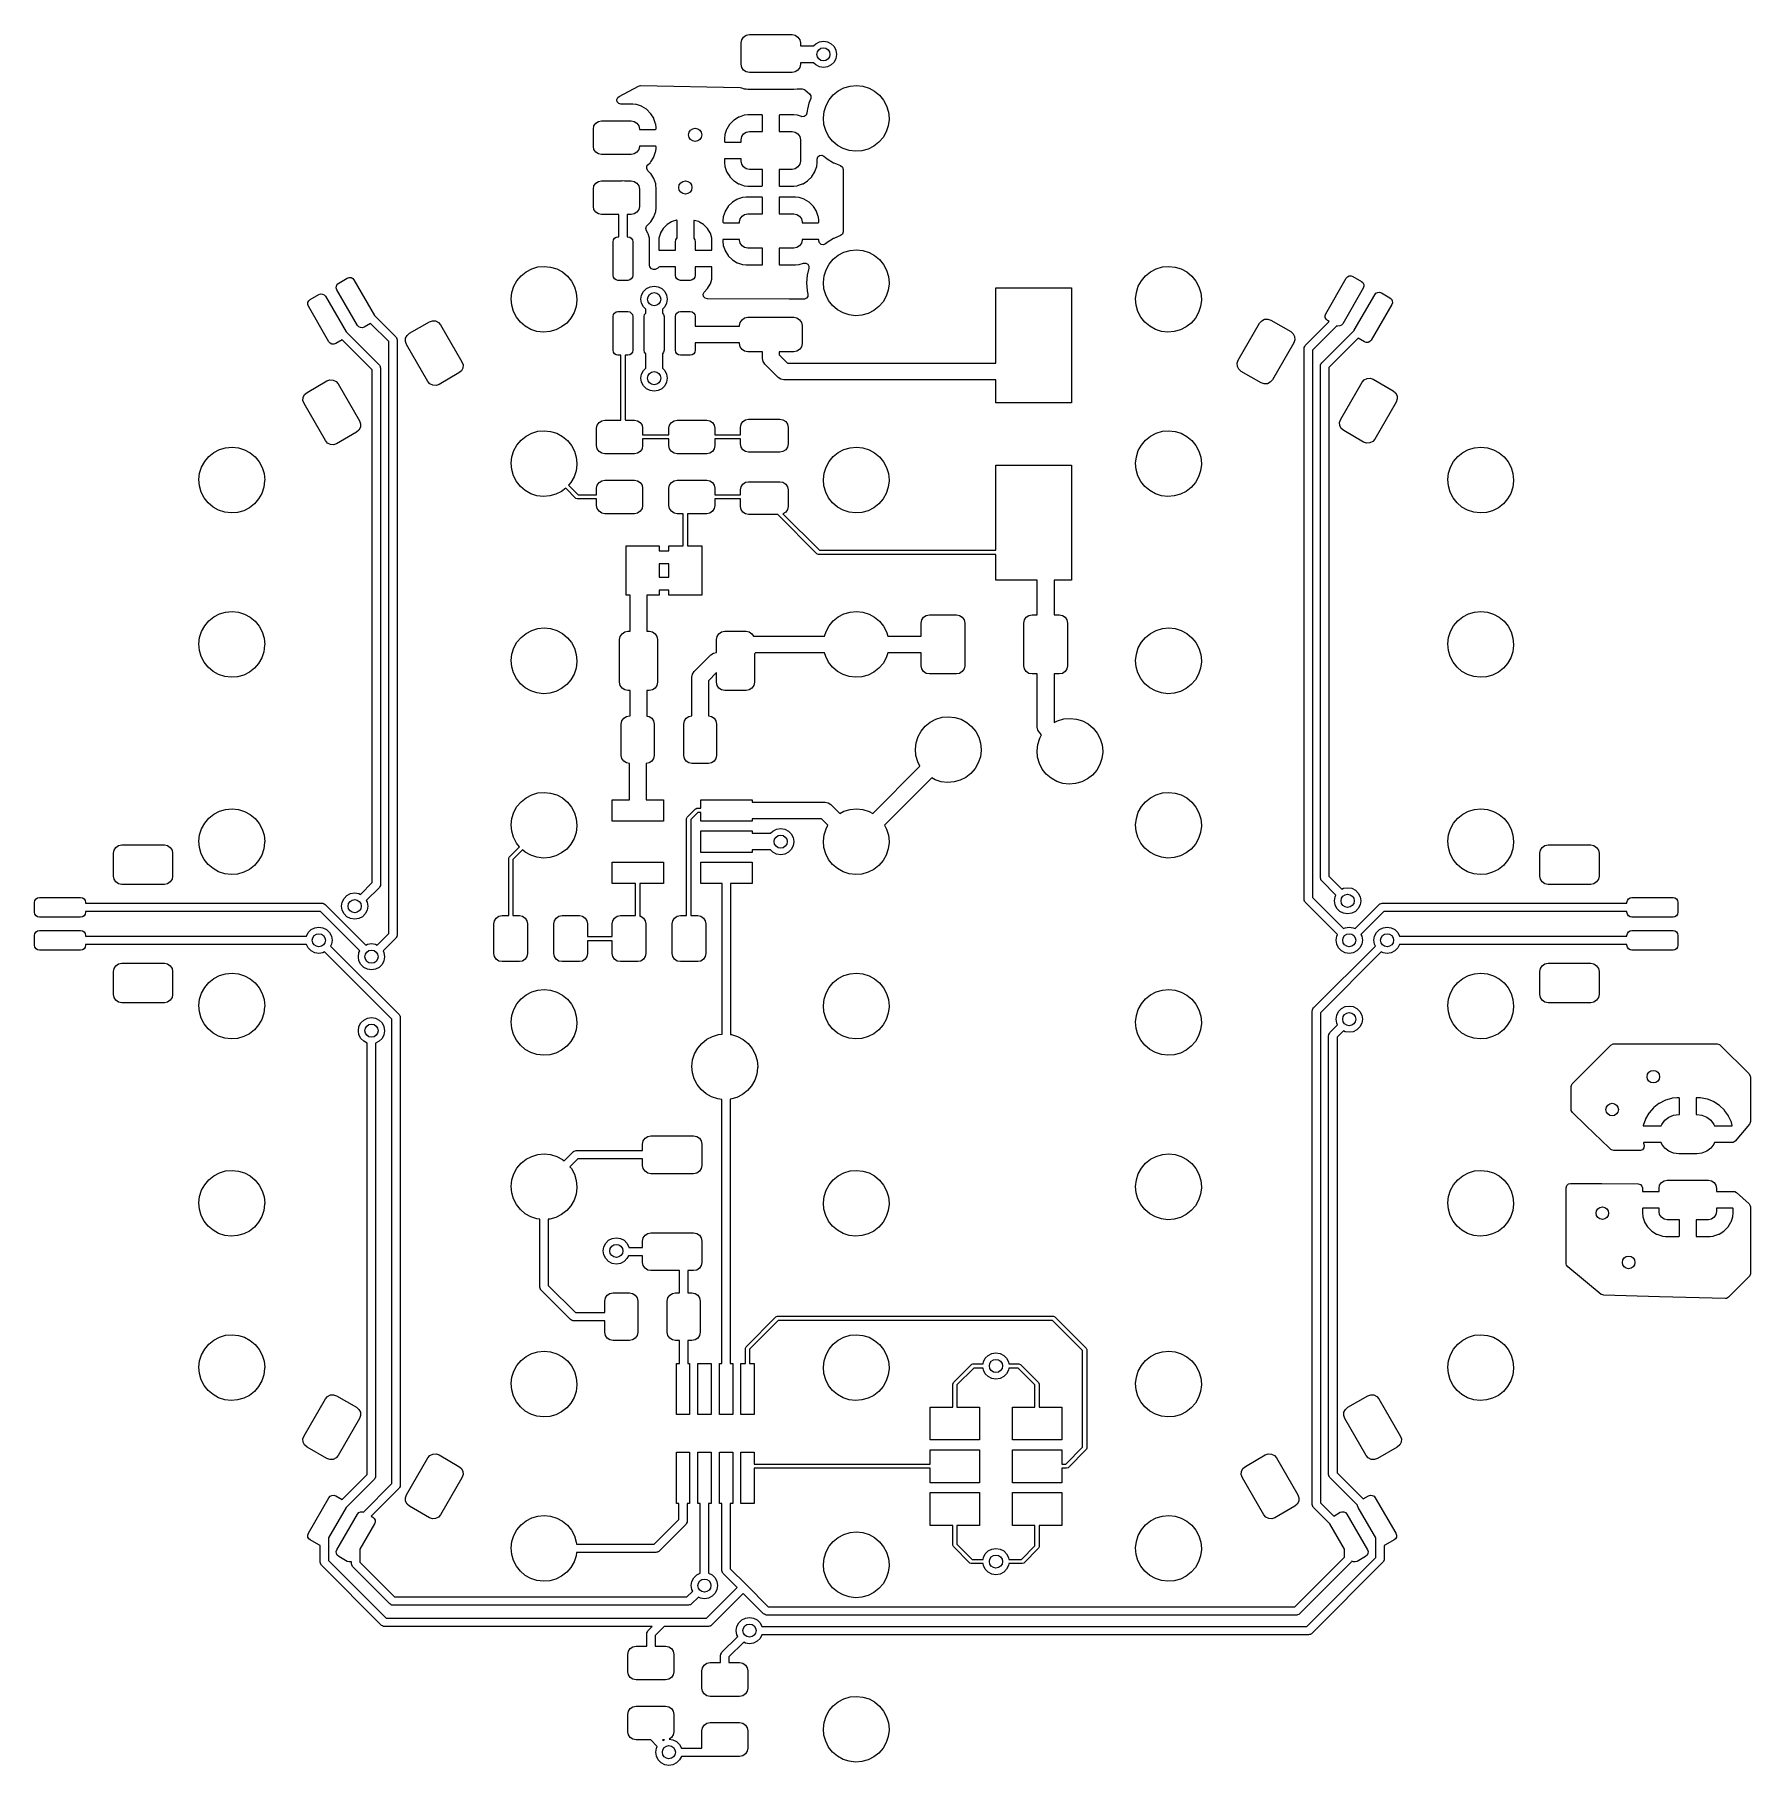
# Model space of a CAD drawing. Extents: x 4.53 to 6.58, y -4.04 to -1.97.
import ezdxf

# ---------------------------------------------------------------- set-up
doc = ezdxf.new("R2010")
doc.units = 0
doc.header["$MEASUREMENT"] = 0
doc.layers.add('BLACK', color=7, linetype='CONTINUOUS')

msp = doc.modelspace()

# ---------------------------------------------------------------- linework, layer by layer
at = {"layer": 'BLACK', "linetype": 'CONTINUOUS'}
for p, q in [((5.3769, -1.96942), (5.38009, -1.96728)), ((5.38009, -1.96728), (5.38386, -1.96654)), ((5.38386, -1.96654), (5.43504, -1.96654)), ((5.43504, -1.96654), (5.43881, -1.96728)), ((5.43881, -1.96728), (5.442, -1.96942)), ((5.37402, -1.97638), (5.37476, -1.97261)), ((5.37402, -2.00197), (5.37402, -1.97638)), ((5.37476, -1.97261), (5.3769, -1.96942)), ((5.442, -1.96942), (5.44413, -1.97261)), ((5.44413, -1.97261), (5.44488, -1.97638)), ((5.44488, -1.97638), (5.44488, -1.98016)), ((5.44488, -1.98016), (5.46044, -1.98016)), ((5.46044, -1.98016), (5.46318, -1.97742)), ((5.46318, -1.97742), (5.46757, -1.97518)), ((5.46757, -1.97518), (5.47244, -1.97441)), ((5.47244, -1.97441), (5.47731, -1.97518)), ((5.47731, -1.97518), (5.4817, -1.97742)), ((5.4817, -1.97742), (5.48518, -1.9809)), ((5.48518, -1.9809), (5.48742, -1.98529)), ((5.48742, -1.98529), (5.48819, -1.99016)), ((5.37476, -2.00574), (5.37402, -2.00197)), ((5.3769, -2.00893), (5.37476, -2.00574)), ((5.38009, -2.01106), (5.3769, -2.00893)), ((5.442, -2.00893), (5.43881, -2.01106)), ((5.44413, -2.00574), (5.442, -2.00893)), ((5.44488, -2.00197), (5.44413, -2.00574)), ((5.46044, -2.00016), (5.44488, -2.00016)), ((5.44488, -2.00016), (5.44488, -2.00197)), ((5.46318, -2.0029), (5.46044, -2.00016)), ((5.46757, -2.00513), (5.46318, -2.0029)), ((5.47244, -2.00591), (5.46757, -2.00513)), ((5.47731, -2.00513), (5.47244, -2.00591)), ((5.4817, -2.0029), (5.47731, -2.00513)), ((5.48518, -1.99941), (5.4817, -2.0029)), ((5.48742, -1.99502), (5.48518, -1.99941)), ((5.48819, -1.99016), (5.48742, -1.99502)), ((5.22762, -2.04054), (5.25083, -2.02817)), ((5.25083, -2.02817), (5.25326, -2.02758)), ((5.25326, -2.02758), (5.37273, -2.02997)), ((5.37273, -2.02997), (5.37419, -2.03023)), ((5.37419, -2.03023), (5.3775, -2.03132)), ((5.3775, -2.03132), (5.3775, -2.03132)), ((5.3775, -2.03132), (5.37776, -2.03141)), ((5.38386, -2.01181), (5.38009, -2.01106)), ((5.43504, -2.01181), (5.38386, -2.01181)), ((5.43881, -2.01106), (5.43504, -2.01181)), ((5.44119, -2.03142), (5.44187, -2.03136)), ((5.44187, -2.03136), (5.44574, -2.03143)), ((5.49025, -2.03399), (5.49706, -2.03043)), ((5.49706, -2.03043), (5.50443, -2.02826)), ((5.50443, -2.02826), (5.51209, -2.02756)), ((5.51209, -2.02756), (5.51973, -2.02836)), ((5.51973, -2.02836), (5.52707, -2.03064)), ((5.52707, -2.03064), (5.53383, -2.03429)), ((5.22505, -2.04422), (5.22621, -2.04167)), ((5.22544, -2.04698), (5.22505, -2.04422)), ((5.22727, -2.04909), (5.22544, -2.04698)), ((5.22621, -2.04167), (5.22762, -2.04054)), ((5.22996, -2.04988), (5.22727, -2.04909)), ((5.24398, -2.04988), (5.22996, -2.04988)), ((5.24423, -2.04989), (5.24398, -2.04988)), ((5.24795, -2.05028), (5.24423, -2.04989)), ((5.24848, -2.05039), (5.24795, -2.05028)), ((5.25455, -2.0524), (5.24848, -2.05039)), ((5.37776, -2.03141), (5.37803, -2.03144)), ((5.37803, -2.03144), (5.37803, -2.03144)), ((5.37803, -2.03144), (5.37973, -2.03161)), ((5.37973, -2.03161), (5.38187, -2.03183)), ((5.38187, -2.03183), (5.43702, -2.03183)), ((5.43702, -2.03183), (5.43715, -2.03182)), ((5.43715, -2.03182), (5.44119, -2.0314)), ((5.43715, -2.03182), (5.43715, -2.03182)), ((5.44119, -2.0314), (5.44119, -2.03142)), ((5.44574, -2.03143), (5.44708, -2.03146)), ((5.44708, -2.03146), (5.44974, -2.0323)), ((5.44974, -2.0323), (5.45016, -2.03261)), ((5.45016, -2.03261), (5.45597, -2.03745)), ((5.45511, -2.04871), (5.45336, -2.05599)), ((5.45515, -2.04852), (5.45511, -2.04871)), ((5.45737, -2.04316), (5.45515, -2.04852)), ((5.45597, -2.03745), (5.45752, -2.03977)), ((5.45758, -2.04257), (5.45737, -2.04316)), ((5.45752, -2.03977), (5.45758, -2.04257)), ((5.4733, -2.05874), (5.47562, -2.05142)), ((5.47562, -2.05142), (5.47933, -2.04469)), ((5.47933, -2.04469), (5.48427, -2.0388)), ((5.48427, -2.0388), (5.49025, -2.03399)), ((5.53383, -2.03429), (5.53975, -2.03919)), ((5.53975, -2.03919), (5.5446, -2.04514)), ((5.5446, -2.04514), (5.54821, -2.05193)), ((5.54821, -2.05193), (5.55043, -2.05928)), ((5.1976, -2.07596), (5.19973, -2.07276)), ((5.19973, -2.07276), (5.20293, -2.07063)), ((5.20293, -2.07063), (5.20669, -2.06988)), ((5.20669, -2.06988), (5.24213, -2.06988)), ((5.24213, -2.06988), (5.24589, -2.07063)), ((5.24589, -2.07063), (5.24909, -2.07276)), ((5.24909, -2.07276), (5.25122, -2.07596)), ((5.25507, -2.05265), (5.25455, -2.0524)), ((5.2605, -2.05599), (5.25507, -2.05265)), ((5.26095, -2.05635), (5.2605, -2.05599)), ((5.26547, -2.06086), (5.26095, -2.05635)), ((5.26582, -2.06131), (5.26547, -2.06086)), ((5.26918, -2.06673), (5.26582, -2.06131)), ((5.26943, -2.06725), (5.26918, -2.06673)), ((5.27145, -2.07332), (5.26943, -2.06725)), ((5.36499, -2.06918), (5.36048, -2.07369)), ((5.36544, -2.06882), (5.36499, -2.06918)), ((5.37087, -2.06546), (5.36544, -2.06882)), ((5.37139, -2.06522), (5.37087, -2.06546)), ((5.37746, -2.06319), (5.37139, -2.06522)), ((5.37798, -2.06308), (5.37746, -2.06319)), ((5.38175, -2.06269), (5.37798, -2.06308)), ((5.382, -2.06268), (5.38175, -2.06269)), ((5.39892, -2.06268), (5.382, -2.06268)), ((5.39922, -2.06274), (5.39892, -2.06268)), ((5.39927, -2.06279), (5.39922, -2.06274)), ((5.39945, -2.06339), (5.39927, -2.06279)), ((5.39945, -2.08268), (5.39945, -2.06339)), ((5.41951, -2.06291), (5.41945, -2.06321)), ((5.41945, -2.06321), (5.41945, -2.08268)), ((5.41956, -2.06285), (5.41951, -2.06291)), ((5.42016, -2.06268), (5.41956, -2.06285)), ((5.4369, -2.06268), (5.42016, -2.06268)), ((5.43715, -2.06269), (5.4369, -2.06268)), ((5.44086, -2.06307), (5.43715, -2.06269)), ((5.44139, -2.06318), (5.44086, -2.06307)), ((5.44624, -2.06479), (5.44139, -2.06318)), ((5.44671, -2.06492), (5.44624, -2.06479)), ((5.4495, -2.06474), (5.44671, -2.06492)), ((5.45175, -2.06308), (5.4495, -2.06474)), ((5.45275, -2.06047), (5.45175, -2.06308)), ((5.45296, -2.0578), (5.45275, -2.06047)), ((5.45297, -2.05761), (5.45296, -2.0578)), ((5.45336, -2.05599), (5.45297, -2.05761)), ((5.47244, -2.06638), (5.4733, -2.05874)), ((5.47309, -2.07404), (5.47244, -2.06638)), ((5.55117, -2.06803), (5.5502, -2.07565)), ((5.55043, -2.05928), (5.55118, -2.06693)), ((5.55118, -2.06693), (5.55117, -2.06803)), ((5.19685, -2.07972), (5.1976, -2.07596)), ((5.19685, -2.10039), (5.19685, -2.07972)), ((5.25122, -2.07596), (5.25197, -2.07972)), ((5.25197, -2.07972), (5.25197, -2.08006)), ((5.25197, -2.08006), (5.27126, -2.08006)), ((5.27126, -2.08006), (5.27186, -2.07988)), ((5.27156, -2.07385), (5.27145, -2.07332)), ((5.27196, -2.07761), (5.27156, -2.07385)), ((5.27186, -2.07988), (5.2719, -2.07983)), ((5.2719, -2.07983), (5.27197, -2.07953)), ((5.27197, -2.07787), (5.27196, -2.07761)), ((5.27197, -2.07953), (5.27197, -2.07787)), ((5.35403, -2.09041), (5.35402, -2.09066)), ((5.35402, -2.09066), (5.35402, -2.0946)), ((5.35441, -2.0867), (5.35403, -2.09041)), ((5.35452, -2.08617), (5.35441, -2.0867)), ((5.35654, -2.0801), (5.35452, -2.08617)), ((5.35678, -2.07958), (5.35654, -2.0801)), ((5.36013, -2.07414), (5.35678, -2.07958)), ((5.36048, -2.07369), (5.36013, -2.07414)), ((5.37402, -2.09252), (5.37476, -2.08875)), ((5.37402, -2.09531), (5.37402, -2.09252)), ((5.37476, -2.08875), (5.3769, -2.08556)), ((5.3769, -2.08556), (5.38009, -2.08343)), ((5.38009, -2.08343), (5.38386, -2.08268)), ((5.38386, -2.08268), (5.39945, -2.08268)), ((5.41945, -2.08268), (5.43504, -2.08268)), ((5.43504, -2.08268), (5.43881, -2.08343)), ((5.43881, -2.08343), (5.442, -2.08556)), ((5.442, -2.08556), (5.44413, -2.08875)), ((5.44413, -2.08875), (5.44488, -2.09252)), ((5.44488, -2.09252), (5.44488, -2.11811)), ((5.47521, -2.08142), (5.47309, -2.07404)), ((5.47872, -2.08826), (5.47521, -2.08142)), ((5.48349, -2.09428), (5.47872, -2.08826)), ((5.54398, -2.08962), (5.53896, -2.09544)), ((5.54778, -2.08294), (5.54398, -2.08962)), ((5.5502, -2.07565), (5.54778, -2.08294)), ((5.1976, -2.10416), (5.19685, -2.10039)), ((5.19973, -2.10735), (5.1976, -2.10416)), ((5.20293, -2.10949), (5.19973, -2.10735)), ((5.20669, -2.11024), (5.20293, -2.10949)), ((5.24213, -2.11024), (5.20669, -2.11024)), ((5.24589, -2.10949), (5.24213, -2.11024)), ((5.24909, -2.10735), (5.24589, -2.10949)), ((5.25122, -2.10416), (5.24909, -2.10735)), ((5.25197, -2.10039), (5.25122, -2.10416)), ((5.27144, -2.10006), (5.25197, -2.10006)), ((5.25197, -2.10006), (5.25197, -2.10039)), ((5.26586, -2.11877), (5.26921, -2.11334)), ((5.26921, -2.11334), (5.26945, -2.11282)), ((5.26945, -2.11282), (5.27146, -2.10674)), ((5.27174, -2.10012), (5.27144, -2.10006)), ((5.27146, -2.10674), (5.27157, -2.10622)), ((5.27157, -2.10622), (5.27196, -2.1025)), ((5.27179, -2.10017), (5.27174, -2.10012)), ((5.27197, -2.10077), (5.27179, -2.10017)), ((5.27196, -2.1025), (5.27197, -2.10225)), ((5.27197, -2.10225), (5.27197, -2.10077)), ((5.35402, -2.0946), (5.35419, -2.0952)), ((5.35419, -2.0952), (5.35425, -2.09525)), ((5.35425, -2.09525), (5.35455, -2.09531)), ((5.35455, -2.09531), (5.37402, -2.09531)), ((5.46488, -2.11571), (5.46567, -2.11303)), ((5.46567, -2.11303), (5.46778, -2.1112)), ((5.46778, -2.1112), (5.47055, -2.1108)), ((5.47055, -2.1108), (5.47306, -2.11194)), ((5.47306, -2.11194), (5.47679, -2.11513)), ((5.48934, -2.09926), (5.48349, -2.09428)), ((5.49605, -2.10301), (5.48934, -2.09926)), ((5.50336, -2.10538), (5.49605, -2.10301)), ((5.51099, -2.10629), (5.50336, -2.10538)), ((5.51865, -2.1057), (5.51099, -2.10629)), ((5.52605, -2.10363), (5.51865, -2.1057)), ((5.53291, -2.10017), (5.52605, -2.10363)), ((5.53896, -2.09544), (5.53291, -2.10017)), ((5.26092, -2.12703), (5.26112, -2.12424)), ((5.26227, -2.12948), (5.26092, -2.12703)), ((5.26112, -2.12424), (5.26226, -2.12247)), ((5.26226, -2.12247), (5.26476, -2.11996)), ((5.26548, -2.1327), (5.26227, -2.12948)), ((5.26476, -2.11996), (5.2655, -2.11922)), ((5.26569, -2.1329), (5.26548, -2.1327)), ((5.2655, -2.11922), (5.26586, -2.11877)), ((5.26935, -2.13882), (5.26569, -2.1329)), ((5.35408, -2.11555), (5.35402, -2.11585)), ((5.35402, -2.11585), (5.35402, -2.11996)), ((5.35402, -2.11996), (5.35403, -2.12022)), ((5.35403, -2.12022), (5.35442, -2.12398)), ((5.35413, -2.11549), (5.35408, -2.11555)), ((5.35473, -2.11531), (5.35413, -2.11549)), ((5.35442, -2.12398), (5.35453, -2.12451)), ((5.35453, -2.12451), (5.35656, -2.13058)), ((5.37402, -2.11531), (5.35473, -2.11531)), ((5.35656, -2.13058), (5.3568, -2.1311)), ((5.3568, -2.1311), (5.36016, -2.13653)), ((5.37402, -2.11811), (5.37402, -2.11531)), ((5.37476, -2.12188), (5.37402, -2.11811)), ((5.3769, -2.12507), (5.37476, -2.12188)), ((5.38009, -2.1272), (5.3769, -2.12507)), ((5.38386, -2.12795), (5.38009, -2.1272)), ((5.39945, -2.12795), (5.38386, -2.12795)), ((5.39945, -2.14742), (5.39945, -2.12795)), ((5.43504, -2.12795), (5.41945, -2.12795)), ((5.41945, -2.12795), (5.41945, -2.14724)), ((5.43881, -2.1272), (5.43504, -2.12795)), ((5.442, -2.12507), (5.43881, -2.1272)), ((5.44413, -2.12188), (5.442, -2.12507)), ((5.44488, -2.11811), (5.44413, -2.12188)), ((5.45877, -2.13649), (5.46212, -2.13105)), ((5.46212, -2.13105), (5.46236, -2.13053)), ((5.46236, -2.13053), (5.46438, -2.12446)), ((5.46438, -2.12446), (5.46449, -2.12393)), ((5.46449, -2.12393), (5.46487, -2.12022)), ((5.46487, -2.12022), (5.46488, -2.11997)), ((5.46488, -2.11997), (5.46488, -2.11571)), ((5.47679, -2.11513), (5.47696, -2.11523)), ((5.47696, -2.11523), (5.47696, -2.11523)), ((5.47696, -2.11523), (5.4846, -2.11991)), ((5.4846, -2.11991), (5.48477, -2.12001)), ((5.48477, -2.12001), (5.48495, -2.12008)), ((5.48495, -2.12008), (5.48495, -2.12008)), ((5.48495, -2.12008), (5.493, -2.12342)), ((5.493, -2.12342), (5.49518, -2.12517)), ((5.49518, -2.12517), (5.49606, -2.128)), ((5.49606, -2.128), (5.49606, -2.2027)), ((5.19685, -2.15157), (5.1976, -2.14781)), ((5.19685, -2.17224), (5.19685, -2.15157)), ((5.1976, -2.14781), (5.19973, -2.14462)), ((5.19973, -2.14462), (5.20293, -2.14248)), ((5.20293, -2.14248), (5.20669, -2.14173)), ((5.20669, -2.14173), (5.23043, -2.14173)), ((5.23043, -2.14173), (5.23158, -2.14121)), ((5.23158, -2.14121), (5.23436, -2.14162)), ((5.23436, -2.14162), (5.2345, -2.14173)), ((5.2345, -2.14173), (5.24213, -2.14173)), ((5.24213, -2.14173), (5.24589, -2.14248)), ((5.24589, -2.14248), (5.24909, -2.14462)), ((5.24909, -2.14462), (5.25122, -2.14781)), ((5.25122, -2.14781), (5.25197, -2.15157)), ((5.25197, -2.15157), (5.25197, -2.17224)), ((5.27156, -2.14543), (5.26935, -2.13882)), ((5.27158, -2.1457), (5.27156, -2.14543)), ((5.27182, -2.14794), (5.27158, -2.1457)), ((5.27158, -2.1457), (5.27158, -2.1457)), ((5.27199, -2.14959), (5.27182, -2.14794)), ((5.27199, -2.17423), (5.27199, -2.14959)), ((5.36016, -2.13653), (5.36052, -2.13698)), ((5.36052, -2.13698), (5.36503, -2.14149)), ((5.36503, -2.14149), (5.36548, -2.14184)), ((5.36548, -2.14184), (5.37092, -2.14519)), ((5.37092, -2.14519), (5.37143, -2.14543)), ((5.37143, -2.14543), (5.37751, -2.14745)), ((5.37751, -2.14745), (5.37803, -2.14756)), ((5.37803, -2.14756), (5.38175, -2.14794)), ((5.38175, -2.14794), (5.382, -2.14795)), ((5.382, -2.14795), (5.39874, -2.14795)), ((5.39874, -2.14795), (5.39934, -2.14778)), ((5.39934, -2.14778), (5.39938, -2.14772)), ((5.39938, -2.14772), (5.39945, -2.14742)), ((5.41945, -2.14724), (5.41962, -2.14784)), ((5.41962, -2.14784), (5.41968, -2.14789)), ((5.41968, -2.14789), (5.41998, -2.14795)), ((5.41998, -2.14795), (5.43689, -2.14795)), ((5.43689, -2.14795), (5.43715, -2.14794)), ((5.43715, -2.14794), (5.44091, -2.14755)), ((5.44091, -2.14755), (5.44144, -2.14744)), ((5.44144, -2.14744), (5.44751, -2.14541)), ((5.44751, -2.14541), (5.44803, -2.14517)), ((5.44803, -2.14517), (5.45346, -2.14181)), ((5.45346, -2.14181), (5.45391, -2.14145)), ((5.45391, -2.14145), (5.45841, -2.13694)), ((5.45841, -2.13694), (5.45877, -2.13649)), ((5.1976, -2.17601), (5.19685, -2.17224)), ((5.19973, -2.1792), (5.1976, -2.17601)), ((5.25122, -2.17601), (5.24909, -2.1792)), ((5.25197, -2.17224), (5.25122, -2.17601)), ((5.27161, -2.17795), (5.27198, -2.17435)), ((5.27198, -2.17435), (5.27199, -2.17423)), ((5.35816, -2.17257), (5.35481, -2.178)), ((5.35851, -2.17212), (5.35816, -2.17257)), ((5.36302, -2.1676), (5.35851, -2.17212)), ((5.36347, -2.16725), (5.36302, -2.1676)), ((5.3689, -2.16389), (5.36347, -2.16725)), ((5.36942, -2.16365), (5.3689, -2.16389)), ((5.37549, -2.16162), (5.36942, -2.16365)), ((5.37602, -2.16151), (5.37549, -2.16162)), ((5.37978, -2.16112), (5.37602, -2.16151)), ((5.38004, -2.1611), (5.37978, -2.16112)), ((5.39892, -2.1611), (5.38004, -2.1611)), ((5.39922, -2.16117), (5.39892, -2.1611)), ((5.39927, -2.16122), (5.39922, -2.16117)), ((5.39945, -2.16182), (5.39927, -2.16122)), ((5.39945, -2.1811), (5.39945, -2.16182)), ((5.41951, -2.16133), (5.41945, -2.16164)), ((5.41945, -2.16164), (5.41945, -2.1811)), ((5.41956, -2.16128), (5.41951, -2.16133)), ((5.42016, -2.1611), (5.41956, -2.16128)), ((5.43886, -2.1611), (5.42016, -2.1611)), ((5.43912, -2.16112), (5.43886, -2.1611)), ((5.44283, -2.1615), (5.43912, -2.16112)), ((5.44336, -2.16161), (5.44283, -2.1615)), ((5.44943, -2.16362), (5.44336, -2.16161)), ((5.44995, -2.16387), (5.44943, -2.16362)), ((5.45538, -2.16721), (5.44995, -2.16387)), ((5.45583, -2.16757), (5.45538, -2.16721)), ((5.46035, -2.17208), (5.45583, -2.16757)), ((5.46071, -2.17253), (5.46035, -2.17208)), ((5.46406, -2.17795), (5.46071, -2.17253)), ((5.20293, -2.18134), (5.19973, -2.1792)), ((5.20669, -2.18209), (5.20293, -2.18134)), ((5.22728, -2.18209), (5.20669, -2.18209)), ((5.22728, -2.20866), (5.22728, -2.18209)), ((5.24213, -2.18209), (5.23728, -2.18209)), ((5.23728, -2.18209), (5.23728, -2.20866)), ((5.24589, -2.18134), (5.24213, -2.18209)), ((5.24909, -2.1792), (5.24589, -2.18134)), ((5.25982, -2.19866), (5.2607, -2.19601)), ((5.2607, -2.19601), (5.26126, -2.19534)), ((5.26126, -2.19534), (5.26552, -2.19108)), ((5.26552, -2.19108), (5.26572, -2.19088)), ((5.26552, -2.19108), (5.26552, -2.19108)), ((5.26572, -2.19088), (5.26937, -2.18495)), ((5.26937, -2.18495), (5.27157, -2.17834)), ((5.27157, -2.17834), (5.27161, -2.17795)), ((5.28496, -2.19416), (5.28077, -2.19834)), ((5.28545, -2.19378), (5.28496, -2.19416)), ((5.29054, -2.19076), (5.28545, -2.19378)), ((5.29111, -2.19052), (5.29054, -2.19076)), ((5.29662, -2.18892), (5.29111, -2.19052)), ((5.29693, -2.18896), (5.29662, -2.18892)), ((5.29709, -2.18949), (5.29693, -2.18896)), ((5.29709, -2.21034), (5.29709, -2.18949)), ((5.31722, -2.18898), (5.31709, -2.18927)), ((5.31709, -2.18927), (5.31709, -2.21034)), ((5.31777, -2.18898), (5.31722, -2.18898)), ((5.32306, -2.19052), (5.31777, -2.18898)), ((5.32363, -2.19076), (5.32306, -2.19052)), ((5.32413, -2.19106), (5.32363, -2.19076)), ((5.32873, -2.19378), (5.32413, -2.19106)), ((5.32922, -2.19416), (5.32873, -2.19378)), ((5.3334, -2.19834), (5.32922, -2.19416)), ((5.35206, -2.18884), (5.35205, -2.18909)), ((5.35205, -2.18909), (5.35205, -2.19106)), ((5.35205, -2.19106), (5.35222, -2.19166)), ((5.35244, -2.18512), (5.35206, -2.18884)), ((5.35222, -2.19166), (5.35228, -2.19171)), ((5.35228, -2.19171), (5.35258, -2.19177)), ((5.35255, -2.18459), (5.35244, -2.18512)), ((5.35457, -2.17852), (5.35255, -2.18459)), ((5.35258, -2.19177), (5.37205, -2.19177)), ((5.35481, -2.178), (5.35457, -2.17852)), ((5.37205, -2.19094), (5.3728, -2.18718)), ((5.37205, -2.19177), (5.37205, -2.19094)), ((5.3728, -2.18718), (5.37493, -2.18399)), ((5.37493, -2.18399), (5.37812, -2.18185)), ((5.37812, -2.18185), (5.38189, -2.1811)), ((5.38189, -2.1811), (5.39945, -2.1811)), ((5.41945, -2.1811), (5.43701, -2.1811)), ((5.43701, -2.1811), (5.44077, -2.18185)), ((5.44077, -2.18185), (5.44397, -2.18399)), ((5.44397, -2.18399), (5.4461, -2.18718)), ((5.4461, -2.18718), (5.44685, -2.19094)), ((5.44685, -2.19094), (5.44685, -2.19177)), ((5.44685, -2.19177), (5.46614, -2.19177)), ((5.46431, -2.17847), (5.46406, -2.17795)), ((5.46633, -2.18454), (5.46431, -2.17847)), ((5.46614, -2.19177), (5.46674, -2.1916)), ((5.46645, -2.18507), (5.46633, -2.18454)), ((5.46684, -2.18883), (5.46645, -2.18507)), ((5.46674, -2.1916), (5.46678, -2.19154)), ((5.46678, -2.19154), (5.46685, -2.19124)), ((5.46685, -2.18909), (5.46684, -2.18883)), ((5.46685, -2.19124), (5.46685, -2.18909)), ((5.22047, -2.21457), (5.22092, -2.21231)), ((5.22047, -2.25492), (5.22047, -2.21457)), ((5.22092, -2.21231), (5.2222, -2.21039)), ((5.2222, -2.21039), (5.22412, -2.20911)), ((5.22412, -2.20911), (5.22638, -2.20866)), ((5.22638, -2.20866), (5.22728, -2.20866)), ((5.23728, -2.20866), (5.23819, -2.20866)), ((5.23819, -2.20866), (5.24045, -2.20911)), ((5.24045, -2.20911), (5.24236, -2.21039)), ((5.24236, -2.21039), (5.24364, -2.21231)), ((5.24364, -2.21231), (5.24409, -2.21457)), ((5.24409, -2.21457), (5.24409, -2.25492)), ((5.26051, -2.20137), (5.25982, -2.19866)), ((5.26217, -2.20419), (5.26051, -2.20137)), ((5.26226, -2.20449), (5.26217, -2.20419)), ((5.26239, -2.20494), (5.26226, -2.20449)), ((5.26226, -2.20449), (5.26226, -2.20449)), ((5.264, -2.21048), (5.26239, -2.20494)), ((5.26402, -2.21073), (5.264, -2.21048)), ((5.26411, -2.21185), (5.26402, -2.21073)), ((5.26402, -2.21073), (5.26402, -2.21073)), ((5.26411, -2.21195), (5.26411, -2.21185)), ((5.26411, -2.24274), (5.26411, -2.21195)), ((5.27537, -2.21073), (5.27528, -2.21185)), ((5.27528, -2.21185), (5.27528, -2.21205)), ((5.27528, -2.21205), (5.27528, -2.22403)), ((5.27546, -2.21024), (5.27537, -2.21073)), ((5.27713, -2.2045), (5.27546, -2.21024)), ((5.27738, -2.20393), (5.27713, -2.2045)), ((5.28039, -2.19883), (5.27738, -2.20393)), ((5.28077, -2.19834), (5.28039, -2.19883)), ((5.29528, -2.21457), (5.29573, -2.21231)), ((5.29528, -2.22474), (5.29528, -2.21457)), ((5.29573, -2.21231), (5.29701, -2.21039)), ((5.29701, -2.21039), (5.29709, -2.21034)), ((5.31709, -2.21034), (5.31717, -2.21039)), ((5.31717, -2.21039), (5.31845, -2.21231)), ((5.31845, -2.21231), (5.3189, -2.21457)), ((5.3189, -2.21457), (5.3189, -2.22474)), ((5.33378, -2.19883), (5.3334, -2.19834)), ((5.3368, -2.20393), (5.33378, -2.19883)), ((5.33704, -2.2045), (5.3368, -2.20393)), ((5.33871, -2.21024), (5.33704, -2.2045)), ((5.3388, -2.21073), (5.33871, -2.21024)), ((5.33889, -2.21185), (5.3388, -2.21073)), ((5.3389, -2.21205), (5.33889, -2.21185)), ((5.3389, -2.22421), (5.3389, -2.21205)), ((5.35211, -2.212), (5.35205, -2.21231)), ((5.35205, -2.21231), (5.35205, -2.21445)), ((5.35205, -2.21445), (5.35206, -2.21471)), ((5.35206, -2.21471), (5.35245, -2.21847)), ((5.35216, -2.21195), (5.35211, -2.212)), ((5.35276, -2.21177), (5.35216, -2.21195)), ((5.37205, -2.21177), (5.35276, -2.21177)), ((5.37205, -2.2126), (5.37205, -2.21177)), ((5.3728, -2.21637), (5.37205, -2.2126)), ((5.37493, -2.21956), (5.3728, -2.21637)), ((5.4461, -2.21637), (5.44397, -2.21956)), ((5.44685, -2.2126), (5.4461, -2.21637)), ((5.46632, -2.21177), (5.44685, -2.21177)), ((5.44685, -2.21177), (5.44685, -2.2126)), ((5.46662, -2.21184), (5.46632, -2.21177)), ((5.46667, -2.21188), (5.46662, -2.21184)), ((5.46685, -2.21248), (5.46667, -2.21188)), ((5.46685, -2.21332), (5.46685, -2.21248)), ((5.46762, -2.21597), (5.46685, -2.21332)), ((5.46972, -2.21781), (5.46762, -2.21597)), ((5.47248, -2.21823), (5.46972, -2.21781)), ((5.47503, -2.21709), (5.47248, -2.21823)), ((5.47665, -2.21571), (5.47503, -2.21709)), ((5.47679, -2.21558), (5.47665, -2.21571)), ((5.47665, -2.21571), (5.47665, -2.21571)), ((5.47696, -2.21548), (5.47679, -2.21558)), ((5.4846, -2.2108), (5.47696, -2.21548)), ((5.47696, -2.21548), (5.47696, -2.21548)), ((5.48477, -2.2107), (5.4846, -2.2108)), ((5.48495, -2.21062), (5.48477, -2.2107)), ((5.493, -2.20729), (5.48495, -2.21062)), ((5.48495, -2.21062), (5.48495, -2.21062)), ((5.49528, -2.20539), (5.493, -2.20729)), ((5.49606, -2.2027), (5.49528, -2.20539)), ((5.27528, -2.22403), (5.27545, -2.22463)), ((5.27545, -2.22463), (5.27551, -2.22468)), ((5.27551, -2.22468), (5.27581, -2.22474)), ((5.27581, -2.22474), (5.29528, -2.22474)), ((5.3189, -2.22474), (5.33818, -2.22474)), ((5.33818, -2.22474), (5.33878, -2.22457)), ((5.33878, -2.22457), (5.33883, -2.22451)), ((5.33883, -2.22451), (5.3389, -2.22421)), ((5.35245, -2.21847), (5.35256, -2.219)), ((5.35256, -2.219), (5.35459, -2.22507)), ((5.35459, -2.22507), (5.35483, -2.22559)), ((5.35483, -2.22559), (5.35819, -2.23102)), ((5.35819, -2.23102), (5.35855, -2.23146)), ((5.35855, -2.23146), (5.36306, -2.23597)), ((5.36306, -2.23597), (5.36351, -2.23633)), ((5.36351, -2.23633), (5.36895, -2.23968)), ((5.37812, -2.22169), (5.37493, -2.21956)), ((5.38189, -2.22244), (5.37812, -2.22169)), ((5.39945, -2.22244), (5.38189, -2.22244)), ((5.39945, -2.24191), (5.39945, -2.22244)), ((5.43701, -2.22244), (5.41945, -2.22244)), ((5.41945, -2.22244), (5.41945, -2.24173)), ((5.44077, -2.22169), (5.43701, -2.22244)), ((5.44397, -2.21956), (5.44077, -2.22169)), ((5.47933, -2.24154), (5.48427, -2.23565)), ((5.48427, -2.23565), (5.49025, -2.23084)), ((5.49025, -2.23084), (5.49706, -2.22728)), ((5.49706, -2.22728), (5.50443, -2.22511)), ((5.50443, -2.22511), (5.51209, -2.22441)), ((5.51209, -2.22441), (5.51973, -2.22521)), ((5.51973, -2.22521), (5.52707, -2.22749)), ((5.52707, -2.22749), (5.53383, -2.23114)), ((5.53383, -2.23114), (5.53975, -2.23604)), ((5.53975, -2.23604), (5.5446, -2.24199)), ((4.89185, -2.26403), (4.90208, -2.25812)), ((4.90208, -2.25812), (4.90427, -2.25738)), ((4.90427, -2.25738), (4.90656, -2.25753)), ((4.90656, -2.25753), (4.90863, -2.25855)), ((4.90863, -2.25855), (4.91015, -2.26029)), ((5.10531, -2.26122), (5.11025, -2.25534)), ((5.11025, -2.25534), (5.11624, -2.25052)), ((5.11624, -2.25052), (5.12305, -2.24696)), ((5.12305, -2.24696), (5.13042, -2.24479)), ((5.13042, -2.24479), (5.13807, -2.2441)), ((5.13807, -2.2441), (5.14571, -2.2449)), ((5.14571, -2.2449), (5.15305, -2.24717)), ((5.15305, -2.24717), (5.15981, -2.25083)), ((5.15981, -2.25083), (5.16573, -2.25572)), ((5.16573, -2.25572), (5.17059, -2.26168)), ((5.22092, -2.25718), (5.22047, -2.25492)), ((5.2222, -2.2591), (5.22092, -2.25718)), ((5.22412, -2.26038), (5.2222, -2.2591)), ((5.24236, -2.2591), (5.24045, -2.26038)), ((5.24364, -2.25718), (5.24236, -2.2591)), ((5.24409, -2.25492), (5.24364, -2.25718)), ((5.26456, -2.2448), (5.26411, -2.24274)), ((5.26639, -2.24691), (5.26456, -2.2448)), ((5.26907, -2.2477), (5.26639, -2.24691)), ((5.27075, -2.2477), (5.26907, -2.2477)), ((5.27181, -2.24758), (5.27075, -2.2477)), ((5.27426, -2.24624), (5.27181, -2.24758)), ((5.27446, -2.24588), (5.27426, -2.24624)), ((5.27451, -2.24593), (5.27446, -2.24588)), ((5.27539, -2.24492), (5.27451, -2.24593)), ((5.27599, -2.24474), (5.27539, -2.24492)), ((5.29528, -2.24474), (5.27599, -2.24474)), ((5.29528, -2.25492), (5.29528, -2.24474)), ((5.29573, -2.25718), (5.29528, -2.25492)), ((5.29701, -2.2591), (5.29573, -2.25718)), ((5.29892, -2.26038), (5.29701, -2.2591)), ((5.31717, -2.2591), (5.31525, -2.26038)), ((5.31845, -2.25718), (5.31717, -2.2591)), ((5.3189, -2.25492), (5.31845, -2.25718)), ((5.33836, -2.24474), (5.3189, -2.24474)), ((5.3189, -2.24474), (5.3189, -2.25492)), ((5.33704, -2.26499), (5.33871, -2.25925)), ((5.33867, -2.24481), (5.33836, -2.24474)), ((5.33872, -2.24486), (5.33867, -2.24481)), ((5.33871, -2.25925), (5.3388, -2.25875)), ((5.3389, -2.24546), (5.33872, -2.24486)), ((5.3388, -2.25875), (5.33889, -2.25763)), ((5.33889, -2.25763), (5.3389, -2.25744)), ((5.3389, -2.25744), (5.3389, -2.24546)), ((5.36895, -2.23968), (5.36947, -2.23992)), ((5.36947, -2.23992), (5.37554, -2.24193)), ((5.37554, -2.24193), (5.37607, -2.24205)), ((5.37607, -2.24205), (5.37978, -2.24243)), ((5.37978, -2.24243), (5.38003, -2.24244)), ((5.38003, -2.24244), (5.39874, -2.24244)), ((5.39874, -2.24244), (5.39934, -2.24226)), ((5.39934, -2.24226), (5.39938, -2.24221)), ((5.39938, -2.24221), (5.39945, -2.24191)), ((5.41945, -2.24173), (5.41962, -2.24233)), ((5.41962, -2.24233), (5.41968, -2.24238)), ((5.41968, -2.24238), (5.41998, -2.24244)), ((5.41998, -2.24244), (5.43886, -2.24244)), ((5.43886, -2.24244), (5.43912, -2.24243)), ((5.43912, -2.24243), (5.44288, -2.24204)), ((5.44288, -2.24204), (5.44341, -2.24192)), ((5.44341, -2.24192), (5.4486, -2.24019)), ((5.4486, -2.24019), (5.45139, -2.24009)), ((5.45139, -2.24009), (5.45379, -2.24152)), ((5.45297, -2.25446), (5.45224, -2.26378)), ((5.45499, -2.24606), (5.45297, -2.25446)), ((5.45379, -2.24152), (5.45505, -2.24401)), ((5.45505, -2.24401), (5.45499, -2.24606)), ((5.47244, -2.26323), (5.4733, -2.25559)), ((5.4733, -2.25559), (5.47562, -2.24827)), ((5.47562, -2.24827), (5.47933, -2.24154)), ((5.5446, -2.24199), (5.54821, -2.24878)), ((5.54821, -2.24878), (5.55043, -2.25613)), ((5.55043, -2.25613), (5.55118, -2.26378)), ((5.85334, -2.26122), (5.85828, -2.25534)), ((5.85828, -2.25534), (5.86427, -2.25052)), ((5.86427, -2.25052), (5.87108, -2.24696)), ((5.87108, -2.24696), (5.87845, -2.24479)), ((5.87845, -2.24479), (5.8861, -2.2441)), ((5.8861, -2.2441), (5.89374, -2.2449)), ((5.89374, -2.2449), (5.90108, -2.24717)), ((5.90108, -2.24717), (5.90784, -2.25083)), ((5.90784, -2.25083), (5.91376, -2.25572)), ((5.91376, -2.25572), (5.91862, -2.26168)), ((6.0741, -2.30094), (6.09871, -2.25832)), ((6.09871, -2.25832), (6.10023, -2.25658)), ((6.10023, -2.25658), (6.10229, -2.25557)), ((6.10229, -2.25557), (6.10459, -2.25541)), ((6.10459, -2.25541), (6.10677, -2.25616)), ((6.10677, -2.25616), (6.117, -2.26206)), ((4.85776, -2.28371), (4.86799, -2.27781)), ((4.86799, -2.27781), (4.87017, -2.27707)), ((4.87017, -2.27707), (4.87247, -2.27722)), ((4.87247, -2.27722), (4.87454, -2.27824)), ((4.87454, -2.27824), (4.87605, -2.27997)), ((4.87605, -2.27997), (4.90066, -2.32259)), ((4.88895, -2.26991), (4.8891, -2.26762)), ((4.88969, -2.2721), (4.88895, -2.26991)), ((4.8891, -2.26762), (4.89012, -2.26555)), ((4.9143, -2.31472), (4.88969, -2.2721)), ((4.89012, -2.26555), (4.89185, -2.26403)), ((4.91015, -2.26029), (4.93476, -2.3029)), ((5.09843, -2.28291), (5.09929, -2.27528)), ((5.09929, -2.27528), (5.10161, -2.26796)), ((5.10161, -2.26796), (5.10531, -2.26122)), ((5.17059, -2.26168), (5.17419, -2.26846)), ((5.17419, -2.26846), (5.17642, -2.27582)), ((5.17642, -2.27582), (5.17717, -2.28346)), ((5.22638, -2.26083), (5.22412, -2.26038)), ((5.23819, -2.26083), (5.22638, -2.26083)), ((5.24045, -2.26038), (5.23819, -2.26083)), ((5.25394, -2.28346), (5.25471, -2.2786)), ((5.25471, -2.2786), (5.25694, -2.27421)), ((5.25694, -2.27421), (5.26043, -2.27072)), ((5.26043, -2.27072), (5.26482, -2.26849)), ((5.26482, -2.26849), (5.26969, -2.26772)), ((5.26969, -2.26772), (5.27455, -2.26849)), ((5.27455, -2.26849), (5.27894, -2.27072)), ((5.27894, -2.27072), (5.28243, -2.27421)), ((5.28243, -2.27421), (5.28466, -2.2786)), ((5.28466, -2.2786), (5.28543, -2.28346)), ((5.30118, -2.26083), (5.29892, -2.26038)), ((5.31299, -2.26083), (5.30118, -2.26083)), ((5.31525, -2.26038), (5.31299, -2.26083)), ((5.32852, -2.27741), (5.32969, -2.27488)), ((5.32891, -2.28018), (5.32852, -2.27741)), ((5.32969, -2.27488), (5.32992, -2.27463)), ((5.32992, -2.27463), (5.3334, -2.27115)), ((5.3334, -2.27115), (5.33378, -2.27066)), ((5.33378, -2.27066), (5.3368, -2.26556)), ((5.3368, -2.26556), (5.33704, -2.26499)), ((5.45383, -2.28004), (5.4522, -2.28232)), ((5.45224, -2.26378), (5.45297, -2.2731)), ((5.45297, -2.2731), (5.45302, -2.27329)), ((5.45302, -2.27329), (5.45302, -2.27329)), ((5.45302, -2.27329), (5.45397, -2.27725)), ((5.45397, -2.27725), (5.45383, -2.28004)), ((5.47309, -2.27089), (5.47244, -2.26323)), ((5.47521, -2.27827), (5.47309, -2.27089)), ((5.47872, -2.28511), (5.47521, -2.27827)), ((5.54778, -2.27979), (5.54398, -2.28647)), ((5.5502, -2.2725), (5.54778, -2.27979)), ((5.55117, -2.26488), (5.5502, -2.2725)), ((5.55118, -2.26378), (5.55117, -2.26488)), ((5.67913, -2.36008), (5.67913, -2.26969)), ((5.67913, -2.26969), (5.76969, -2.26969)), ((5.76969, -2.26969), (5.76969, -2.40748)), ((5.84646, -2.28291), (5.84732, -2.27528)), ((5.84732, -2.27528), (5.84964, -2.26796)), ((5.84964, -2.26796), (5.85334, -2.26122)), ((5.91862, -2.26168), (5.92223, -2.26846)), ((5.92223, -2.26846), (5.92445, -2.27582)), ((5.92445, -2.27582), (5.9252, -2.28346)), ((6.11917, -2.27013), (6.09456, -2.31275)), ((6.1082, -2.32062), (6.1328, -2.278)), ((6.117, -2.26206), (6.11874, -2.26358)), ((6.11874, -2.26358), (6.11976, -2.26565)), ((6.11991, -2.26795), (6.11917, -2.27013)), ((6.11976, -2.26565), (6.11991, -2.26795)), ((6.1328, -2.278), (6.13432, -2.27627)), ((6.13432, -2.27627), (6.13639, -2.27525)), ((6.13639, -2.27525), (6.13869, -2.2751)), ((6.13869, -2.2751), (6.14087, -2.27584)), ((6.14087, -2.27584), (6.1511, -2.28175)), ((4.85486, -2.2896), (4.85501, -2.2873)), ((4.8556, -2.29178), (4.85486, -2.2896)), ((4.85501, -2.2873), (4.85603, -2.28523)), ((4.8802, -2.3344), (4.8556, -2.29178)), ((4.85603, -2.28523), (4.85776, -2.28371)), ((5.09907, -2.29057), (5.09843, -2.28291)), ((5.10119, -2.29796), (5.09907, -2.29057)), ((5.1047, -2.30479), (5.10119, -2.29796)), ((5.17376, -2.29948), (5.16997, -2.30616)), ((5.17619, -2.29219), (5.17376, -2.29948)), ((5.17715, -2.28456), (5.17619, -2.29219)), ((5.17717, -2.28346), (5.17715, -2.28456)), ((5.22092, -2.30187), (5.2222, -2.29996)), ((5.2222, -2.29996), (5.22412, -2.29868)), ((5.22412, -2.29868), (5.22638, -2.29823)), ((5.22638, -2.29823), (5.23819, -2.29823)), ((5.23819, -2.29823), (5.24045, -2.29868)), ((5.24045, -2.29868), (5.24236, -2.29996)), ((5.24236, -2.29996), (5.24364, -2.30187)), ((5.25471, -2.28833), (5.25394, -2.28346)), ((5.25694, -2.29272), (5.25471, -2.28833)), ((5.25969, -2.29546), (5.25694, -2.29272)), ((5.25832, -2.30187), (5.2596, -2.29996)), ((5.2596, -2.29996), (5.25969, -2.2999)), ((5.25969, -2.2999), (5.25969, -2.29546)), ((5.28243, -2.29272), (5.27969, -2.29546)), ((5.27969, -2.29546), (5.27969, -2.2999)), ((5.27969, -2.2999), (5.27977, -2.29996)), ((5.27977, -2.29996), (5.28105, -2.30187)), ((5.28466, -2.28833), (5.28243, -2.29272)), ((5.28543, -2.28346), (5.28466, -2.28833)), ((5.29573, -2.30187), (5.29701, -2.29996)), ((5.29701, -2.29996), (5.29892, -2.29868)), ((5.29892, -2.29868), (5.30118, -2.29823)), ((5.30118, -2.29823), (5.31299, -2.29823)), ((5.31299, -2.29823), (5.31525, -2.29868)), ((5.31525, -2.29868), (5.31717, -2.29996)), ((5.31717, -2.29996), (5.31845, -2.30187)), ((5.33074, -2.2823), (5.32891, -2.28018)), ((5.33342, -2.28309), (5.33074, -2.2823)), ((5.43141, -2.28333), (5.33342, -2.28309)), ((5.44913, -2.28337), (5.43141, -2.28333)), ((5.4496, -2.28335), (5.44913, -2.28337)), ((5.4522, -2.28232), (5.4496, -2.28335)), ((5.48349, -2.29113), (5.47872, -2.28511)), ((5.48934, -2.29611), (5.48349, -2.29113)), ((5.49605, -2.29986), (5.48934, -2.29611)), ((5.50336, -2.30223), (5.49605, -2.29986)), ((5.52605, -2.30049), (5.51865, -2.30255)), ((5.53291, -2.29702), (5.52605, -2.30049)), ((5.53896, -2.29229), (5.53291, -2.29702)), ((5.54398, -2.28647), (5.53896, -2.29229)), ((5.8471, -2.29057), (5.84646, -2.28291)), ((5.84922, -2.29796), (5.8471, -2.29057)), ((5.85273, -2.30479), (5.84922, -2.29796)), ((5.92179, -2.29948), (5.918, -2.30616)), ((5.92422, -2.29219), (5.92179, -2.29948)), ((5.92518, -2.28456), (5.92422, -2.29219)), ((5.9252, -2.28346), (5.92518, -2.28456)), ((6.15326, -2.28981), (6.12865, -2.33243)), ((6.1511, -2.28175), (6.15283, -2.28327)), ((6.15283, -2.28327), (6.15385, -2.28533)), ((6.154, -2.28763), (6.15326, -2.28981)), ((6.15385, -2.28533), (6.154, -2.28763)), ((4.91582, -2.31645), (4.9143, -2.31472)), ((4.91789, -2.31747), (4.91582, -2.31645)), ((4.92018, -2.31762), (4.91789, -2.31747)), ((4.92237, -2.31688), (4.92018, -2.31762)), ((4.93008, -2.31243), (4.92237, -2.31688)), ((4.95169, -2.33404), (4.93008, -2.31243)), ((4.93476, -2.3029), (4.93479, -2.30299)), ((4.93479, -2.30299), (4.96023, -2.32843)), ((4.9766, -2.32421), (5.00047, -2.31043)), ((5.00047, -2.31043), (5.00411, -2.30919)), ((5.00411, -2.30919), (5.00794, -2.30944)), ((5.00794, -2.30944), (5.01138, -2.31114)), ((5.01138, -2.31114), (5.01392, -2.31403)), ((5.01392, -2.31403), (5.03951, -2.35835)), ((5.10947, -2.31081), (5.1047, -2.30479)), ((5.11533, -2.31579), (5.10947, -2.31081)), ((5.12203, -2.31954), (5.11533, -2.31579)), ((5.12934, -2.32192), (5.12203, -2.31954)), ((5.15203, -2.32017), (5.14463, -2.32224)), ((5.15889, -2.31671), (5.15203, -2.32017)), ((5.16495, -2.31198), (5.15889, -2.31671)), ((5.16997, -2.30616), (5.16495, -2.31198)), ((5.22047, -2.30413), (5.22092, -2.30187)), ((5.22047, -2.34449), (5.22047, -2.30413)), ((5.24364, -2.30187), (5.24409, -2.30413)), ((5.24409, -2.30413), (5.24409, -2.34449)), ((5.25787, -2.30413), (5.25832, -2.30187)), ((5.25787, -2.34449), (5.25787, -2.30413)), ((5.28105, -2.30187), (5.2815, -2.30413)), ((5.2815, -2.30413), (5.2815, -2.34449)), ((5.29528, -2.30413), (5.29573, -2.30187)), ((5.29528, -2.34449), (5.29528, -2.30413)), ((5.31845, -2.30187), (5.3189, -2.30413)), ((5.3189, -2.30413), (5.3189, -2.31579)), ((5.3189, -2.31579), (5.37205, -2.31579)), ((5.37205, -2.31496), (5.3728, -2.31119)), ((5.37205, -2.31579), (5.37205, -2.31496)), ((5.3728, -2.31119), (5.37493, -2.308)), ((5.37493, -2.308), (5.37812, -2.30587)), ((5.37812, -2.30587), (5.38189, -2.30512)), ((5.38189, -2.30512), (5.43701, -2.30512)), ((5.43701, -2.30512), (5.44077, -2.30587)), ((5.44077, -2.30587), (5.44397, -2.308)), ((5.44397, -2.308), (5.4461, -2.31119)), ((5.4461, -2.31119), (5.44685, -2.31496)), ((5.44685, -2.31496), (5.44685, -2.33661)), ((5.51099, -2.30314), (5.50336, -2.30223)), ((5.51865, -2.30255), (5.51099, -2.30314)), ((5.85751, -2.31081), (5.85273, -2.30479)), ((5.86336, -2.31579), (5.85751, -2.31081)), ((5.87007, -2.31954), (5.86336, -2.31579)), ((5.87737, -2.32192), (5.87007, -2.31954)), ((5.90006, -2.32017), (5.89266, -2.32224)), ((5.90692, -2.31671), (5.90006, -2.32017)), ((5.91298, -2.31198), (5.90692, -2.31671)), ((5.918, -2.30616), (5.91298, -2.31198)), ((5.96935, -2.35638), (5.99494, -2.31206)), ((5.99494, -2.31206), (5.99747, -2.30917)), ((5.99747, -2.30917), (6.00092, -2.30747)), ((6.00092, -2.30747), (6.00475, -2.30722)), ((6.00475, -2.30722), (6.00839, -2.30846)), ((6.00839, -2.30846), (6.03225, -2.32224)), ((6.04961, -2.33898), (6.07838, -2.31022)), ((6.08749, -2.31525), (6.05815, -2.34459)), ((6.0693, -2.35958), (6.10817, -2.32071)), ((6.07336, -2.30312), (6.0741, -2.30094)), ((6.07351, -2.30542), (6.07336, -2.30312)), ((6.07453, -2.30748), (6.07351, -2.30542)), ((6.07626, -2.309), (6.07453, -2.30748)), ((6.07838, -2.31022), (6.07626, -2.309)), ((6.08867, -2.31565), (6.08749, -2.31525)), ((6.09097, -2.3155), (6.08867, -2.31565)), ((6.09304, -2.31448), (6.09097, -2.3155)), ((6.09456, -2.31275), (6.09304, -2.31448)), ((6.10817, -2.32071), (6.1082, -2.32062)), ((4.88172, -2.33613), (4.8802, -2.3344)), ((4.88379, -2.33715), (4.88172, -2.33613)), ((4.88609, -2.3373), (4.88379, -2.33715)), ((4.88827, -2.33656), (4.88609, -2.3373)), ((4.89598, -2.33211), (4.88827, -2.33656)), ((4.93201, -2.36814), (4.89598, -2.33211)), ((4.90066, -2.32259), (4.90069, -2.32268)), ((4.90069, -2.32268), (4.94054, -2.36253)), ((4.95169, -3.0432), (4.95169, -2.33404)), ((4.96023, -2.32843), (4.96076, -2.32915)), ((4.96076, -2.32915), (4.9609, -2.32927)), ((4.9609, -2.32927), (4.96093, -2.32938)), ((4.96093, -2.32938), (4.96109, -2.32958)), ((4.96109, -2.32958), (4.96135, -2.33079)), ((4.96135, -2.33079), (4.96169, -2.33197)), ((4.96169, -2.33197), (4.96169, -3.04528)), ((4.97177, -2.33401), (4.97202, -2.33018)), ((4.973, -2.33765), (4.97177, -2.33401)), ((4.97202, -2.33018), (4.97372, -2.32674)), ((4.99859, -2.38197), (4.973, -2.33765)), ((4.97372, -2.32674), (4.9766, -2.32421)), ((5.13697, -2.32283), (5.12934, -2.32192)), ((5.14463, -2.32224), (5.13697, -2.32283)), ((5.37205, -2.33579), (5.3189, -2.33579)), ((5.3189, -2.33579), (5.3189, -2.34449)), ((5.37205, -2.33661), (5.37205, -2.33579)), ((5.3728, -2.34038), (5.37205, -2.33661)), ((5.37493, -2.34357), (5.3728, -2.34038)), ((5.4461, -2.34038), (5.44397, -2.34357)), ((5.44685, -2.33661), (5.4461, -2.34038)), ((5.885, -2.32283), (5.87737, -2.32192)), ((5.89266, -2.32224), (5.885, -2.32283)), ((6.03586, -2.33568), (6.01027, -2.38001)), ((6.03225, -2.32224), (6.03514, -2.32477)), ((6.03514, -2.32477), (6.03684, -2.32821)), ((6.03709, -2.33205), (6.03586, -2.33568)), ((6.03684, -2.32821), (6.03709, -2.33205)), ((6.04815, -2.34252), (6.04828, -2.34164)), ((6.04826, -2.34145), (6.04832, -2.34136)), ((6.04828, -2.34164), (6.04826, -2.34145)), ((6.04832, -2.34136), (6.04836, -2.3411)), ((6.04836, -2.3411), (6.04902, -2.34007)), ((6.04902, -2.34007), (6.04961, -2.33898)), ((6.11288, -2.33014), (6.07783, -2.36518)), ((6.12059, -2.33459), (6.11288, -2.33014)), ((6.12277, -2.33533), (6.12059, -2.33459)), ((6.12507, -2.33518), (6.12277, -2.33533)), ((6.12714, -2.33416), (6.12507, -2.33518)), ((6.12865, -2.33243), (6.12714, -2.33416)), ((4.94054, -2.36253), (4.94108, -2.36324)), ((5.03951, -2.35835), (5.04074, -2.36199)), ((5.04074, -2.36199), (5.04049, -2.36582)), ((5.22092, -2.34675), (5.22047, -2.34449)), ((5.2222, -2.34866), (5.22092, -2.34675)), ((5.22412, -2.34994), (5.2222, -2.34866)), ((5.22638, -2.35039), (5.22412, -2.34994)), ((5.22978, -2.35039), (5.22638, -2.35039)), ((5.22978, -2.42815), (5.22978, -2.35039)), ((5.23819, -2.35039), (5.23478, -2.35039)), ((5.23478, -2.35039), (5.23478, -2.42761)), ((5.24045, -2.34994), (5.23819, -2.35039)), ((5.24236, -2.34866), (5.24045, -2.34994)), ((5.24364, -2.34675), (5.24236, -2.34866)), ((5.24409, -2.34449), (5.24364, -2.34675)), ((5.25832, -2.34675), (5.25787, -2.34449)), ((5.2596, -2.34866), (5.25832, -2.34675)), ((5.25969, -2.34872), (5.2596, -2.34866)), ((5.25969, -2.36596), (5.25969, -2.34872)), ((5.27977, -2.34866), (5.27969, -2.34872)), ((5.27969, -2.34872), (5.27969, -2.36596)), ((5.28105, -2.34675), (5.27977, -2.34866)), ((5.2815, -2.34449), (5.28105, -2.34675)), ((5.29573, -2.34675), (5.29528, -2.34449)), ((5.29701, -2.34866), (5.29573, -2.34675)), ((5.29892, -2.34994), (5.29701, -2.34866)), ((5.30118, -2.35039), (5.29892, -2.34994)), ((5.31299, -2.35039), (5.30118, -2.35039)), ((5.31525, -2.34994), (5.31299, -2.35039)), ((5.31717, -2.34866), (5.31525, -2.34994)), ((5.31845, -2.34675), (5.31717, -2.34866)), ((5.3189, -2.34449), (5.31845, -2.34675)), ((5.37812, -2.34571), (5.37493, -2.34357)), ((5.38189, -2.34646), (5.37812, -2.34571)), ((5.39945, -2.34646), (5.38189, -2.34646)), ((5.39945, -2.35433), (5.39945, -2.34646)), ((5.40021, -2.35816), (5.39945, -2.35433)), ((5.40099, -2.35933), (5.40021, -2.35816)), ((5.40238, -2.3614), (5.40099, -2.35933)), ((5.41813, -2.37715), (5.40238, -2.3614)), ((5.43701, -2.34646), (5.41945, -2.34646)), ((5.41945, -2.34646), (5.41945, -2.35019)), ((5.41945, -2.35019), (5.42934, -2.36008)), ((5.42934, -2.36008), (5.67913, -2.36008)), ((5.44077, -2.34571), (5.43701, -2.34646)), ((5.44397, -2.34357), (5.44077, -2.34571)), ((5.96812, -2.36002), (5.96935, -2.35638)), ((5.96837, -2.36385), (5.96812, -2.36002)), ((6.04815, -3.00197), (6.04815, -2.34252)), ((6.05815, -2.34459), (6.05815, -2.9999)), ((6.06783, -2.36311), (6.06796, -2.36223)), ((6.06795, -2.36205), (6.068, -2.36195)), ((6.06796, -2.36223), (6.06795, -2.36205)), ((6.068, -2.36195), (6.06804, -2.36169)), ((6.06804, -2.36169), (6.06871, -2.36066)), ((6.06871, -2.36066), (6.0693, -2.35958)), ((4.85386, -2.39507), (4.87773, -2.38129)), ((4.87773, -2.38129), (4.88136, -2.38006)), ((4.88136, -2.38006), (4.8852, -2.38031)), ((4.8852, -2.38031), (4.88864, -2.38201)), ((4.88864, -2.38201), (4.89117, -2.38489)), ((4.93201, -2.98218), (4.93201, -2.36814)), ((4.94108, -2.36324), (4.94122, -2.36336)), ((4.94122, -2.36336), (4.94125, -2.36347)), ((4.94125, -2.36347), (4.9414, -2.36368)), ((4.9414, -2.36368), (4.94166, -2.36488)), ((4.94166, -2.36488), (4.94201, -2.36606)), ((4.94201, -2.36606), (4.94201, -2.98425)), ((5.00112, -2.38486), (4.99859, -2.38197)), ((5.0359, -2.3718), (5.01204, -2.38558)), ((5.03879, -2.36927), (5.0359, -2.3718)), ((5.04049, -2.36582), (5.03879, -2.36927)), ((5.25394, -2.37795), (5.25471, -2.37309)), ((5.25471, -2.38282), (5.25394, -2.37795)), ((5.25471, -2.37309), (5.25694, -2.3687)), ((5.25694, -2.38721), (5.25471, -2.38282)), ((5.25694, -2.3687), (5.25969, -2.36596)), ((5.27969, -2.36596), (5.28243, -2.3687)), ((5.28243, -2.3687), (5.28466, -2.37309)), ((5.28466, -2.38282), (5.28243, -2.38721)), ((5.28466, -2.37309), (5.28543, -2.37795)), ((5.28543, -2.37795), (5.28466, -2.38282)), ((5.42137, -2.37932), (5.41813, -2.37715)), ((5.4252, -2.38008), (5.42137, -2.37932)), ((5.67913, -2.38008), (5.4252, -2.38008)), ((5.67913, -2.40748), (5.67913, -2.38008)), ((5.97007, -2.3673), (5.96837, -2.36385)), ((5.97295, -2.36983), (5.97007, -2.3673)), ((5.99682, -2.38361), (5.97295, -2.36983)), ((6.00046, -2.38484), (5.99682, -2.38361)), ((6.00773, -2.38289), (6.00429, -2.38459)), ((6.01027, -2.38001), (6.00773, -2.38289)), ((6.06783, -2.97638), (6.06783, -2.36311)), ((6.07783, -2.36518), (6.07783, -2.97431)), ((6.0921, -2.42725), (6.11769, -2.38293)), ((6.11769, -2.38293), (6.12022, -2.38004)), ((6.12022, -2.38004), (6.12366, -2.37834)), ((6.12366, -2.37834), (6.12749, -2.37809)), ((6.12749, -2.37809), (6.13113, -2.37932)), ((6.13113, -2.37932), (6.155, -2.3931)), ((4.84902, -2.40488), (4.84927, -2.40105)), ((4.84927, -2.40105), (4.85097, -2.3976)), ((4.85097, -2.3976), (4.85386, -2.39507)), ((4.89117, -2.38489), (4.91676, -2.42922)), ((5.00457, -2.38656), (5.00112, -2.38486)), ((5.0084, -2.38681), (5.00457, -2.38656)), ((5.01204, -2.38558), (5.0084, -2.38681)), ((5.26043, -2.39069), (5.25694, -2.38721)), ((5.26482, -2.39293), (5.26043, -2.39069)), ((5.26969, -2.3937), (5.26482, -2.39293)), ((5.27455, -2.39293), (5.26969, -2.3937)), ((5.27894, -2.39069), (5.27455, -2.39293)), ((5.28243, -2.38721), (5.27894, -2.39069)), ((6.00429, -2.38459), (6.00046, -2.38484)), ((6.155, -2.3931), (6.15789, -2.39563)), ((6.15789, -2.39563), (6.15958, -2.39908)), ((6.15984, -2.40291), (6.1586, -2.40655)), ((6.15958, -2.39908), (6.15984, -2.40291)), ((4.85026, -2.40852), (4.84902, -2.40488)), ((4.87585, -2.45284), (4.85026, -2.40852)), ((5.76969, -2.40748), (5.67913, -2.40748)), ((6.1586, -2.40655), (6.13301, -2.45087)), ((4.91316, -2.44266), (4.88929, -2.45644)), ((4.91605, -2.44013), (4.91316, -2.44266)), ((4.91775, -2.43669), (4.91605, -2.44013)), ((4.91676, -2.42922), (4.918, -2.43285)), ((4.918, -2.43285), (4.91775, -2.43669)), ((5.11624, -2.44737), (5.12305, -2.44381)), ((5.12305, -2.44381), (5.13042, -2.44164)), ((5.13042, -2.44164), (5.13807, -2.44095)), ((5.13807, -2.44095), (5.14571, -2.44175)), ((5.14571, -2.44175), (5.15305, -2.44402)), ((5.15305, -2.44402), (5.15981, -2.44768)), ((5.20079, -2.43799), (5.20154, -2.43423)), ((5.20079, -2.45866), (5.20079, -2.43799)), ((5.20154, -2.43423), (5.20367, -2.43103)), ((5.20367, -2.43103), (5.20686, -2.4289)), ((5.20686, -2.4289), (5.21063, -2.42815)), ((5.21063, -2.42815), (5.22978, -2.42815)), ((5.23478, -2.42761), (5.23533, -2.42815)), ((5.23533, -2.42815), (5.24606, -2.42815)), ((5.24606, -2.42815), (5.24983, -2.4289)), ((5.24983, -2.4289), (5.25302, -2.43103)), ((5.25302, -2.43103), (5.25516, -2.43423)), ((5.25516, -2.43423), (5.25591, -2.43799)), ((5.25591, -2.43799), (5.25591, -2.44583)), ((5.25591, -2.44583), (5.2874, -2.44583)), ((5.2874, -2.43799), (5.28815, -2.43423)), ((5.2874, -2.44583), (5.2874, -2.43799)), ((5.28815, -2.43423), (5.29028, -2.43103)), ((5.29028, -2.43103), (5.29348, -2.4289)), ((5.29348, -2.4289), (5.29724, -2.42815)), ((5.29724, -2.42815), (5.33268, -2.42815)), ((5.33268, -2.42815), (5.33644, -2.4289)), ((5.33644, -2.4289), (5.33964, -2.43103)), ((5.33964, -2.43103), (5.34177, -2.43423)), ((5.34177, -2.43423), (5.34252, -2.43799)), ((5.34252, -2.43799), (5.34252, -2.44583)), ((5.34252, -2.44583), (5.37303, -2.44583)), ((5.37303, -2.43701), (5.37378, -2.43324)), ((5.37303, -2.44583), (5.37303, -2.43701)), ((5.37378, -2.43324), (5.37591, -2.43005)), ((5.37591, -2.43005), (5.37911, -2.42791)), ((5.37911, -2.42791), (5.38287, -2.42717)), ((5.38287, -2.42717), (5.42028, -2.42717)), ((5.42028, -2.42717), (5.42404, -2.42791)), ((5.42404, -2.42791), (5.42724, -2.43005)), ((5.42724, -2.43005), (5.42937, -2.43324)), ((5.42937, -2.43324), (5.43012, -2.43701)), ((5.43012, -2.43701), (5.43012, -2.45669)), ((5.86427, -2.44737), (5.87108, -2.44381)), ((5.87108, -2.44381), (5.87845, -2.44164)), ((5.87845, -2.44164), (5.8861, -2.44095)), ((5.8861, -2.44095), (5.89374, -2.44175)), ((5.89374, -2.44175), (5.90108, -2.44402)), ((5.90108, -2.44402), (5.90784, -2.44768)), ((6.09086, -2.43089), (6.0921, -2.42725)), ((6.09111, -2.43472), (6.09086, -2.43089)), ((6.09281, -2.43816), (6.09111, -2.43472)), ((6.0957, -2.44069), (6.09281, -2.43816)), ((6.11957, -2.45447), (6.0957, -2.44069)), ((4.74222, -2.46706), (4.74903, -2.4635)), ((4.74903, -2.4635), (4.7564, -2.46133)), ((4.7564, -2.46133), (4.76405, -2.46063)), ((4.76405, -2.46063), (4.7717, -2.46143)), ((4.7717, -2.46143), (4.77904, -2.46371)), ((4.77904, -2.46371), (4.7858, -2.46736)), ((4.87838, -2.45573), (4.87585, -2.45284)), ((4.88182, -2.45743), (4.87838, -2.45573)), ((4.88566, -2.45768), (4.88182, -2.45743)), ((4.88929, -2.45644), (4.88566, -2.45768)), ((5.09929, -2.47213), (5.10161, -2.46481)), ((5.10161, -2.46481), (5.10531, -2.45807)), ((5.10531, -2.45807), (5.11025, -2.45219)), ((5.11025, -2.45219), (5.11624, -2.44737)), ((5.15981, -2.44768), (5.16573, -2.45257)), ((5.16573, -2.45257), (5.17059, -2.45853)), ((5.17059, -2.45853), (5.17419, -2.46531)), ((5.17419, -2.46531), (5.17642, -2.47267)), ((5.20154, -2.46243), (5.20079, -2.45866)), ((5.20367, -2.46562), (5.20154, -2.46243)), ((5.20686, -2.46775), (5.20367, -2.46562)), ((5.25302, -2.46562), (5.24983, -2.46775)), ((5.25516, -2.46243), (5.25302, -2.46562)), ((5.25591, -2.45866), (5.25516, -2.46243)), ((5.2874, -2.45083), (5.25591, -2.45083)), ((5.25591, -2.45083), (5.25591, -2.45866)), ((5.2874, -2.45866), (5.2874, -2.45083)), ((5.28815, -2.46243), (5.2874, -2.45866)), ((5.29028, -2.46562), (5.28815, -2.46243)), ((5.29348, -2.46775), (5.29028, -2.46562)), ((5.33964, -2.46562), (5.33644, -2.46775)), ((5.34177, -2.46243), (5.33964, -2.46562)), ((5.34252, -2.45866), (5.34177, -2.46243)), ((5.37303, -2.45083), (5.34252, -2.45083)), ((5.34252, -2.45083), (5.34252, -2.45866)), ((5.37303, -2.45669), (5.37303, -2.45083)), ((5.37378, -2.46046), (5.37303, -2.45669)), ((5.37591, -2.46365), (5.37378, -2.46046)), ((5.37911, -2.46579), (5.37591, -2.46365)), ((5.38287, -2.46654), (5.37911, -2.46579)), ((5.42028, -2.46654), (5.38287, -2.46654)), ((5.42404, -2.46579), (5.42028, -2.46654)), ((5.42724, -2.46365), (5.42404, -2.46579)), ((5.42937, -2.46046), (5.42724, -2.46365)), ((5.43012, -2.45669), (5.42937, -2.46046)), ((5.49025, -2.46706), (5.49706, -2.4635)), ((5.49706, -2.4635), (5.50443, -2.46133)), ((5.50443, -2.46133), (5.51209, -2.46063)), ((5.51209, -2.46063), (5.51973, -2.46143)), ((5.51973, -2.46143), (5.52707, -2.46371)), ((5.52707, -2.46371), (5.53383, -2.46736)), ((5.84732, -2.47213), (5.84964, -2.46481)), ((5.84964, -2.46481), (5.85334, -2.45807)), ((5.85334, -2.45807), (5.85828, -2.45219)), ((5.85828, -2.45219), (5.86427, -2.44737)), ((5.90784, -2.44768), (5.91376, -2.45257)), ((5.91376, -2.45257), (5.91862, -2.45853)), ((5.91862, -2.45853), (5.92223, -2.46531)), ((5.92223, -2.46531), (5.92445, -2.47267)), ((6.1232, -2.45571), (6.11957, -2.45447)), ((6.12703, -2.45546), (6.1232, -2.45571)), ((6.13048, -2.45376), (6.12703, -2.45546)), ((6.13301, -2.45087), (6.13048, -2.45376)), ((6.23828, -2.46706), (6.24509, -2.4635)), ((6.24509, -2.4635), (6.25247, -2.46133)), ((6.25247, -2.46133), (6.26012, -2.46063)), ((6.26012, -2.46063), (6.26776, -2.46143)), ((6.26776, -2.46143), (6.2751, -2.46371)), ((6.2751, -2.46371), (6.28186, -2.46736)), ((4.72527, -2.49181), (4.72759, -2.48449)), ((4.72759, -2.48449), (4.73129, -2.47776)), ((4.73129, -2.47776), (4.73623, -2.47187)), ((4.73623, -2.47187), (4.74222, -2.46706)), ((4.7858, -2.46736), (4.79172, -2.47226)), ((4.79172, -2.47226), (4.79657, -2.47821)), ((4.79657, -2.47821), (4.80018, -2.485)), ((4.80018, -2.485), (4.8024, -2.49235)), ((5.09843, -2.47977), (5.09929, -2.47213)), ((5.09907, -2.48742), (5.09843, -2.47977)), ((5.17715, -2.48141), (5.17619, -2.48904)), ((5.17642, -2.47267), (5.17717, -2.48031)), ((5.17717, -2.48031), (5.17715, -2.48141)), ((5.21063, -2.4685), (5.20686, -2.46775)), ((5.24606, -2.4685), (5.21063, -2.4685)), ((5.24983, -2.46775), (5.24606, -2.4685)), ((5.29724, -2.4685), (5.29348, -2.46775)), ((5.33268, -2.4685), (5.29724, -2.4685)), ((5.33644, -2.46775), (5.33268, -2.4685)), ((5.4733, -2.49181), (5.47562, -2.48449)), ((5.47562, -2.48449), (5.47933, -2.47776)), ((5.47933, -2.47776), (5.48427, -2.47187)), ((5.48427, -2.47187), (5.49025, -2.46706)), ((5.53383, -2.46736), (5.53975, -2.47226)), ((5.53975, -2.47226), (5.5446, -2.47821)), ((5.5446, -2.47821), (5.54821, -2.485)), ((5.54821, -2.485), (5.55043, -2.49235)), ((5.67913, -2.58411), (5.67913, -2.48228)), ((5.67913, -2.48228), (5.76969, -2.48228)), ((5.76969, -2.48228), (5.76969, -2.62008)), ((5.84646, -2.47977), (5.84732, -2.47213)), ((5.8471, -2.48742), (5.84646, -2.47977)), ((5.92518, -2.48141), (5.92422, -2.48904)), ((5.92445, -2.47267), (5.9252, -2.48031)), ((5.9252, -2.48031), (5.92518, -2.48141)), ((6.22133, -2.49181), (6.22366, -2.48449)), ((6.22366, -2.48449), (6.22736, -2.47776)), ((6.22736, -2.47776), (6.2323, -2.47187)), ((6.2323, -2.47187), (6.23828, -2.46706)), ((6.28186, -2.46736), (6.28778, -2.47226)), ((6.28778, -2.47226), (6.29263, -2.47821)), ((6.29263, -2.47821), (6.29624, -2.485)), ((6.29624, -2.485), (6.29846, -2.49235)), ((4.72441, -2.49945), (4.72527, -2.49181)), ((4.72506, -2.50711), (4.72441, -2.49945)), ((4.72717, -2.51449), (4.72506, -2.50711)), ((4.80313, -2.5011), (4.80217, -2.50872)), ((4.8024, -2.49235), (4.80315, -2.5)), ((4.80315, -2.5), (4.80313, -2.5011)), ((5.10119, -2.49481), (5.09907, -2.48742)), ((5.1047, -2.50164), (5.10119, -2.49481)), ((5.10947, -2.50766), (5.1047, -2.50164)), ((5.11533, -2.51264), (5.10947, -2.50766)), ((5.16997, -2.50301), (5.16721, -2.5062)), ((5.16721, -2.5062), (5.17869, -2.51768)), ((5.17376, -2.49633), (5.16997, -2.50301)), ((5.17619, -2.48904), (5.17376, -2.49633)), ((5.20079, -2.50984), (5.20154, -2.50608)), ((5.20154, -2.50608), (5.20367, -2.50288)), ((5.20367, -2.50288), (5.20686, -2.50075)), ((5.20686, -2.50075), (5.21063, -2.5)), ((5.21063, -2.5), (5.24606, -2.5)), ((5.24606, -2.5), (5.24983, -2.50075)), ((5.24983, -2.50075), (5.25302, -2.50288)), ((5.25302, -2.50288), (5.25516, -2.50608)), ((5.25516, -2.50608), (5.25591, -2.50984)), ((5.2874, -2.50984), (5.28815, -2.50608)), ((5.28815, -2.50608), (5.29028, -2.50288)), ((5.29028, -2.50288), (5.29348, -2.50075)), ((5.29348, -2.50075), (5.29724, -2.5)), ((5.29724, -2.5), (5.33268, -2.5)), ((5.33268, -2.5), (5.33644, -2.50075)), ((5.33644, -2.50075), (5.33964, -2.50288)), ((5.33964, -2.50288), (5.34177, -2.50608)), ((5.34177, -2.50608), (5.34252, -2.50984)), ((5.37303, -2.51181), (5.37378, -2.50804)), ((5.37378, -2.50804), (5.37591, -2.50485)), ((5.37591, -2.50485), (5.37911, -2.50272)), ((5.37911, -2.50272), (5.38287, -2.50197)), ((5.38287, -2.50197), (5.42028, -2.50197)), ((5.42028, -2.50197), (5.42404, -2.50272)), ((5.42404, -2.50272), (5.42724, -2.50485)), ((5.42724, -2.50485), (5.42937, -2.50804)), ((5.42937, -2.50804), (5.43012, -2.51181)), ((5.47244, -2.49945), (5.4733, -2.49181)), ((5.47309, -2.50711), (5.47244, -2.49945)), ((5.47521, -2.51449), (5.47309, -2.50711)), ((5.55117, -2.5011), (5.5502, -2.50872)), ((5.55043, -2.49235), (5.55118, -2.5)), ((5.55118, -2.5), (5.55117, -2.5011)), ((5.84922, -2.49481), (5.8471, -2.48742)), ((5.85273, -2.50164), (5.84922, -2.49481)), ((5.85751, -2.50766), (5.85273, -2.50164)), ((5.86336, -2.51264), (5.85751, -2.50766)), ((5.918, -2.50301), (5.91298, -2.50883)), ((5.92179, -2.49633), (5.918, -2.50301)), ((5.92422, -2.48904), (5.92179, -2.49633)), ((6.22048, -2.49945), (6.22133, -2.49181)), ((6.22112, -2.50711), (6.22048, -2.49945)), ((6.22324, -2.51449), (6.22112, -2.50711)), ((6.2992, -2.5011), (6.29823, -2.50872)), ((6.29846, -2.49235), (6.29921, -2.5)), ((6.29921, -2.5), (6.2992, -2.5011)), ((4.73069, -2.52133), (4.72717, -2.51449)), ((4.73546, -2.52735), (4.73069, -2.52133)), ((4.74131, -2.53233), (4.73546, -2.52735)), ((4.79093, -2.52851), (4.78488, -2.53324)), ((4.79595, -2.52269), (4.79093, -2.52851)), ((4.79975, -2.51601), (4.79595, -2.52269)), ((4.80217, -2.50872), (4.79975, -2.51601)), ((5.12203, -2.51639), (5.11533, -2.51264)), ((5.12934, -2.51877), (5.12203, -2.51639)), ((5.13697, -2.51968), (5.12934, -2.51877)), ((5.14463, -2.51909), (5.13697, -2.51968)), ((5.15203, -2.51702), (5.14463, -2.51909)), ((5.15889, -2.51356), (5.15203, -2.51702)), ((5.16372, -2.50978), (5.15889, -2.51356)), ((5.17589, -2.52194), (5.16372, -2.50978)), ((5.17766, -2.52268), (5.17589, -2.52194)), ((5.20079, -2.52268), (5.17766, -2.52268)), ((5.17869, -2.51768), (5.20079, -2.51768)), ((5.20079, -2.51768), (5.20079, -2.50984)), ((5.20079, -2.53051), (5.20079, -2.52268)), ((5.25591, -2.50984), (5.25591, -2.53051)), ((5.2874, -2.53051), (5.2874, -2.50984)), ((5.34252, -2.50984), (5.34252, -2.51768)), ((5.34252, -2.51768), (5.37303, -2.51768)), ((5.37303, -2.52268), (5.34252, -2.52268)), ((5.34252, -2.52268), (5.34252, -2.53051)), ((5.37303, -2.51768), (5.37303, -2.51181)), ((5.37303, -2.5315), (5.37303, -2.52268)), ((5.43012, -2.51181), (5.43012, -2.5315)), ((5.47872, -2.52133), (5.47521, -2.51449)), ((5.48349, -2.52735), (5.47872, -2.52133)), ((5.48934, -2.53233), (5.48349, -2.52735)), ((5.53896, -2.52851), (5.53291, -2.53324)), ((5.54398, -2.52269), (5.53896, -2.52851)), ((5.54778, -2.51601), (5.54398, -2.52269)), ((5.5502, -2.50872), (5.54778, -2.51601)), ((5.87007, -2.51639), (5.86336, -2.51264)), ((5.87737, -2.51877), (5.87007, -2.51639)), ((5.885, -2.51968), (5.87737, -2.51877)), ((5.89266, -2.51909), (5.885, -2.51968)), ((5.90006, -2.51702), (5.89266, -2.51909)), ((5.90692, -2.51356), (5.90006, -2.51702)), ((5.91298, -2.50883), (5.90692, -2.51356)), ((6.22675, -2.52133), (6.22324, -2.51449)), ((6.23152, -2.52735), (6.22675, -2.52133)), ((6.23737, -2.53233), (6.23152, -2.52735)), ((6.28699, -2.52851), (6.28094, -2.53324)), ((6.29201, -2.52269), (6.28699, -2.52851)), ((6.29581, -2.51601), (6.29201, -2.52269)), ((6.29823, -2.50872), (6.29581, -2.51601)), ((4.74802, -2.53608), (4.74131, -2.53233)), ((4.75533, -2.53845), (4.74802, -2.53608)), ((4.76296, -2.53936), (4.75533, -2.53845)), ((4.77062, -2.53877), (4.76296, -2.53936)), ((4.77802, -2.53671), (4.77062, -2.53877)), ((4.78488, -2.53324), (4.77802, -2.53671)), ((5.20154, -2.53428), (5.20079, -2.53051)), ((5.20367, -2.53747), (5.20154, -2.53428)), ((5.20686, -2.53961), (5.20367, -2.53747)), ((5.21063, -2.54035), (5.20686, -2.53961)), ((5.24606, -2.54035), (5.21063, -2.54035)), ((5.24983, -2.53961), (5.24606, -2.54035)), ((5.25302, -2.53747), (5.24983, -2.53961)), ((5.25516, -2.53428), (5.25302, -2.53747)), ((5.25591, -2.53051), (5.25516, -2.53428)), ((5.28815, -2.53428), (5.2874, -2.53051)), ((5.29028, -2.53747), (5.28815, -2.53428)), ((5.29348, -2.53961), (5.29028, -2.53747)), ((5.29724, -2.54035), (5.29348, -2.53961)), ((5.30459, -2.54035), (5.29724, -2.54035)), ((5.30459, -2.57874), (5.30459, -2.54035)), ((5.33268, -2.54035), (5.30959, -2.54035)), ((5.30959, -2.54035), (5.30959, -2.57874)), ((5.33644, -2.53961), (5.33268, -2.54035)), ((5.33964, -2.53747), (5.33644, -2.53961)), ((5.34177, -2.53428), (5.33964, -2.53747)), ((5.34252, -2.53051), (5.34177, -2.53428)), ((5.37378, -2.53526), (5.37303, -2.5315)), ((5.37591, -2.53846), (5.37378, -2.53526)), ((5.37911, -2.54059), (5.37591, -2.53846)), ((5.38287, -2.54134), (5.37911, -2.54059)), ((5.41772, -2.54134), (5.38287, -2.54134)), ((5.46477, -2.58838), (5.41772, -2.54134)), ((5.42724, -2.53846), (5.42404, -2.54059)), ((5.42404, -2.54059), (5.46757, -2.58411)), ((5.42937, -2.53526), (5.42724, -2.53846)), ((5.43012, -2.5315), (5.42937, -2.53526)), ((5.49605, -2.53608), (5.48934, -2.53233)), ((5.50336, -2.53845), (5.49605, -2.53608)), ((5.51099, -2.53936), (5.50336, -2.53845)), ((5.51865, -2.53877), (5.51099, -2.53936)), ((5.52605, -2.53671), (5.51865, -2.53877)), ((5.53291, -2.53324), (5.52605, -2.53671)), ((6.24408, -2.53608), (6.23737, -2.53233)), ((6.25139, -2.53845), (6.24408, -2.53608)), ((6.25902, -2.53936), (6.25139, -2.53845)), ((6.26668, -2.53877), (6.25902, -2.53936)), ((6.27408, -2.53671), (6.26668, -2.53877)), ((6.28094, -2.53324), (6.27408, -2.53671)), ((5.23622, -2.6378), (5.23622, -2.57874)), ((5.23622, -2.57874), (5.27559, -2.57874)), ((5.27559, -2.57874), (5.27559, -2.58465)), ((5.27559, -2.58465), (5.2874, -2.58465)), ((5.2874, -2.58465), (5.2874, -2.57874)), ((5.2874, -2.57874), (5.30459, -2.57874)), ((5.30959, -2.57874), (5.32677, -2.57874)), ((5.32677, -2.57874), (5.32677, -2.6378)), ((5.46529, -2.5886), (5.46477, -2.58838)), ((5.46654, -2.58911), (5.46529, -2.5886)), ((5.67913, -2.58911), (5.46654, -2.58911)), ((5.46757, -2.58411), (5.67913, -2.58411)), ((5.67913, -2.62008), (5.67913, -2.58911)), ((5.27559, -2.60039), (5.27559, -2.61614)), ((5.2874, -2.60039), (5.27559, -2.60039)), ((5.2874, -2.61614), (5.2874, -2.60039)), ((5.27559, -2.61614), (5.2874, -2.61614)), ((5.2874, -2.63189), (5.27559, -2.63189)), ((5.27559, -2.63189), (5.27559, -2.6378)), ((5.2874, -2.6378), (5.2874, -2.63189)), ((5.72868, -2.62008), (5.67913, -2.62008)), ((5.72868, -2.66142), (5.72868, -2.62008)), ((5.76969, -2.62008), (5.74868, -2.62008)), ((5.74868, -2.62008), (5.74868, -2.66142)), ((5.24098, -2.6378), (5.23622, -2.6378)), ((5.24098, -2.6811), (5.24098, -2.6378)), ((5.27559, -2.6378), (5.26098, -2.6378)), ((5.26098, -2.6378), (5.26098, -2.6811)), ((5.32677, -2.6378), (5.2874, -2.6378)), ((4.73129, -2.67461), (4.73623, -2.66872)), ((4.73623, -2.66872), (4.74222, -2.66391)), ((4.74222, -2.66391), (4.74903, -2.66035)), ((4.74903, -2.66035), (4.7564, -2.65818)), ((4.7564, -2.65818), (4.76405, -2.65748)), ((4.76405, -2.65748), (4.7717, -2.65828)), ((4.7717, -2.65828), (4.77904, -2.66056)), ((4.77904, -2.66056), (4.7858, -2.66421)), ((4.7858, -2.66421), (4.79172, -2.66911)), ((4.79172, -2.66911), (4.79657, -2.67506)), ((5.47933, -2.67461), (5.48427, -2.66872)), ((5.48427, -2.66872), (5.49025, -2.66391)), ((5.49025, -2.66391), (5.49706, -2.66035)), ((5.49706, -2.66035), (5.50443, -2.65818)), ((5.50443, -2.65818), (5.51209, -2.65748)), ((5.51209, -2.65748), (5.51973, -2.65828)), ((5.51973, -2.65828), (5.52707, -2.66056)), ((5.52707, -2.66056), (5.53383, -2.66421)), ((5.53383, -2.66421), (5.53975, -2.66911)), ((5.53975, -2.66911), (5.5446, -2.67506)), ((5.58957, -2.67126), (5.59032, -2.66749)), ((5.58957, -2.68685), (5.58957, -2.67126)), ((5.59032, -2.66749), (5.59245, -2.6643)), ((5.59245, -2.6643), (5.59564, -2.66217)), ((5.59564, -2.66217), (5.59941, -2.66142)), ((5.59941, -2.66142), (5.63189, -2.66142)), ((5.63189, -2.66142), (5.63566, -2.66217)), ((5.63566, -2.66217), (5.63885, -2.6643)), ((5.63885, -2.6643), (5.64098, -2.66749)), ((5.64098, -2.66749), (5.64173, -2.67126)), ((5.64173, -2.67126), (5.64173, -2.72244)), ((5.7126, -2.67126), (5.71335, -2.66749)), ((5.7126, -2.72244), (5.7126, -2.67126)), ((5.71335, -2.66749), (5.71548, -2.6643)), ((5.71548, -2.6643), (5.71867, -2.66217)), ((5.71867, -2.66217), (5.72244, -2.66142)), ((5.72244, -2.66142), (5.72868, -2.66142)), ((5.74868, -2.66142), (5.75492, -2.66142)), ((5.75492, -2.66142), (5.75869, -2.66217)), ((5.75869, -2.66217), (5.76188, -2.6643)), ((5.76188, -2.6643), (5.76401, -2.66749)), ((5.76401, -2.66749), (5.76476, -2.67126)), ((5.76476, -2.67126), (5.76476, -2.72244)), ((6.22736, -2.67461), (6.2323, -2.66872)), ((6.2323, -2.66872), (6.23828, -2.66391)), ((6.23828, -2.66391), (6.24509, -2.66035)), ((6.24509, -2.66035), (6.25247, -2.65818)), ((6.25247, -2.65818), (6.26012, -2.65748)), ((6.26012, -2.65748), (6.26776, -2.65828)), ((6.26776, -2.65828), (6.2751, -2.66056)), ((6.2751, -2.66056), (6.28186, -2.66421)), ((6.28186, -2.66421), (6.28778, -2.66911)), ((6.28778, -2.66911), (6.29263, -2.67506)), ((4.72441, -2.6963), (4.72527, -2.68866)), ((4.72527, -2.68866), (4.72759, -2.68134)), ((4.72759, -2.68134), (4.73129, -2.67461)), ((4.79657, -2.67506), (4.80018, -2.68185)), ((4.80018, -2.68185), (4.8024, -2.6892)), ((4.8024, -2.6892), (4.80315, -2.69685)), ((5.10161, -2.70103), (5.10531, -2.69429)), ((5.10531, -2.69429), (5.11025, -2.68841)), ((5.11025, -2.68841), (5.11624, -2.68359)), ((5.11624, -2.68359), (5.12305, -2.68003)), ((5.12305, -2.68003), (5.13042, -2.67786)), ((5.13042, -2.67786), (5.13807, -2.67717)), ((5.13807, -2.67717), (5.14571, -2.67797)), ((5.14571, -2.67797), (5.15305, -2.68024)), ((5.15305, -2.68024), (5.15981, -2.6839)), ((5.15981, -2.6839), (5.16573, -2.68879)), ((5.16573, -2.68879), (5.17059, -2.69475)), ((5.22835, -2.69094), (5.2291, -2.68718)), ((5.22835, -2.74213), (5.22835, -2.69094)), ((5.2291, -2.68718), (5.23123, -2.68399)), ((5.23123, -2.68399), (5.23442, -2.68185)), ((5.23442, -2.68185), (5.23819, -2.6811)), ((5.23819, -2.6811), (5.24098, -2.6811)), ((5.26098, -2.6811), (5.26378, -2.6811)), ((5.26378, -2.6811), (5.26755, -2.68185)), ((5.26755, -2.68185), (5.27074, -2.68399)), ((5.27074, -2.68399), (5.27287, -2.68718)), ((5.27287, -2.68718), (5.27362, -2.69094)), ((5.27362, -2.69094), (5.27362, -2.74213)), ((5.34449, -2.69094), (5.34524, -2.68718)), ((5.34449, -2.70654), (5.34449, -2.69094)), ((5.34524, -2.68718), (5.34737, -2.68399)), ((5.34737, -2.68399), (5.35056, -2.68185)), ((5.35056, -2.68185), (5.35433, -2.6811)), ((5.35433, -2.6811), (5.37992, -2.6811)), ((5.37992, -2.6811), (5.38369, -2.68185)), ((5.38369, -2.68185), (5.38688, -2.68399)), ((5.38688, -2.68399), (5.3888, -2.68685)), ((5.3888, -2.68685), (5.47388, -2.68685)), ((5.47388, -2.68685), (5.47562, -2.68134)), ((5.47562, -2.68134), (5.47933, -2.67461)), ((5.5446, -2.67506), (5.54821, -2.68185)), ((5.54821, -2.68185), (5.54972, -2.68685)), ((5.54972, -2.68685), (5.58957, -2.68685)), ((5.84964, -2.70103), (5.85334, -2.69429)), ((5.85334, -2.69429), (5.85828, -2.68841)), ((5.85828, -2.68841), (5.86427, -2.68359)), ((5.86427, -2.68359), (5.87108, -2.68003)), ((5.87108, -2.68003), (5.87845, -2.67786)), ((5.87845, -2.67786), (5.8861, -2.67717)), ((5.8861, -2.67717), (5.89374, -2.67797)), ((5.89374, -2.67797), (5.90108, -2.68024)), ((5.90108, -2.68024), (5.90784, -2.6839)), ((5.90784, -2.6839), (5.91376, -2.68879)), ((5.91376, -2.68879), (5.91862, -2.69475)), ((6.22048, -2.6963), (6.22133, -2.68866)), ((6.22133, -2.68866), (6.22366, -2.68134)), ((6.22366, -2.68134), (6.22736, -2.67461)), ((6.29263, -2.67506), (6.29624, -2.68185)), ((6.29624, -2.68185), (6.29846, -2.6892)), ((6.29846, -2.6892), (6.29921, -2.69685)), ((4.72506, -2.70396), (4.72441, -2.6963)), ((4.72717, -2.71134), (4.72506, -2.70396)), ((4.73069, -2.71818), (4.72717, -2.71134)), ((4.79975, -2.71286), (4.79595, -2.71954)), ((4.80217, -2.70557), (4.79975, -2.71286)), ((4.80313, -2.69795), (4.80217, -2.70557)), ((4.80315, -2.69685), (4.80313, -2.69795)), ((5.09843, -2.71599), (5.09929, -2.70835)), ((5.09929, -2.70835), (5.10161, -2.70103)), ((5.17059, -2.69475), (5.17419, -2.70153)), ((5.17419, -2.70153), (5.17642, -2.70889)), ((5.17642, -2.70889), (5.17717, -2.71654)), ((5.31773, -2.72915), (5.33742, -2.70946)), ((5.33742, -2.70946), (5.34066, -2.7073)), ((5.34066, -2.7073), (5.34449, -2.70654)), ((5.39095, -2.70685), (5.38976, -2.70804)), ((5.38976, -2.70804), (5.38976, -2.74213)), ((5.47392, -2.70685), (5.39095, -2.70685)), ((5.47521, -2.71134), (5.47392, -2.70685)), ((5.47872, -2.71818), (5.47521, -2.71134)), ((5.54778, -2.71286), (5.54398, -2.71954)), ((5.54978, -2.70685), (5.54778, -2.71286)), ((5.58957, -2.70685), (5.54978, -2.70685)), ((5.58957, -2.72244), (5.58957, -2.70685)), ((5.84646, -2.71599), (5.84732, -2.70835)), ((5.84732, -2.70835), (5.84964, -2.70103)), ((5.91862, -2.69475), (5.92223, -2.70153)), ((5.92223, -2.70153), (5.92445, -2.70889)), ((5.92445, -2.70889), (5.9252, -2.71654)), ((6.22112, -2.70396), (6.22048, -2.6963)), ((6.22324, -2.71134), (6.22112, -2.70396)), ((6.22675, -2.71818), (6.22324, -2.71134)), ((6.29581, -2.71286), (6.29201, -2.71954)), ((6.29823, -2.70557), (6.29581, -2.71286)), ((6.2992, -2.69795), (6.29823, -2.70557)), ((6.29921, -2.69685), (6.2992, -2.69795)), ((4.73546, -2.7242), (4.73069, -2.71818)), ((4.74131, -2.72918), (4.73546, -2.7242)), ((4.74802, -2.73293), (4.74131, -2.72918)), ((4.75533, -2.7353), (4.74802, -2.73293)), ((4.76296, -2.73621), (4.75533, -2.7353)), ((4.77062, -2.73562), (4.76296, -2.73621)), ((4.77802, -2.73356), (4.77062, -2.73562)), ((4.78488, -2.73009), (4.77802, -2.73356)), ((4.79093, -2.72536), (4.78488, -2.73009)), ((4.79595, -2.71954), (4.79093, -2.72536)), ((5.09907, -2.72364), (5.09843, -2.71599)), ((5.10119, -2.73103), (5.09907, -2.72364)), ((5.1047, -2.73786), (5.10119, -2.73103)), ((5.17376, -2.73255), (5.16997, -2.73923)), ((5.17619, -2.72526), (5.17376, -2.73255)), ((5.17715, -2.71763), (5.17619, -2.72526)), ((5.17717, -2.71654), (5.17715, -2.71763)), ((5.3148, -2.73622), (5.31556, -2.73239)), ((5.31556, -2.73239), (5.31773, -2.72915)), ((5.34449, -2.73068), (5.3348, -2.74036)), ((5.34449, -2.74213), (5.34449, -2.73068)), ((5.48349, -2.7242), (5.47872, -2.71818)), ((5.48934, -2.72918), (5.48349, -2.7242)), ((5.49605, -2.73293), (5.48934, -2.72918)), ((5.50336, -2.7353), (5.49605, -2.73293)), ((5.51099, -2.73621), (5.50336, -2.7353)), ((5.51865, -2.73562), (5.51099, -2.73621)), ((5.52605, -2.73356), (5.51865, -2.73562)), ((5.53291, -2.73009), (5.52605, -2.73356)), ((5.53896, -2.72536), (5.53291, -2.73009)), ((5.54398, -2.71954), (5.53896, -2.72536)), ((5.59032, -2.72621), (5.58957, -2.72244)), ((5.59245, -2.7294), (5.59032, -2.72621)), ((5.59564, -2.73153), (5.59245, -2.7294)), ((5.59941, -2.73228), (5.59564, -2.73153)), ((5.63189, -2.73228), (5.59941, -2.73228)), ((5.63566, -2.73153), (5.63189, -2.73228)), ((5.63885, -2.7294), (5.63566, -2.73153)), ((5.64098, -2.72621), (5.63885, -2.7294)), ((5.64173, -2.72244), (5.64098, -2.72621)), ((5.71335, -2.72621), (5.7126, -2.72244)), ((5.71548, -2.7294), (5.71335, -2.72621)), ((5.71867, -2.73153), (5.71548, -2.7294)), ((5.72244, -2.73228), (5.71867, -2.73153)), ((5.72868, -2.73228), (5.72244, -2.73228)), ((5.72868, -2.79577), (5.72868, -2.73228)), ((5.75492, -2.73228), (5.74868, -2.73228)), ((5.74868, -2.73228), (5.74868, -2.79054)), ((5.75869, -2.73153), (5.75492, -2.73228)), ((5.76188, -2.7294), (5.75869, -2.73153)), ((5.76401, -2.72621), (5.76188, -2.7294)), ((5.76476, -2.72244), (5.76401, -2.72621)), ((5.8471, -2.72364), (5.84646, -2.71599)), ((5.84922, -2.73103), (5.8471, -2.72364)), ((5.85273, -2.73786), (5.84922, -2.73103)), ((5.92179, -2.73255), (5.918, -2.73923)), ((5.92422, -2.72526), (5.92179, -2.73255)), ((5.92518, -2.71763), (5.92422, -2.72526)), ((5.9252, -2.71654), (5.92518, -2.71763)), ((6.23152, -2.7242), (6.22675, -2.71818)), ((6.23737, -2.72918), (6.23152, -2.7242)), ((6.24408, -2.73293), (6.23737, -2.72918)), ((6.25139, -2.7353), (6.24408, -2.73293)), ((6.25902, -2.73621), (6.25139, -2.7353)), ((6.26668, -2.73562), (6.25902, -2.73621)), ((6.27408, -2.73356), (6.26668, -2.73562)), ((6.28094, -2.73009), (6.27408, -2.73356)), ((6.28699, -2.72536), (6.28094, -2.73009)), ((6.29201, -2.71954), (6.28699, -2.72536)), ((5.10947, -2.74388), (5.1047, -2.73786)), ((5.11533, -2.74886), (5.10947, -2.74388)), ((5.12203, -2.75261), (5.11533, -2.74886)), ((5.12934, -2.75499), (5.12203, -2.75261)), ((5.13697, -2.7559), (5.12934, -2.75499)), ((5.14463, -2.75531), (5.13697, -2.7559)), ((5.15203, -2.75324), (5.14463, -2.75531)), ((5.15889, -2.74978), (5.15203, -2.75324)), ((5.16495, -2.74505), (5.15889, -2.74978)), ((5.16997, -2.73923), (5.16495, -2.74505)), ((5.2291, -2.74589), (5.22835, -2.74213)), ((5.23123, -2.74909), (5.2291, -2.74589)), ((5.23442, -2.75122), (5.23123, -2.74909)), ((5.23819, -2.75197), (5.23442, -2.75122)), ((5.24098, -2.75197), (5.23819, -2.75197)), ((5.24098, -2.78248), (5.24098, -2.75197)), ((5.26378, -2.75197), (5.26098, -2.75197)), ((5.26098, -2.75197), (5.26098, -2.78271)), ((5.26755, -2.75122), (5.26378, -2.75197)), ((5.27074, -2.74909), (5.26755, -2.75122)), ((5.27287, -2.74589), (5.27074, -2.74909)), ((5.27362, -2.74213), (5.27287, -2.74589)), ((5.3148, -2.78251), (5.3148, -2.73622)), ((5.3348, -2.74036), (5.3348, -2.78251)), ((5.34524, -2.74589), (5.34449, -2.74213)), ((5.34737, -2.74909), (5.34524, -2.74589)), ((5.35056, -2.75122), (5.34737, -2.74909)), ((5.35433, -2.75197), (5.35056, -2.75122)), ((5.37992, -2.75197), (5.35433, -2.75197)), ((5.38369, -2.75122), (5.37992, -2.75197)), ((5.38688, -2.74909), (5.38369, -2.75122)), ((5.38901, -2.74589), (5.38688, -2.74909)), ((5.38976, -2.74213), (5.38901, -2.74589)), ((5.85751, -2.74388), (5.85273, -2.73786)), ((5.86336, -2.74886), (5.85751, -2.74388)), ((5.87007, -2.75261), (5.86336, -2.74886)), ((5.87737, -2.75499), (5.87007, -2.75261)), ((5.885, -2.7559), (5.87737, -2.75499)), ((5.89266, -2.75531), (5.885, -2.7559)), ((5.90006, -2.75324), (5.89266, -2.75531)), ((5.90692, -2.74978), (5.90006, -2.75324)), ((5.91298, -2.74505), (5.90692, -2.74978)), ((5.918, -2.73923), (5.91298, -2.74505)), ((5.23031, -2.79232), (5.23106, -2.78856)), ((5.23031, -2.82972), (5.23031, -2.79232)), ((5.23106, -2.78856), (5.2332, -2.78536)), ((5.2332, -2.78536), (5.23639, -2.78323)), ((5.23639, -2.78323), (5.24016, -2.78248)), ((5.24016, -2.78248), (5.24098, -2.78248)), ((5.26098, -2.78271), (5.26361, -2.78323)), ((5.26361, -2.78323), (5.2668, -2.78536)), ((5.2668, -2.78536), (5.26894, -2.78856)), ((5.26894, -2.78856), (5.26969, -2.79232)), ((5.26969, -2.79232), (5.26969, -2.82972)), ((5.30512, -2.79232), (5.30587, -2.78856)), ((5.30512, -2.82972), (5.30512, -2.79232)), ((5.30587, -2.78856), (5.308, -2.78536)), ((5.308, -2.78536), (5.31119, -2.78323)), ((5.31119, -2.78323), (5.3148, -2.78251)), ((5.3348, -2.78251), (5.33841, -2.78323)), ((5.33841, -2.78323), (5.34161, -2.78536)), ((5.34161, -2.78536), (5.34374, -2.78856)), ((5.34374, -2.78856), (5.34449, -2.79232)), ((5.34449, -2.79232), (5.34449, -2.82972)), ((5.58956, -2.80059), (5.5945, -2.79471)), ((5.5945, -2.79471), (5.60049, -2.78989)), ((5.60049, -2.78989), (5.6073, -2.78633)), ((5.6073, -2.78633), (5.61467, -2.78416)), ((5.61467, -2.78416), (5.62232, -2.78347)), ((5.62232, -2.78347), (5.62996, -2.78427)), ((5.62996, -2.78427), (5.6373, -2.78654)), ((5.6373, -2.78654), (5.64406, -2.7902)), ((5.64406, -2.7902), (5.64998, -2.79509)), ((5.64998, -2.79509), (5.65484, -2.80105)), ((5.72944, -2.79959), (5.72868, -2.79577)), ((5.74868, -2.79054), (5.75297, -2.7883)), ((5.75297, -2.7883), (5.76034, -2.78613)), ((5.76034, -2.78613), (5.76799, -2.78543)), ((5.76799, -2.78543), (5.77563, -2.78624)), ((5.77563, -2.78624), (5.78297, -2.78851)), ((5.78297, -2.78851), (5.78973, -2.79216)), ((5.78973, -2.79216), (5.79565, -2.79706)), ((5.79565, -2.79706), (5.80051, -2.80302)), ((5.58268, -2.82228), (5.58354, -2.81465)), ((5.58354, -2.81465), (5.58586, -2.80733)), ((5.58586, -2.80733), (5.58956, -2.80059)), ((5.65484, -2.80105), (5.65845, -2.80783)), ((5.65845, -2.80783), (5.66067, -2.81519)), ((5.66067, -2.81519), (5.66142, -2.82283)), ((5.72835, -2.82425), (5.72921, -2.81662)), ((5.72921, -2.81662), (5.73153, -2.80929)), ((5.7304, -2.80102), (5.72944, -2.79959)), ((5.73161, -2.80284), (5.7304, -2.80102)), ((5.73153, -2.80929), (5.73385, -2.80508)), ((5.73385, -2.80508), (5.73161, -2.80284)), ((5.80051, -2.80302), (5.80412, -2.8098)), ((5.80412, -2.8098), (5.80634, -2.81716)), ((5.80634, -2.81716), (5.80709, -2.8248)), ((5.23106, -2.83349), (5.23031, -2.82972)), ((5.2332, -2.83668), (5.23106, -2.83349)), ((5.23639, -2.83882), (5.2332, -2.83668)), ((5.24, -2.83954), (5.23639, -2.83882)), ((5.24, -2.88287), (5.24, -2.83954)), ((5.26361, -2.83882), (5.26, -2.83954)), ((5.26, -2.83954), (5.26, -2.88287)), ((5.2668, -2.83668), (5.26361, -2.83882)), ((5.26894, -2.83349), (5.2668, -2.83668)), ((5.26969, -2.82972), (5.26894, -2.83349)), ((5.30587, -2.83349), (5.30512, -2.82972)), ((5.308, -2.83668), (5.30587, -2.83349)), ((5.31119, -2.83882), (5.308, -2.83668)), ((5.31496, -2.83957), (5.31119, -2.83882)), ((5.33465, -2.83957), (5.31496, -2.83957)), ((5.33841, -2.83882), (5.33465, -2.83957)), ((5.34161, -2.83668), (5.33841, -2.83882)), ((5.34374, -2.83349), (5.34161, -2.83668)), ((5.34449, -2.82972), (5.34374, -2.83349)), ((5.58332, -2.82994), (5.58268, -2.82228)), ((5.58544, -2.83733), (5.58332, -2.82994)), ((5.58815, -2.84259), (5.58544, -2.83733)), ((5.65801, -2.83885), (5.65422, -2.84553)), ((5.66044, -2.83156), (5.65801, -2.83885)), ((5.6614, -2.82393), (5.66044, -2.83156)), ((5.66142, -2.82283), (5.6614, -2.82393)), ((5.72899, -2.83191), (5.72835, -2.82425)), ((5.73111, -2.8393), (5.72899, -2.83191)), ((5.73462, -2.84613), (5.73111, -2.8393)), ((5.80611, -2.83353), (5.80368, -2.84082)), ((5.80707, -2.8259), (5.80611, -2.83353)), ((5.80709, -2.8248), (5.80707, -2.8259)), ((5.53154, -2.8992), (5.58815, -2.84259)), ((5.60233, -2.8567), (5.54569, -2.91333)), ((5.60629, -2.85891), (5.60233, -2.8567)), ((5.61359, -2.86129), (5.60629, -2.85891)), ((5.63628, -2.85954), (5.62888, -2.86161)), ((5.64314, -2.85608), (5.63628, -2.85954)), ((5.6492, -2.85135), (5.64314, -2.85608)), ((5.65422, -2.84553), (5.6492, -2.85135)), ((5.7394, -2.85215), (5.73462, -2.84613)), ((5.74525, -2.85713), (5.7394, -2.85215)), ((5.75195, -2.86088), (5.74525, -2.85713)), ((5.78881, -2.85804), (5.78195, -2.86151)), ((5.79487, -2.85331), (5.78881, -2.85804)), ((5.79989, -2.8475), (5.79487, -2.85331)), ((5.80368, -2.84082), (5.79989, -2.8475)), ((5.11025, -2.88526), (5.11624, -2.88044)), ((5.11624, -2.88044), (5.12305, -2.87688)), ((5.12305, -2.87688), (5.13042, -2.87471)), ((5.13042, -2.87471), (5.13807, -2.87402)), ((5.13807, -2.87402), (5.14571, -2.87482)), ((5.14571, -2.87482), (5.15305, -2.87709)), ((5.15305, -2.87709), (5.15981, -2.88075)), ((5.15981, -2.88075), (5.16573, -2.88564)), ((5.62122, -2.8622), (5.61359, -2.86129)), ((5.62888, -2.86161), (5.62122, -2.8622)), ((5.75926, -2.86325), (5.75195, -2.86088)), ((5.76689, -2.86416), (5.75926, -2.86325)), ((5.77455, -2.86358), (5.76689, -2.86416)), ((5.78195, -2.86151), (5.77455, -2.86358)), ((5.85828, -2.88526), (5.86427, -2.88044)), ((5.86427, -2.88044), (5.87108, -2.87688)), ((5.87108, -2.87688), (5.87845, -2.87471)), ((5.87845, -2.87471), (5.8861, -2.87402)), ((5.8861, -2.87402), (5.89374, -2.87482)), ((5.89374, -2.87482), (5.90108, -2.87709)), ((5.90108, -2.87709), (5.90784, -2.88075)), ((5.90784, -2.88075), (5.91376, -2.88564)), ((4.73623, -2.90494), (4.74222, -2.90013)), ((4.74222, -2.90013), (4.74903, -2.89657)), ((4.74903, -2.89657), (4.7564, -2.8944)), ((4.7564, -2.8944), (4.76405, -2.8937)), ((4.76405, -2.8937), (4.7717, -2.8945)), ((4.7717, -2.8945), (4.77904, -2.89678)), ((4.77904, -2.89678), (4.7858, -2.90043)), ((4.7858, -2.90043), (4.79172, -2.90533)), ((5.09929, -2.9052), (5.10161, -2.89788)), ((5.10161, -2.89788), (5.10531, -2.89114)), ((5.10531, -2.89114), (5.11025, -2.88526)), ((5.16573, -2.88564), (5.17059, -2.8916)), ((5.17059, -2.8916), (5.17419, -2.89838)), ((5.17419, -2.89838), (5.17642, -2.90574)), ((5.21929, -2.90846), (5.21929, -2.88287)), ((5.21929, -2.88287), (5.24, -2.88287)), ((5.26, -2.88287), (5.28071, -2.88287)), ((5.28071, -2.88287), (5.28071, -2.90846)), ((5.30926, -2.90374), (5.3191, -2.8939)), ((5.3219, -2.89817), (5.31352, -2.90655)), ((5.3191, -2.8939), (5.31962, -2.89369)), ((5.31962, -2.89369), (5.32087, -2.89317)), ((5.32087, -2.89317), (5.32559, -2.89317)), ((5.32559, -2.89817), (5.3219, -2.89817)), ((5.32559, -2.89317), (5.32559, -2.88287)), ((5.32559, -2.88287), (5.38701, -2.88287)), ((5.32559, -2.90846), (5.32559, -2.89817)), ((5.38701, -2.88287), (5.38701, -2.88567)), ((5.38701, -2.88567), (5.47441, -2.88567)), ((5.47441, -2.88567), (5.47824, -2.88643)), ((5.47824, -2.88643), (5.48148, -2.8886)), ((5.48148, -2.8886), (5.49206, -2.89918)), ((5.49206, -2.89918), (5.49706, -2.89657)), ((5.49706, -2.89657), (5.50443, -2.8944)), ((5.50443, -2.8944), (5.51209, -2.8937)), ((5.51209, -2.8937), (5.51973, -2.8945)), ((5.51973, -2.8945), (5.52707, -2.89678)), ((5.52707, -2.89678), (5.53154, -2.8992)), ((5.84732, -2.9052), (5.84964, -2.89788)), ((5.84964, -2.89788), (5.85334, -2.89114)), ((5.85334, -2.89114), (5.85828, -2.88526)), ((5.91376, -2.88564), (5.91862, -2.8916)), ((5.91862, -2.8916), (5.92223, -2.89838)), ((5.92223, -2.89838), (5.92445, -2.90574)), ((6.2323, -2.90494), (6.23828, -2.90013)), ((6.23828, -2.90013), (6.24509, -2.89657)), ((6.24509, -2.89657), (6.25247, -2.8944)), ((6.25247, -2.8944), (6.26012, -2.8937)), ((6.26012, -2.8937), (6.26776, -2.8945)), ((6.26776, -2.8945), (6.2751, -2.89678)), ((6.2751, -2.89678), (6.28186, -2.90043)), ((6.28186, -2.90043), (6.28778, -2.90533)), ((4.72527, -2.92489), (4.72759, -2.91756)), ((4.72759, -2.91756), (4.73129, -2.91083)), ((4.73129, -2.91083), (4.73623, -2.90494)), ((4.79172, -2.90533), (4.79657, -2.91128)), ((4.79657, -2.91128), (4.80018, -2.91807)), ((4.80018, -2.91807), (4.8024, -2.92542)), ((5.09843, -2.91284), (5.09929, -2.9052)), ((5.09907, -2.92049), (5.09843, -2.91284)), ((5.10119, -2.92788), (5.09907, -2.92049)), ((5.17619, -2.92211), (5.17376, -2.9294)), ((5.17715, -2.91449), (5.17619, -2.92211)), ((5.17642, -2.90574), (5.17717, -2.91339)), ((5.17717, -2.91339), (5.17715, -2.91449)), ((5.28071, -2.90846), (5.21929, -2.90846)), ((5.30852, -2.90551), (5.30926, -2.90374)), ((5.30852, -3.02165), (5.30852, -2.90551)), ((5.31352, -2.90655), (5.31352, -3.02165)), ((5.38701, -2.90846), (5.32559, -2.90846)), ((5.32559, -2.94587), (5.32559, -2.92028)), ((5.32559, -2.92028), (5.38701, -2.92028)), ((5.47027, -2.90567), (5.38701, -2.90567)), ((5.38701, -2.90567), (5.38701, -2.90846)), ((5.38701, -2.92028), (5.38701, -2.92307)), ((5.40926, -2.92307), (5.412, -2.92033)), ((5.412, -2.92033), (5.41639, -2.91809)), ((5.41639, -2.91809), (5.42126, -2.91732)), ((5.42126, -2.91732), (5.42613, -2.91809)), ((5.42613, -2.91809), (5.43052, -2.92033)), ((5.43052, -2.92033), (5.434, -2.92381)), ((5.47794, -2.91334), (5.47027, -2.90567)), ((5.4733, -2.92489), (5.47562, -2.91756)), ((5.47562, -2.91756), (5.47794, -2.91334)), ((5.54569, -2.91333), (5.54821, -2.91807)), ((5.54821, -2.91807), (5.55043, -2.92542)), ((5.84646, -2.91284), (5.84732, -2.9052)), ((5.8471, -2.92049), (5.84646, -2.91284)), ((5.84922, -2.92788), (5.8471, -2.92049)), ((5.92422, -2.92211), (5.92179, -2.9294)), ((5.92518, -2.91449), (5.92422, -2.92211)), ((5.92445, -2.90574), (5.9252, -2.91339)), ((5.9252, -2.91339), (5.92518, -2.91449)), ((6.22133, -2.92489), (6.22366, -2.91756)), ((6.22366, -2.91756), (6.22736, -2.91083)), ((6.22736, -2.91083), (6.2323, -2.90494)), ((6.28778, -2.90533), (6.29263, -2.91128)), ((6.29263, -2.91128), (6.29624, -2.91807)), ((6.29624, -2.91807), (6.29846, -2.92542)), ((4.62205, -2.94685), (4.6228, -2.94308)), ((4.6228, -2.94308), (4.62493, -2.93989)), ((4.62493, -2.93989), (4.62812, -2.93776)), ((4.62812, -2.93776), (4.63189, -2.93701)), ((4.63189, -2.93701), (4.68307, -2.93701)), ((4.68307, -2.93701), (4.68684, -2.93776)), ((4.68684, -2.93776), (4.69003, -2.93989)), ((4.69003, -2.93989), (4.69216, -2.94308)), ((4.69216, -2.94308), (4.69291, -2.94685)), ((4.72441, -2.93252), (4.72527, -2.92489)), ((4.72506, -2.94018), (4.72441, -2.93252)), ((4.72717, -2.94756), (4.72506, -2.94018)), ((4.80217, -2.94179), (4.79975, -2.94908)), ((4.80313, -2.93417), (4.80217, -2.94179)), ((4.8024, -2.92542), (4.80315, -2.93307)), ((4.80315, -2.93307), (4.80313, -2.93417)), ((5.09617, -2.95148), (5.10834, -2.9393)), ((5.11191, -2.94281), (5.10043, -2.95428)), ((5.1047, -2.93471), (5.10119, -2.92788)), ((5.10834, -2.9393), (5.1047, -2.93471)), ((5.11533, -2.94571), (5.11191, -2.94281)), ((5.16495, -2.9419), (5.15889, -2.94663)), ((5.16997, -2.93608), (5.16495, -2.9419)), ((5.17376, -2.9294), (5.16997, -2.93608)), ((5.38701, -2.92307), (5.40926, -2.92307)), ((5.40926, -2.94307), (5.38701, -2.94307)), ((5.38701, -2.94307), (5.38701, -2.94587)), ((5.412, -2.94581), (5.40926, -2.94307)), ((5.434, -2.94233), (5.43052, -2.94581)), ((5.434, -2.92381), (5.43624, -2.9282)), ((5.43624, -2.93794), (5.434, -2.94233)), ((5.43624, -2.9282), (5.43701, -2.93307)), ((5.43701, -2.93307), (5.43624, -2.93794)), ((5.47244, -2.93252), (5.4733, -2.92489)), ((5.47309, -2.94018), (5.47244, -2.93252)), ((5.47521, -2.94756), (5.47309, -2.94018)), ((5.5502, -2.94179), (5.54778, -2.94908)), ((5.55117, -2.93417), (5.5502, -2.94179)), ((5.55043, -2.92542), (5.55118, -2.93307)), ((5.55118, -2.93307), (5.55117, -2.93417)), ((5.85273, -2.93471), (5.84922, -2.92788)), ((5.85751, -2.94073), (5.85273, -2.93471)), ((5.86336, -2.94571), (5.85751, -2.94073)), ((5.91298, -2.9419), (5.90692, -2.94663)), ((5.918, -2.93608), (5.91298, -2.9419)), ((5.92179, -2.9294), (5.918, -2.93608)), ((6.22048, -2.93252), (6.22133, -2.92489)), ((6.22112, -2.94018), (6.22048, -2.93252)), ((6.22324, -2.94756), (6.22112, -2.94018)), ((6.29823, -2.94179), (6.29581, -2.94908)), ((6.2992, -2.93417), (6.29823, -2.94179)), ((6.29846, -2.92542), (6.29921, -2.93307)), ((6.29921, -2.93307), (6.2992, -2.93417)), ((6.33071, -2.94685), (6.33146, -2.94308)), ((6.33146, -2.94308), (6.33359, -2.93989)), ((6.33359, -2.93989), (6.33678, -2.93776)), ((6.33678, -2.93776), (6.34055, -2.93701)), ((6.34055, -2.93701), (6.39173, -2.93701)), ((6.39173, -2.93701), (6.3955, -2.93776)), ((6.3955, -2.93776), (6.39869, -2.93989)), ((6.39869, -2.93989), (6.40083, -2.94308)), ((6.40083, -2.94308), (6.40157, -2.94685)), ((4.62205, -2.97441), (4.62205, -2.94685)), ((4.69291, -2.94685), (4.69291, -2.97441)), ((4.73069, -2.9544), (4.72717, -2.94756)), ((4.73546, -2.96042), (4.73069, -2.9544)), ((4.74131, -2.9654), (4.73546, -2.96042)), ((4.79093, -2.96158), (4.78488, -2.96631)), ((4.79595, -2.95577), (4.79093, -2.96158)), ((4.79975, -2.94908), (4.79595, -2.95577)), ((5.09543, -2.95325), (5.09617, -2.95148)), ((5.09543, -3.02165), (5.09543, -2.95325)), ((5.10043, -2.95428), (5.10043, -3.02165)), ((5.12203, -2.94946), (5.11533, -2.94571)), ((5.12934, -2.95184), (5.12203, -2.94946)), ((5.13697, -2.95275), (5.12934, -2.95184)), ((5.14463, -2.95216), (5.13697, -2.95275)), ((5.15203, -2.95009), (5.14463, -2.95216)), ((5.15889, -2.94663), (5.15203, -2.95009)), ((5.21929, -2.98327), (5.21929, -2.95768)), ((5.21929, -2.95768), (5.28071, -2.95768)), ((5.28071, -2.95768), (5.28071, -2.98327)), ((5.38701, -2.94587), (5.32559, -2.94587)), ((5.32559, -2.98327), (5.32559, -2.95768)), ((5.32559, -2.95768), (5.38701, -2.95768)), ((5.38701, -2.95768), (5.38701, -2.98327)), ((5.41639, -2.94805), (5.412, -2.94581)), ((5.42126, -2.94882), (5.41639, -2.94805)), ((5.42613, -2.94805), (5.42126, -2.94882)), ((5.43052, -2.94581), (5.42613, -2.94805)), ((5.47872, -2.9544), (5.47521, -2.94756)), ((5.48349, -2.96042), (5.47872, -2.9544)), ((5.48934, -2.9654), (5.48349, -2.96042)), ((5.53896, -2.96158), (5.53291, -2.96631)), ((5.54398, -2.95577), (5.53896, -2.96158)), ((5.54778, -2.94908), (5.54398, -2.95577)), ((5.87007, -2.94946), (5.86336, -2.94571)), ((5.87737, -2.95184), (5.87007, -2.94946)), ((5.885, -2.95275), (5.87737, -2.95184)), ((5.89266, -2.95216), (5.885, -2.95275)), ((5.90006, -2.95009), (5.89266, -2.95216)), ((5.90692, -2.94663), (5.90006, -2.95009)), ((6.22675, -2.9544), (6.22324, -2.94756)), ((6.23152, -2.96042), (6.22675, -2.9544)), ((6.23737, -2.9654), (6.23152, -2.96042)), ((6.28699, -2.96158), (6.28094, -2.96631)), ((6.29201, -2.95577), (6.28699, -2.96158)), ((6.29581, -2.94908), (6.29201, -2.95577)), ((6.33071, -2.97441), (6.33071, -2.94685)), ((6.40157, -2.94685), (6.40157, -2.97441)), ((4.6228, -2.97818), (4.62205, -2.97441)), ((4.62493, -2.98137), (4.6228, -2.97818)), ((4.62812, -2.9835), (4.62493, -2.98137)), ((4.63189, -2.98425), (4.62812, -2.9835)), ((4.68307, -2.98425), (4.63189, -2.98425)), ((4.68684, -2.9835), (4.68307, -2.98425)), ((4.69003, -2.98137), (4.68684, -2.9835)), ((4.69216, -2.97818), (4.69003, -2.98137)), ((4.69291, -2.97441), (4.69216, -2.97818)), ((4.74802, -2.96915), (4.74131, -2.9654)), ((4.75533, -2.97152), (4.74802, -2.96915)), ((4.76296, -2.97243), (4.75533, -2.97152)), ((4.77062, -2.97184), (4.76296, -2.97243)), ((4.77802, -2.96978), (4.77062, -2.97184)), ((4.78488, -2.96631), (4.77802, -2.96978)), ((4.91785, -2.99634), (4.93201, -2.98218)), ((4.94201, -2.98425), (4.94188, -2.98513)), ((5.2475, -2.98327), (5.21929, -2.98327)), ((5.2475, -3.02165), (5.2475, -2.98327)), ((5.28071, -2.98327), (5.2525, -2.98327)), ((5.2525, -2.98327), (5.2525, -3.02215)), ((5.3513, -2.98327), (5.32559, -2.98327)), ((5.3513, -3.16369), (5.3513, -2.98327)), ((5.38701, -2.98327), (5.3613, -2.98327)), ((5.3613, -2.98327), (5.3613, -3.16409)), ((5.49605, -2.96915), (5.48934, -2.9654)), ((5.50336, -2.97152), (5.49605, -2.96915)), ((5.51099, -2.97243), (5.50336, -2.97152)), ((5.51865, -2.97184), (5.51099, -2.97243)), ((5.52605, -2.96978), (5.51865, -2.97184)), ((5.53291, -2.96631), (5.52605, -2.96978)), ((6.06818, -2.97756), (6.06783, -2.97638)), ((6.06844, -2.97876), (6.06818, -2.97756)), ((6.0686, -2.97897), (6.06844, -2.97876)), ((6.06863, -2.97908), (6.0686, -2.97897)), ((6.06877, -2.9792), (6.06863, -2.97908)), ((6.0693, -2.97991), (6.06877, -2.9792)), ((6.08644, -2.99706), (6.0693, -2.97991)), ((6.07783, -2.97431), (6.09351, -2.98999)), ((6.24408, -2.96915), (6.23737, -2.9654)), ((6.25139, -2.97152), (6.24408, -2.96915)), ((6.25902, -2.97243), (6.25139, -2.97152)), ((6.26668, -2.97184), (6.25902, -2.97243)), ((6.27408, -2.96978), (6.26668, -2.97184)), ((6.28094, -2.96631), (6.27408, -2.96978)), ((6.33146, -2.97818), (6.33071, -2.97441)), ((6.33359, -2.98137), (6.33146, -2.97818)), ((6.33678, -2.9835), (6.33359, -2.98137)), ((6.34055, -2.98425), (6.33678, -2.9835)), ((6.39173, -2.98425), (6.34055, -2.98425)), ((6.3955, -2.9835), (6.39173, -2.98425)), ((6.39869, -2.98137), (6.3955, -2.9835)), ((6.40083, -2.97818), (6.39869, -2.98137)), ((6.40157, -2.97441), (6.40083, -2.97818)), ((4.52756, -3.00591), (4.52801, -3.00365)), ((4.52801, -3.00365), (4.52929, -3.00173)), ((4.52929, -3.00173), (4.5312, -3.00045)), ((4.5312, -3.00045), (4.53346, -3)), ((4.53346, -3), (4.58268, -3)), ((4.58268, -3), (4.58494, -3.00045)), ((4.58494, -3.00045), (4.58685, -3.00173)), ((4.58685, -3.00173), (4.58813, -3.00365)), ((4.58813, -3.00365), (4.58858, -3.00591)), ((4.89522, -3.01029), (4.896, -3.00542)), ((4.896, -3.00542), (4.89823, -3.00103)), ((4.89823, -3.00103), (4.90172, -2.99755)), ((4.90172, -2.99755), (4.90611, -2.99531)), ((4.90611, -2.99531), (4.91097, -2.99454)), ((4.91097, -2.99454), (4.91584, -2.99531)), ((4.91584, -2.99531), (4.91785, -2.99634)), ((4.94054, -2.98779), (4.92492, -3.00341)), ((4.92492, -3.00341), (4.92595, -3.00542)), ((4.92595, -3.00542), (4.92672, -3.01029)), ((4.94113, -2.98671), (4.94054, -2.98779)), ((4.9418, -2.98567), (4.94113, -2.98671)), ((4.94184, -2.98542), (4.9418, -2.98567)), ((4.94189, -2.98532), (4.94184, -2.98542)), ((4.94188, -2.98513), (4.94189, -2.98532)), ((6.0485, -3.00315), (6.04815, -3.00197)), ((6.04876, -3.00435), (6.0485, -3.00315)), ((6.04891, -3.00456), (6.04876, -3.00435)), ((6.04894, -3.00467), (6.04891, -3.00456)), ((6.04908, -3.00479), (6.04894, -3.00467)), ((6.04961, -3.0055), (6.04908, -3.00479)), ((6.06826, -3.02415), (6.04961, -3.0055)), ((6.05815, -2.9999), (6.07533, -3.01707)), ((6.08465, -3.00394), (6.08542, -2.99907)), ((6.08542, -3.0088), (6.08465, -3.00394)), ((6.08542, -2.99907), (6.08644, -2.99706)), ((6.09351, -2.98999), (6.09553, -2.98896)), ((6.09553, -2.98896), (6.10039, -2.98819)), ((6.10039, -2.98819), (6.10526, -2.98896)), ((6.10526, -2.98896), (6.10965, -2.9912)), ((6.10965, -2.9912), (6.11313, -2.99468)), ((6.11313, -2.99468), (6.11537, -2.99907)), ((6.11537, -2.99907), (6.11614, -3.00394)), ((6.11614, -3.00394), (6.11537, -3.0088)), ((6.43504, -3.00591), (6.43549, -3.00365)), ((6.43549, -3.00365), (6.43677, -3.00173)), ((6.43677, -3.00173), (6.43868, -3.00045)), ((6.43868, -3.00045), (6.44094, -3)), ((6.44094, -3), (6.49016, -3)), ((6.49016, -3), (6.49242, -3.00045)), ((6.49242, -3.00045), (6.49433, -3.00173)), ((6.49433, -3.00173), (6.49561, -3.00365)), ((6.49561, -3.00365), (6.49606, -3.00591)), ((4.52756, -3.01772), (4.52756, -3.00591)), ((4.52801, -3.01998), (4.52756, -3.01772)), ((4.52929, -3.02189), (4.52801, -3.01998)), ((4.5312, -3.02317), (4.52929, -3.02189)), ((4.53346, -3.02362), (4.5312, -3.02317)), ((4.58268, -3.02362), (4.53346, -3.02362)), ((4.58494, -3.02317), (4.58268, -3.02362)), ((4.58685, -3.02189), (4.58494, -3.02317)), ((4.58813, -3.01998), (4.58685, -3.02189)), ((4.58858, -3.01772), (4.58813, -3.01998)), ((4.58858, -3.00591), (4.58858, -3.00681)), ((4.58858, -3.00681), (4.87205, -3.00681)), ((4.86998, -3.01681), (4.58858, -3.01681)), ((4.58858, -3.01681), (4.58858, -3.01772)), ((4.91715, -3.06399), (4.86998, -3.01681)), ((4.87205, -3.00681), (4.87293, -3.00694)), ((4.87293, -3.00694), (4.87311, -3.00693)), ((4.87311, -3.00693), (4.87321, -3.00698)), ((4.87321, -3.00698), (4.87347, -3.00702)), ((4.87347, -3.00702), (4.8745, -3.00768)), ((4.8745, -3.00768), (4.87558, -3.00828)), ((4.87558, -3.00828), (4.92422, -3.05691)), ((4.896, -3.01515), (4.89522, -3.01029)), ((4.89823, -3.01954), (4.896, -3.01515)), ((4.90172, -3.02303), (4.89823, -3.01954)), ((4.90611, -3.02526), (4.90172, -3.02303)), ((4.91097, -3.02603), (4.90611, -3.02526)), ((4.91584, -3.02526), (4.91097, -3.02603)), ((4.92023, -3.02303), (4.91584, -3.02526)), ((4.92371, -3.01954), (4.92023, -3.02303)), ((4.92595, -3.01515), (4.92371, -3.01954)), ((4.92672, -3.01029), (4.92595, -3.01515)), ((5.07851, -3.02773), (5.08064, -3.02454)), ((5.08064, -3.02454), (5.08383, -3.0224)), ((5.08383, -3.0224), (5.0876, -3.02165)), ((5.0876, -3.02165), (5.09543, -3.02165)), ((5.10043, -3.02165), (5.10827, -3.02165)), ((5.10827, -3.02165), (5.11203, -3.0224)), ((5.11203, -3.0224), (5.11523, -3.02454)), ((5.11523, -3.02454), (5.11736, -3.02773)), ((5.15036, -3.02773), (5.15249, -3.02454)), ((5.15249, -3.02454), (5.15568, -3.0224)), ((5.15568, -3.0224), (5.15945, -3.02165)), ((5.15945, -3.02165), (5.18012, -3.02165)), ((5.18012, -3.02165), (5.18388, -3.0224)), ((5.18388, -3.0224), (5.18708, -3.02454)), ((5.18708, -3.02454), (5.18921, -3.02773)), ((5.22024, -3.02773), (5.22237, -3.02454)), ((5.22237, -3.02454), (5.22556, -3.0224)), ((5.22556, -3.0224), (5.22933, -3.02165)), ((5.22933, -3.02165), (5.2475, -3.02165)), ((5.2525, -3.02215), (5.25377, -3.0224)), ((5.25377, -3.0224), (5.25696, -3.02454)), ((5.25696, -3.02454), (5.25909, -3.02773)), ((5.29209, -3.02773), (5.29422, -3.02454)), ((5.29422, -3.02454), (5.29741, -3.0224)), ((5.29741, -3.0224), (5.30118, -3.02165)), ((5.30118, -3.02165), (5.30852, -3.02165)), ((5.31352, -3.02165), (5.32185, -3.02165)), ((5.32185, -3.02165), (5.32562, -3.0224)), ((5.32562, -3.0224), (5.32881, -3.02454)), ((5.32881, -3.02454), (5.33094, -3.02773)), ((6.08841, -3.0443), (6.06826, -3.02415)), ((6.06826, -3.02415), (6.06826, -3.02415)), ((6.07533, -3.01707), (6.07533, -3.01707)), ((6.07533, -3.01707), (6.09548, -3.03723)), ((6.08765, -3.01319), (6.08542, -3.0088)), ((6.09114, -3.01668), (6.08765, -3.01319)), ((6.09553, -3.01891), (6.09114, -3.01668)), ((6.10039, -3.01969), (6.09553, -3.01891)), ((6.10526, -3.01891), (6.10039, -3.01969)), ((6.10965, -3.01668), (6.10526, -3.01891)), ((6.10924, -3.03723), (6.1382, -3.00828)), ((6.11313, -3.01319), (6.10965, -3.01668)), ((6.11537, -3.0088), (6.11313, -3.01319)), ((6.1438, -3.01681), (6.11631, -3.0443)), ((6.1382, -3.00828), (6.13891, -3.00774)), ((6.13891, -3.00774), (6.13903, -3.0076)), ((6.13903, -3.0076), (6.13914, -3.00757)), ((6.13914, -3.00757), (6.13935, -3.00742)), ((6.13935, -3.00742), (6.14055, -3.00716)), ((6.14055, -3.00716), (6.14173, -3.00681)), ((6.14173, -3.00681), (6.43504, -3.00681)), ((6.43504, -3.01681), (6.1438, -3.01681)), ((6.43504, -3.00681), (6.43504, -3.00591)), ((6.43504, -3.01772), (6.43504, -3.01681)), ((6.43549, -3.01998), (6.43504, -3.01772)), ((6.43677, -3.02189), (6.43549, -3.01998)), ((6.43868, -3.02317), (6.43677, -3.02189)), ((6.44094, -3.02362), (6.43868, -3.02317)), ((6.49016, -3.02362), (6.44094, -3.02362)), ((6.49242, -3.02317), (6.49016, -3.02362)), ((6.49433, -3.02189), (6.49242, -3.02317)), ((6.49561, -3.01998), (6.49433, -3.02189)), ((6.49606, -3.01772), (6.49561, -3.01998)), ((6.49606, -3.00591), (6.49606, -3.01772)), ((4.52756, -3.04528), (4.52801, -3.04302)), ((4.52756, -3.05709), (4.52756, -3.04528)), ((4.52801, -3.04302), (4.52929, -3.0411)), ((4.52929, -3.0411), (4.5312, -3.03982)), ((4.5312, -3.03982), (4.53346, -3.03937)), ((4.53346, -3.03937), (4.58268, -3.03937)), ((4.58268, -3.03937), (4.58494, -3.03982)), ((4.58494, -3.03982), (4.58685, -3.0411)), ((4.58685, -3.0411), (4.58813, -3.04302)), ((4.58813, -3.04302), (4.58858, -3.04528)), ((4.58858, -3.04528), (4.58858, -3.04618)), ((4.58858, -3.04618), (4.8532, -3.04618)), ((4.8532, -3.04618), (4.85537, -3.04192)), ((4.85537, -3.04192), (4.85885, -3.03844)), ((4.85885, -3.03844), (4.86324, -3.0362)), ((4.86324, -3.0362), (4.86811, -3.03543)), ((4.86811, -3.03543), (4.87298, -3.0362)), ((4.87298, -3.0362), (4.87737, -3.03844)), ((4.87737, -3.03844), (4.88085, -3.04192)), ((4.88085, -3.04192), (4.88309, -3.04631)), ((4.88309, -3.04631), (4.88386, -3.05118)), ((4.93798, -3.05691), (4.95169, -3.0432)), ((4.96149, -3.0467), (4.96082, -3.04773)), ((4.96152, -3.04644), (4.96149, -3.0467)), ((4.96158, -3.04634), (4.96152, -3.04644)), ((4.96169, -3.04528), (4.96157, -3.04616)), ((4.96157, -3.04616), (4.96158, -3.04634)), ((5.07776, -3.0315), (5.07851, -3.02773)), ((5.07776, -3.06693), (5.07776, -3.0315)), ((5.11736, -3.02773), (5.11811, -3.0315)), ((5.11811, -3.0315), (5.11811, -3.06693)), ((5.14961, -3.0315), (5.15036, -3.02773)), ((5.14961, -3.06693), (5.14961, -3.0315)), ((5.18921, -3.02773), (5.18996, -3.0315)), ((5.18996, -3.0315), (5.18996, -3.04671)), ((5.18996, -3.04671), (5.21949, -3.04671)), ((5.21949, -3.0315), (5.22024, -3.02773)), ((5.21949, -3.04671), (5.21949, -3.0315)), ((5.25909, -3.02773), (5.25984, -3.0315)), ((5.25984, -3.0315), (5.25984, -3.06693)), ((5.29134, -3.0315), (5.29209, -3.02773)), ((5.29134, -3.06693), (5.29134, -3.0315)), ((5.33094, -3.02773), (5.33169, -3.0315)), ((5.33169, -3.0315), (5.33169, -3.06693)), ((6.08661, -3.05118), (6.08738, -3.04631)), ((6.08738, -3.04631), (6.08841, -3.0443)), ((6.09548, -3.03723), (6.0975, -3.0362)), ((6.0975, -3.0362), (6.10236, -3.03543)), ((6.10236, -3.03543), (6.10723, -3.0362)), ((6.10723, -3.0362), (6.10924, -3.03723)), ((6.11631, -3.0443), (6.11734, -3.04631)), ((6.11734, -3.04631), (6.11811, -3.05118)), ((6.13189, -3.05118), (6.13266, -3.04631)), ((6.13266, -3.04631), (6.1349, -3.04192)), ((6.1349, -3.04192), (6.13838, -3.03844)), ((6.13838, -3.03844), (6.14277, -3.0362)), ((6.14277, -3.0362), (6.14764, -3.03543)), ((6.14764, -3.03543), (6.1525, -3.0362)), ((6.1525, -3.0362), (6.15689, -3.03844)), ((6.15689, -3.03844), (6.16038, -3.04192)), ((6.16038, -3.04192), (6.16255, -3.04618)), ((6.16255, -3.04618), (6.43504, -3.04618)), ((6.43504, -3.04528), (6.43549, -3.04302)), ((6.43504, -3.04618), (6.43504, -3.04528)), ((6.43549, -3.04302), (6.43677, -3.0411)), ((6.43677, -3.0411), (6.43868, -3.03982)), ((6.43868, -3.03982), (6.44094, -3.03937)), ((6.44094, -3.03937), (6.49016, -3.03937)), ((6.49016, -3.03937), (6.49242, -3.03982)), ((6.49242, -3.03982), (6.49433, -3.0411)), ((6.49433, -3.0411), (6.49561, -3.04302)), ((6.49561, -3.04302), (6.49606, -3.04528)), ((6.49606, -3.04528), (6.49606, -3.05709)), ((4.52801, -3.05935), (4.52756, -3.05709)), ((4.52929, -3.06126), (4.52801, -3.05935)), ((4.5312, -3.06254), (4.52929, -3.06126)), ((4.53346, -3.06299), (4.5312, -3.06254)), ((4.58268, -3.06299), (4.53346, -3.06299)), ((4.58494, -3.06254), (4.58268, -3.06299)), ((4.58685, -3.06126), (4.58494, -3.06254)), ((4.58813, -3.05935), (4.58685, -3.06126)), ((4.58858, -3.05709), (4.58813, -3.05935)), ((4.8532, -3.05618), (4.58858, -3.05618)), ((4.58858, -3.05618), (4.58858, -3.05709)), ((4.85537, -3.06044), (4.8532, -3.05618)), ((4.85885, -3.06392), (4.85537, -3.06044)), ((4.86324, -3.06616), (4.85885, -3.06392)), ((4.86811, -3.06693), (4.86324, -3.06616)), ((4.87298, -3.06616), (4.86811, -3.06693)), ((4.87499, -3.06513), (4.87298, -3.06616)), ((4.95563, -3.14577), (4.87499, -3.06513)), ((4.88309, -3.05605), (4.88206, -3.05806)), ((4.88206, -3.05806), (4.96417, -3.14017)), ((4.88386, -3.05118), (4.88309, -3.05605)), ((4.91535, -3.07087), (4.91613, -3.066)), ((4.91613, -3.066), (4.91715, -3.06399)), ((4.92422, -3.05691), (4.92624, -3.05589)), ((4.92624, -3.05589), (4.9311, -3.05512)), ((4.9311, -3.05512), (4.93597, -3.05589)), ((4.93597, -3.05589), (4.93798, -3.05691)), ((4.96023, -3.04881), (4.94505, -3.06399)), ((4.94505, -3.06399), (4.94608, -3.066)), ((4.94608, -3.066), (4.94685, -3.07087)), ((4.96082, -3.04773), (4.96023, -3.04881)), ((5.07851, -3.0707), (5.07776, -3.06693)), ((5.11811, -3.06693), (5.11736, -3.0707)), ((5.15036, -3.0707), (5.14961, -3.06693)), ((5.18996, -3.06693), (5.18921, -3.0707)), ((5.21949, -3.05171), (5.18996, -3.05171)), ((5.18996, -3.05171), (5.18996, -3.06693)), ((5.21949, -3.06693), (5.21949, -3.05171)), ((5.22024, -3.0707), (5.21949, -3.06693)), ((5.25984, -3.06693), (5.25909, -3.0707)), ((5.29209, -3.0707), (5.29134, -3.06693)), ((5.33169, -3.06693), (5.33094, -3.0707)), ((6.05946, -3.13229), (6.13369, -3.05806)), ((6.14076, -3.06513), (6.06799, -3.1379)), ((6.08738, -3.05605), (6.08661, -3.05118)), ((6.08962, -3.06044), (6.08738, -3.05605)), ((6.09311, -3.06392), (6.08962, -3.06044)), ((6.0975, -3.06616), (6.09311, -3.06392)), ((6.10236, -3.06693), (6.0975, -3.06616)), ((6.10723, -3.06616), (6.10236, -3.06693)), ((6.11162, -3.06392), (6.10723, -3.06616)), ((6.1151, -3.06044), (6.11162, -3.06392)), ((6.11734, -3.05605), (6.1151, -3.06044)), ((6.11811, -3.05118), (6.11734, -3.05605)), ((6.13266, -3.05605), (6.13189, -3.05118)), ((6.13369, -3.05806), (6.13266, -3.05605)), ((6.14277, -3.06616), (6.14076, -3.06513)), ((6.14764, -3.06693), (6.14277, -3.06616)), ((6.1525, -3.06616), (6.14764, -3.06693)), ((6.15689, -3.06392), (6.1525, -3.06616)), ((6.16038, -3.06044), (6.15689, -3.06392)), ((6.16255, -3.05618), (6.16038, -3.06044)), ((6.43504, -3.05618), (6.16255, -3.05618)), ((6.43504, -3.05709), (6.43504, -3.05618)), ((6.43549, -3.05935), (6.43504, -3.05709)), ((6.43677, -3.06126), (6.43549, -3.05935)), ((6.43868, -3.06254), (6.43677, -3.06126)), ((6.44094, -3.06299), (6.43868, -3.06254)), ((6.49016, -3.06299), (6.44094, -3.06299)), ((6.49242, -3.06254), (6.49016, -3.06299)), ((6.49433, -3.06126), (6.49242, -3.06254)), ((6.49561, -3.05935), (6.49433, -3.06126)), ((6.49606, -3.05709), (6.49561, -3.05935)), ((4.62205, -3.08858), (4.6228, -3.08482)), ((4.6228, -3.08482), (4.62493, -3.08162)), ((4.62493, -3.08162), (4.62812, -3.07949)), ((4.62812, -3.07949), (4.63189, -3.07874)), ((4.63189, -3.07874), (4.68307, -3.07874)), ((4.68307, -3.07874), (4.68684, -3.07949)), ((4.68684, -3.07949), (4.69003, -3.08162)), ((4.69003, -3.08162), (4.69216, -3.08482)), ((4.69216, -3.08482), (4.69291, -3.08858)), ((4.91613, -3.07573), (4.91535, -3.07087)), ((4.91836, -3.08012), (4.91613, -3.07573)), ((4.92185, -3.08361), (4.91836, -3.08012)), ((4.92624, -3.08584), (4.92185, -3.08361)), ((4.9311, -3.08661), (4.92624, -3.08584)), ((4.93597, -3.08584), (4.9311, -3.08661)), ((4.94036, -3.08361), (4.93597, -3.08584)), ((4.94384, -3.08012), (4.94036, -3.08361)), ((4.94608, -3.07573), (4.94384, -3.08012)), ((4.94685, -3.07087), (4.94608, -3.07573)), ((5.08064, -3.07389), (5.07851, -3.0707)), ((5.08383, -3.07602), (5.08064, -3.07389)), ((5.0876, -3.07677), (5.08383, -3.07602)), ((5.10827, -3.07677), (5.0876, -3.07677)), ((5.11203, -3.07602), (5.10827, -3.07677)), ((5.11523, -3.07389), (5.11203, -3.07602)), ((5.11736, -3.0707), (5.11523, -3.07389)), ((5.15249, -3.07389), (5.15036, -3.0707)), ((5.15568, -3.07602), (5.15249, -3.07389)), ((5.15945, -3.07677), (5.15568, -3.07602)), ((5.18012, -3.07677), (5.15945, -3.07677)), ((5.18388, -3.07602), (5.18012, -3.07677)), ((5.18708, -3.07389), (5.18388, -3.07602)), ((5.18921, -3.0707), (5.18708, -3.07389)), ((5.22237, -3.07389), (5.22024, -3.0707)), ((5.22556, -3.07602), (5.22237, -3.07389)), ((5.22933, -3.07677), (5.22556, -3.07602)), ((5.25, -3.07677), (5.22933, -3.07677)), ((5.25377, -3.07602), (5.25, -3.07677)), ((5.25696, -3.07389), (5.25377, -3.07602)), ((5.25909, -3.0707), (5.25696, -3.07389)), ((5.29422, -3.07389), (5.29209, -3.0707)), ((5.29741, -3.07602), (5.29422, -3.07389)), ((5.30118, -3.07677), (5.29741, -3.07602)), ((5.32185, -3.07677), (5.30118, -3.07677)), ((5.32562, -3.07602), (5.32185, -3.07677)), ((5.32881, -3.07389), (5.32562, -3.07602)), ((5.33094, -3.0707), (5.32881, -3.07389)), ((6.33071, -3.08858), (6.33146, -3.08482)), ((6.33146, -3.08482), (6.33359, -3.08162)), ((6.33359, -3.08162), (6.33678, -3.07949)), ((6.33678, -3.07949), (6.34055, -3.07874)), ((6.34055, -3.07874), (6.39173, -3.07874)), ((6.39173, -3.07874), (6.3955, -3.07949)), ((6.3955, -3.07949), (6.39869, -3.08162)), ((6.39869, -3.08162), (6.40083, -3.08482)), ((6.40083, -3.08482), (6.40157, -3.08858)), ((4.62205, -3.11614), (4.62205, -3.08858)), ((4.69291, -3.08858), (4.69291, -3.11614)), ((4.72759, -3.11441), (4.73129, -3.10768)), ((4.73129, -3.10768), (4.73623, -3.10179)), ((4.73623, -3.10179), (4.74222, -3.09698)), ((4.74222, -3.09698), (4.74903, -3.09342)), ((4.74903, -3.09342), (4.7564, -3.09125)), ((4.7564, -3.09125), (4.76405, -3.09055)), ((4.76405, -3.09055), (4.7717, -3.09136)), ((4.7717, -3.09136), (4.77904, -3.09363)), ((4.77904, -3.09363), (4.7858, -3.09728)), ((4.7858, -3.09728), (4.79172, -3.10218)), ((4.79172, -3.10218), (4.79657, -3.10813)), ((4.79657, -3.10813), (4.80018, -3.11492)), ((5.47562, -3.11441), (5.47933, -3.10768)), ((5.47933, -3.10768), (5.48427, -3.10179)), ((5.48427, -3.10179), (5.49025, -3.09698)), ((5.49025, -3.09698), (5.49706, -3.09342)), ((5.49706, -3.09342), (5.50443, -3.09125)), ((5.50443, -3.09125), (5.51209, -3.09055)), ((5.51209, -3.09055), (5.51973, -3.09136)), ((5.51973, -3.09136), (5.52707, -3.09363)), ((5.52707, -3.09363), (5.53383, -3.09728)), ((5.53383, -3.09728), (5.53975, -3.10218)), ((5.53975, -3.10218), (5.5446, -3.10813)), ((5.5446, -3.10813), (5.54821, -3.11492)), ((6.22366, -3.11441), (6.22736, -3.10768)), ((6.22736, -3.10768), (6.2323, -3.10179)), ((6.2323, -3.10179), (6.23828, -3.09698)), ((6.23828, -3.09698), (6.24509, -3.09342)), ((6.24509, -3.09342), (6.25247, -3.09125)), ((6.25247, -3.09125), (6.26012, -3.09055)), ((6.26012, -3.09055), (6.26776, -3.09136)), ((6.26776, -3.09136), (6.2751, -3.09363)), ((6.2751, -3.09363), (6.28186, -3.09728)), ((6.28186, -3.09728), (6.28778, -3.10218)), ((6.28778, -3.10218), (6.29263, -3.10813)), ((6.29263, -3.10813), (6.29624, -3.11492)), ((6.33071, -3.11614), (6.33071, -3.08858)), ((6.40157, -3.08858), (6.40157, -3.11614)), ((4.6228, -3.11991), (4.62205, -3.11614)), ((4.62493, -3.1231), (4.6228, -3.11991)), ((4.62812, -3.12524), (4.62493, -3.1231)), ((4.63189, -3.12598), (4.62812, -3.12524)), ((4.68307, -3.12598), (4.63189, -3.12598)), ((4.68684, -3.12524), (4.68307, -3.12598)), ((4.69003, -3.1231), (4.68684, -3.12524)), ((4.69216, -3.11991), (4.69003, -3.1231)), ((4.69291, -3.11614), (4.69216, -3.11991)), ((4.72441, -3.12937), (4.72527, -3.12174)), ((4.72506, -3.13703), (4.72441, -3.12937)), ((4.72527, -3.12174), (4.72759, -3.11441)), ((4.80018, -3.11492), (4.8024, -3.12227)), ((4.8024, -3.12227), (4.80315, -3.12992)), ((4.80315, -3.12992), (4.80313, -3.13102)), ((5.10161, -3.1341), (5.10531, -3.12736)), ((5.10531, -3.12736), (5.11025, -3.12148)), ((5.11025, -3.12148), (5.11624, -3.11666)), ((5.11624, -3.11666), (5.12305, -3.1131)), ((5.12305, -3.1131), (5.13042, -3.11093)), ((5.13042, -3.11093), (5.13807, -3.11024)), ((5.13807, -3.11024), (5.14571, -3.11104)), ((5.14571, -3.11104), (5.15305, -3.11331)), ((5.15305, -3.11331), (5.15981, -3.11697)), ((5.15981, -3.11697), (5.16573, -3.12186)), ((5.16573, -3.12186), (5.17059, -3.12782)), ((5.17059, -3.12782), (5.17419, -3.1346)), ((5.47244, -3.12937), (5.4733, -3.12174)), ((5.47309, -3.13703), (5.47244, -3.12937)), ((5.4733, -3.12174), (5.47562, -3.11441)), ((5.54821, -3.11492), (5.55043, -3.12227)), ((5.55043, -3.12227), (5.55118, -3.12992)), ((5.55118, -3.12992), (5.55117, -3.13102)), ((5.84964, -3.1341), (5.85334, -3.12736)), ((5.85334, -3.12736), (5.85828, -3.12148)), ((5.85828, -3.12148), (5.86427, -3.11666)), ((5.86427, -3.11666), (5.87108, -3.1131)), ((5.87108, -3.1131), (5.87845, -3.11093)), ((5.87845, -3.11093), (5.8861, -3.11024)), ((5.8861, -3.11024), (5.89374, -3.11104)), ((5.89374, -3.11104), (5.90108, -3.11331)), ((5.90108, -3.11331), (5.90784, -3.11697)), ((5.90784, -3.11697), (5.91376, -3.12186)), ((5.91376, -3.12186), (5.91862, -3.12782)), ((5.91862, -3.12782), (5.92223, -3.1346)), ((6.0975, -3.13069), (6.10236, -3.12992)), ((6.10236, -3.12992), (6.10723, -3.13069)), ((6.22048, -3.12937), (6.22133, -3.12174)), ((6.22112, -3.13703), (6.22048, -3.12937)), ((6.22133, -3.12174), (6.22366, -3.11441)), ((6.29624, -3.11492), (6.29846, -3.12227)), ((6.29846, -3.12227), (6.29921, -3.12992)), ((6.29921, -3.12992), (6.2992, -3.13102)), ((6.33146, -3.11991), (6.33071, -3.11614)), ((6.33359, -3.1231), (6.33146, -3.11991)), ((6.33678, -3.12524), (6.33359, -3.1231)), ((6.34055, -3.12598), (6.33678, -3.12524)), ((6.39173, -3.12598), (6.34055, -3.12598)), ((6.3955, -3.12524), (6.39173, -3.12598)), ((6.39869, -3.1231), (6.3955, -3.12524)), ((6.40083, -3.11991), (6.39869, -3.1231)), ((6.40157, -3.11614), (6.40083, -3.11991)), ((4.72717, -3.14441), (4.72506, -3.13703)), ((4.73069, -3.15125), (4.72717, -3.14441)), ((4.79975, -3.14593), (4.79595, -3.15262)), ((4.80217, -3.13864), (4.79975, -3.14593)), ((4.80313, -3.13102), (4.80217, -3.13864)), ((4.91613, -3.15458), (4.91836, -3.15019)), ((4.91836, -3.15019), (4.92185, -3.14671)), ((4.92185, -3.14671), (4.92624, -3.14447)), ((4.92624, -3.14447), (4.9311, -3.1437)), ((4.9311, -3.1437), (4.93597, -3.14447)), ((4.93597, -3.14447), (4.94036, -3.14671)), ((4.94036, -3.14671), (4.94384, -3.15019)), ((4.94384, -3.15019), (4.94608, -3.15458)), ((4.95563, -3.70194), (4.95563, -3.14577)), ((4.96417, -3.14017), (4.9647, -3.14088)), ((4.9647, -3.14088), (4.96484, -3.141)), ((4.96484, -3.141), (4.96487, -3.14111)), ((4.96487, -3.14111), (4.96502, -3.14132)), ((4.96502, -3.14132), (4.96528, -3.14252)), ((4.96528, -3.14252), (4.96563, -3.1437)), ((4.96563, -3.1437), (4.96563, -3.70401)), ((5.09843, -3.14906), (5.09929, -3.14142)), ((5.09907, -3.15671), (5.09843, -3.14906)), ((5.09929, -3.14142), (5.10161, -3.1341)), ((5.17419, -3.1346), (5.17642, -3.14196)), ((5.17642, -3.14196), (5.17717, -3.14961)), ((5.17717, -3.14961), (5.17715, -3.15071)), ((5.47521, -3.14441), (5.47309, -3.13703)), ((5.47872, -3.15125), (5.47521, -3.14441)), ((5.54778, -3.14593), (5.54398, -3.15262)), ((5.5502, -3.13864), (5.54778, -3.14593)), ((5.55117, -3.13102), (5.5502, -3.13864)), ((5.84646, -3.14906), (5.84732, -3.14142)), ((5.8471, -3.15671), (5.84646, -3.14906)), ((5.84732, -3.14142), (5.84964, -3.1341)), ((5.92223, -3.1346), (5.92445, -3.14196)), ((5.92445, -3.14196), (5.9252, -3.14961)), ((5.9252, -3.14961), (5.92518, -3.15071)), ((6.05799, -3.13583), (6.05812, -3.13495)), ((6.05799, -3.72709), (6.05799, -3.13583)), ((6.05811, -3.13476), (6.05816, -3.13466)), ((6.05812, -3.13495), (6.05811, -3.13476)), ((6.05816, -3.13466), (6.0582, -3.13441)), ((6.0582, -3.13441), (6.05887, -3.13337)), ((6.05887, -3.13337), (6.05946, -3.13229)), ((6.06799, -3.1379), (6.06799, -3.72502)), ((6.08661, -3.14567), (6.08738, -3.1408)), ((6.08738, -3.15054), (6.08661, -3.14567)), ((6.08738, -3.1408), (6.08962, -3.13641)), ((6.08841, -3.15255), (6.08738, -3.15054)), ((6.08962, -3.13641), (6.09311, -3.13293)), ((6.09311, -3.13293), (6.0975, -3.13069)), ((6.10723, -3.13069), (6.11162, -3.13293)), ((6.11162, -3.13293), (6.1151, -3.13641)), ((6.1151, -3.13641), (6.11734, -3.1408)), ((6.11734, -3.15054), (6.1151, -3.15493)), ((6.11734, -3.1408), (6.11811, -3.14567)), ((6.11811, -3.14567), (6.11734, -3.15054)), ((6.22324, -3.14441), (6.22112, -3.13703)), ((6.22675, -3.15125), (6.22324, -3.14441)), ((6.29581, -3.14593), (6.29201, -3.15262)), ((6.29823, -3.13864), (6.29581, -3.14593)), ((6.2992, -3.13102), (6.29823, -3.13864)), ((4.73546, -3.15727), (4.73069, -3.15125)), ((4.74131, -3.16225), (4.73546, -3.15727)), ((4.74802, -3.166), (4.74131, -3.16225)), ((4.75533, -3.16837), (4.74802, -3.166)), ((4.76296, -3.16928), (4.75533, -3.16837)), ((4.77062, -3.16869), (4.76296, -3.16928)), ((4.77802, -3.16663), (4.77062, -3.16869)), ((4.78488, -3.16316), (4.77802, -3.16663)), ((4.79093, -3.15843), (4.78488, -3.16316)), ((4.79595, -3.15262), (4.79093, -3.15843)), ((4.91535, -3.15945), (4.91613, -3.15458)), ((4.91613, -3.16432), (4.91535, -3.15945)), ((4.91836, -3.16871), (4.91613, -3.16432)), ((4.92185, -3.17219), (4.91836, -3.16871)), ((4.94384, -3.16871), (4.94036, -3.17219)), ((4.94608, -3.16432), (4.94384, -3.16871)), ((4.94608, -3.15458), (4.94685, -3.15945)), ((4.94685, -3.15945), (4.94608, -3.16432)), ((5.10119, -3.1641), (5.09907, -3.15671)), ((5.1047, -3.17093), (5.10119, -3.1641)), ((5.10947, -3.17696), (5.1047, -3.17093)), ((5.17376, -3.16562), (5.16997, -3.1723)), ((5.17619, -3.15833), (5.17376, -3.16562)), ((5.17715, -3.15071), (5.17619, -3.15833)), ((5.32678, -3.17463), (5.33277, -3.16981)), ((5.33277, -3.16981), (5.33958, -3.16625)), ((5.33958, -3.16625), (5.34695, -3.16408)), ((5.34695, -3.16408), (5.3513, -3.16369)), ((5.3613, -3.16409), (5.36225, -3.16419)), ((5.36225, -3.16419), (5.36959, -3.16646)), ((5.36959, -3.16646), (5.37635, -3.17012)), ((5.37635, -3.17012), (5.38227, -3.17501)), ((5.48349, -3.15727), (5.47872, -3.15125)), ((5.48934, -3.16225), (5.48349, -3.15727)), ((5.49605, -3.166), (5.48934, -3.16225)), ((5.50336, -3.16837), (5.49605, -3.166)), ((5.51099, -3.16928), (5.50336, -3.16837)), ((5.51865, -3.16869), (5.51099, -3.16928)), ((5.52605, -3.16663), (5.51865, -3.16869)), ((5.53291, -3.16316), (5.52605, -3.16663)), ((5.53896, -3.15843), (5.53291, -3.16316)), ((5.54398, -3.15262), (5.53896, -3.15843)), ((5.84922, -3.1641), (5.8471, -3.15671)), ((5.85273, -3.17093), (5.84922, -3.1641)), ((5.85751, -3.17696), (5.85273, -3.17093)), ((5.92179, -3.16562), (5.918, -3.1723)), ((5.92422, -3.15833), (5.92179, -3.16562)), ((5.92518, -3.15071), (5.92422, -3.15833)), ((6.07768, -3.16535), (6.0778, -3.16447)), ((6.07768, -3.69094), (6.07768, -3.16535)), ((6.07779, -3.16429), (6.07785, -3.16419)), ((6.0778, -3.16447), (6.07779, -3.16429)), ((6.07785, -3.16419), (6.07788, -3.16393)), ((6.07788, -3.16393), (6.07855, -3.1629)), ((6.07855, -3.1629), (6.07914, -3.16182)), ((6.07914, -3.16182), (6.08841, -3.15255)), ((6.09548, -3.15962), (6.08768, -3.16743)), ((6.08768, -3.16743), (6.08768, -3.68887)), ((6.0975, -3.16065), (6.09548, -3.15962)), ((6.10236, -3.16142), (6.0975, -3.16065)), ((6.10723, -3.16065), (6.10236, -3.16142)), ((6.11162, -3.15841), (6.10723, -3.16065)), ((6.1151, -3.15493), (6.11162, -3.15841)), ((6.23152, -3.15727), (6.22675, -3.15125)), ((6.23737, -3.16225), (6.23152, -3.15727)), ((6.24408, -3.166), (6.23737, -3.16225)), ((6.25139, -3.16837), (6.24408, -3.166)), ((6.25902, -3.16928), (6.25139, -3.16837)), ((6.26668, -3.16869), (6.25902, -3.16928)), ((6.27408, -3.16663), (6.26668, -3.16869)), ((6.28094, -3.16316), (6.27408, -3.16663)), ((6.28699, -3.15843), (6.28094, -3.16316)), ((6.29201, -3.15262), (6.28699, -3.15843)), ((4.9261, -3.17436), (4.92185, -3.17219)), ((4.9261, -3.69092), (4.9261, -3.17436)), ((4.94036, -3.17219), (4.9361, -3.17436)), ((4.9361, -3.17436), (4.9361, -3.69299)), ((5.11533, -3.18193), (5.10947, -3.17696)), ((5.12203, -3.18568), (5.11533, -3.18193)), ((5.12934, -3.18806), (5.12203, -3.18568)), ((5.13697, -3.18897), (5.12934, -3.18806)), ((5.14463, -3.18838), (5.13697, -3.18897)), ((5.15203, -3.18631), (5.14463, -3.18838)), ((5.15889, -3.18285), (5.15203, -3.18631)), ((5.16495, -3.17812), (5.15889, -3.18285)), ((5.16997, -3.1723), (5.16495, -3.17812)), ((5.31582, -3.19457), (5.31814, -3.18725)), ((5.31814, -3.18725), (5.32185, -3.18051)), ((5.32185, -3.18051), (5.32678, -3.17463)), ((5.38227, -3.17501), (5.38712, -3.18097)), ((5.38712, -3.18097), (5.39073, -3.18775)), ((5.39073, -3.18775), (5.39295, -3.19511)), ((5.86336, -3.18193), (5.85751, -3.17696)), ((5.87007, -3.18568), (5.86336, -3.18193)), ((5.87737, -3.18806), (5.87007, -3.18568)), ((5.885, -3.18897), (5.87737, -3.18806)), ((5.89266, -3.18838), (5.885, -3.18897)), ((5.90006, -3.18631), (5.89266, -3.18838)), ((5.90692, -3.18285), (5.90006, -3.18631)), ((5.91298, -3.17812), (5.90692, -3.18285)), ((5.918, -3.1723), (5.91298, -3.17812)), ((6.36956, -3.22296), (6.41587, -3.17665)), ((6.41587, -3.17665), (6.41832, -3.17531)), ((6.41832, -3.17531), (6.41938, -3.1752)), ((6.41938, -3.1752), (6.54322, -3.1752)), ((6.54322, -3.1752), (6.5459, -3.17598)), ((6.5459, -3.17598), (6.54673, -3.17665)), ((6.54673, -3.17665), (6.58141, -3.21133)), ((5.31496, -3.20221), (5.31582, -3.19457)), ((5.31561, -3.20986), (5.31496, -3.20221)), ((5.31773, -3.21725), (5.31561, -3.20986)), ((5.39272, -3.21148), (5.3903, -3.21877)), ((5.39369, -3.20386), (5.39272, -3.21148)), ((5.39295, -3.19511), (5.3937, -3.20276)), ((5.3937, -3.20276), (5.39369, -3.20386)), ((6.58141, -3.21133), (6.58275, -3.21379)), ((5.32124, -3.22408), (5.31773, -3.21725)), ((5.32601, -3.2301), (5.32124, -3.22408)), ((5.33186, -3.23508), (5.32601, -3.2301)), ((5.38148, -3.23127), (5.37543, -3.236)), ((5.3865, -3.22545), (5.38148, -3.23127)), ((5.3903, -3.21877), (5.3865, -3.22545)), ((6.36811, -3.22646), (6.3689, -3.22378)), ((6.36811, -3.25379), (6.36811, -3.22646)), ((6.3689, -3.22378), (6.36956, -3.22296)), ((6.58275, -3.21379), (6.58286, -3.21484)), ((6.58286, -3.21484), (6.58286, -3.26806)), ((5.33857, -3.23883), (5.33186, -3.23508)), ((5.34588, -3.24121), (5.33857, -3.23883)), ((5.35091, -3.24181), (5.34588, -3.24121)), ((5.35091, -3.55787), (5.35091, -3.24181)), ((5.36117, -3.24153), (5.36091, -3.24155)), ((5.36091, -3.24155), (5.36091, -3.55787)), ((5.36857, -3.23946), (5.36117, -3.24153)), ((5.37543, -3.236), (5.36857, -3.23946)), ((6.36825, -3.25494), (6.36811, -3.25379)), ((6.46667, -3.25191), (6.46153, -3.25784)), ((6.46701, -3.25159), (6.46667, -3.25191)), ((6.47319, -3.24673), (6.46701, -3.25159)), ((6.47358, -3.24648), (6.47319, -3.24673)), ((6.48056, -3.24289), (6.47358, -3.24648)), ((6.481, -3.24271), (6.48056, -3.24289)), ((6.48853, -3.2405), (6.481, -3.24271)), ((6.489, -3.24041), (6.48853, -3.2405)), ((6.49485, -3.23985), (6.489, -3.24041)), ((6.49509, -3.23984), (6.49485, -3.23985)), ((6.49734, -3.23984), (6.49509, -3.23984)), ((6.49764, -3.23991), (6.49734, -3.23984)), ((6.4977, -3.23996), (6.49764, -3.23991)), ((6.49787, -3.24056), (6.4977, -3.23996)), ((6.49787, -3.25984), (6.49787, -3.24056)), ((6.51794, -3.24007), (6.51787, -3.24038)), ((6.51787, -3.24038), (6.51787, -3.25984)), ((6.51799, -3.24002), (6.51794, -3.24007)), ((6.51859, -3.23984), (6.51799, -3.24002)), ((6.5227, -3.23984), (6.51859, -3.23984)), ((6.5228, -3.23985), (6.5227, -3.23984)), ((6.52315, -3.23989), (6.5228, -3.23985)), ((6.53091, -3.2414), (6.52315, -3.23989)), ((6.53137, -3.24154), (6.53091, -3.2414)), ((6.53865, -3.24447), (6.53137, -3.24154)), ((6.53907, -3.24469), (6.53865, -3.24447)), ((6.54566, -3.24895), (6.53907, -3.24469)), ((6.54603, -3.24924), (6.54566, -3.24895)), ((6.5517, -3.25467), (6.54603, -3.24924)), ((6.36964, -3.25737), (6.36825, -3.25494)), ((6.38582, -3.2729), (6.36964, -3.25737)), ((6.38633, -3.2734), (6.38582, -3.2729)), ((6.41385, -3.29982), (6.38633, -3.2734)), ((6.45455, -3.27286), (6.45454, -3.2729)), ((6.45454, -3.2729), (6.4546, -3.27331)), ((6.45713, -3.26545), (6.45455, -3.27286)), ((6.4546, -3.27331), (6.45513, -3.27346)), ((6.45513, -3.27346), (6.47584, -3.27346)), ((6.45732, -3.26502), (6.45713, -3.26545)), ((6.46125, -3.25822), (6.45732, -3.26502)), ((6.46153, -3.25784), (6.46125, -3.25822)), ((6.47584, -3.27346), (6.47659, -3.27165)), ((6.47659, -3.27165), (6.48034, -3.26676)), ((6.48034, -3.26676), (6.48524, -3.26301)), ((6.48524, -3.26301), (6.49093, -3.26065)), ((6.49093, -3.26065), (6.49705, -3.25984)), ((6.49705, -3.25984), (6.49787, -3.25984)), ((6.51787, -3.25984), (6.5187, -3.25984)), ((6.5187, -3.25984), (6.52481, -3.26065)), ((6.52481, -3.26065), (6.53051, -3.26301)), ((6.53051, -3.26301), (6.5354, -3.26676)), ((6.5354, -3.26676), (6.53916, -3.27165)), ((6.53916, -3.27165), (6.53991, -3.27346)), ((6.53991, -3.27346), (6.56045, -3.27346)), ((6.55201, -3.25502), (6.5517, -3.25467)), ((6.55655, -3.26143), (6.55201, -3.25502)), ((6.55679, -3.26184), (6.55655, -3.26143)), ((6.56004, -3.26898), (6.55679, -3.26184)), ((6.56019, -3.26943), (6.56004, -3.26898)), ((6.56103, -3.27294), (6.56019, -3.26943)), ((6.56045, -3.27346), (6.56098, -3.27331)), ((6.56098, -3.27331), (6.56103, -3.27294)), ((6.58171, -3.27123), (6.56468, -3.29168)), ((6.58208, -3.27074), (6.58171, -3.27123)), ((6.58286, -3.26806), (6.58208, -3.27074)), ((5.25591, -3.29528), (5.25665, -3.29151)), ((5.25591, -3.30307), (5.25591, -3.29528)), ((5.25665, -3.29151), (5.25879, -3.28832)), ((5.25879, -3.28832), (5.26198, -3.28618)), ((5.26198, -3.28618), (5.26575, -3.28543)), ((5.26575, -3.28543), (5.31693, -3.28543)), ((5.31693, -3.28543), (5.3207, -3.28618)), ((5.3207, -3.28618), (5.32389, -3.28832)), ((5.32389, -3.28832), (5.32602, -3.29151)), ((5.32602, -3.29151), (5.32677, -3.29528)), ((5.32677, -3.29528), (5.32677, -3.32087)), ((6.45477, -3.29362), (6.45471, -3.29399)), ((6.45471, -3.29399), (6.45544, -3.29703)), ((6.4553, -3.29346), (6.45477, -3.29362)), ((6.47584, -3.29346), (6.4553, -3.29346)), ((6.47659, -3.29528), (6.47584, -3.29346)), ((6.48034, -3.30017), (6.47659, -3.29528)), ((6.53916, -3.29528), (6.5354, -3.30017)), ((6.53991, -3.29346), (6.53916, -3.29528)), ((6.56087, -3.29346), (6.53991, -3.29346)), ((6.56235, -3.29324), (6.56087, -3.29346)), ((6.56468, -3.29168), (6.56235, -3.29324)), ((5.11025, -3.31833), (5.11624, -3.31351)), ((5.11624, -3.31351), (5.12305, -3.30995)), ((5.12305, -3.30995), (5.13042, -3.30778)), ((5.13042, -3.30778), (5.13807, -3.30709)), ((5.13807, -3.30709), (5.14571, -3.30789)), ((5.14571, -3.30789), (5.15305, -3.31016)), ((5.15305, -3.31016), (5.15981, -3.31382)), ((5.15981, -3.31382), (5.16176, -3.31543)), ((5.16176, -3.31543), (5.17265, -3.30454)), ((5.17825, -3.31307), (5.16882, -3.3225)), ((5.17265, -3.30454), (5.17336, -3.304)), ((5.17336, -3.304), (5.17348, -3.30386)), ((5.17348, -3.30386), (5.17359, -3.30383)), ((5.17359, -3.30383), (5.1738, -3.30368)), ((5.1738, -3.30368), (5.175, -3.30342)), ((5.175, -3.30342), (5.17618, -3.30307)), ((5.17618, -3.30307), (5.25591, -3.30307)), ((5.25591, -3.31307), (5.17825, -3.31307)), ((5.25591, -3.32087), (5.25591, -3.31307)), ((5.85828, -3.31833), (5.86427, -3.31351)), ((5.86427, -3.31351), (5.87108, -3.30995)), ((5.87108, -3.30995), (5.87845, -3.30778)), ((5.87845, -3.30778), (5.8861, -3.30709)), ((5.8861, -3.30709), (5.89374, -3.30789)), ((5.89374, -3.30789), (5.90108, -3.31016)), ((5.90108, -3.31016), (5.90784, -3.31382)), ((5.90784, -3.31382), (5.91376, -3.31872)), ((6.41588, -3.30177), (6.41385, -3.29982)), ((6.41664, -3.30236), (6.41588, -3.30177)), ((6.41932, -3.30315), (6.41664, -3.30236)), ((6.45062, -3.30315), (6.41932, -3.30315)), ((6.45109, -3.30313), (6.45062, -3.30315)), ((6.45368, -3.30209), (6.45109, -3.30313)), ((6.45531, -3.29982), (6.45368, -3.30209)), ((6.45544, -3.29703), (6.45531, -3.29982)), ((6.48524, -3.30392), (6.48034, -3.30017)), ((6.49093, -3.30628), (6.48524, -3.30392)), ((6.49705, -3.30709), (6.49093, -3.30628)), ((6.5187, -3.30709), (6.49705, -3.30709)), ((6.52481, -3.30628), (6.5187, -3.30709)), ((6.53051, -3.30392), (6.52481, -3.30628)), ((6.5354, -3.30017), (6.53051, -3.30392)), ((4.73623, -3.33801), (4.74222, -3.3332)), ((4.74222, -3.3332), (4.74903, -3.32964)), ((4.74903, -3.32964), (4.7564, -3.32747)), ((4.7564, -3.32747), (4.76405, -3.32677)), ((4.76405, -3.32677), (4.7717, -3.32758)), ((4.7717, -3.32758), (4.77904, -3.32985)), ((4.77904, -3.32985), (4.7858, -3.3335)), ((4.7858, -3.3335), (4.79172, -3.3384)), ((5.09929, -3.33827), (5.10161, -3.33095)), ((5.10161, -3.33095), (5.10531, -3.32421)), ((5.10531, -3.32421), (5.11025, -3.31833)), ((5.16882, -3.3225), (5.17059, -3.32467)), ((5.17059, -3.32467), (5.17419, -3.33145)), ((5.17419, -3.33145), (5.17642, -3.33881)), ((5.25665, -3.32463), (5.25591, -3.32087)), ((5.25879, -3.32783), (5.25665, -3.32463)), ((5.26198, -3.32996), (5.25879, -3.32783)), ((5.26575, -3.33071), (5.26198, -3.32996)), ((5.31693, -3.33071), (5.26575, -3.33071)), ((5.3207, -3.32996), (5.31693, -3.33071)), ((5.32389, -3.32783), (5.3207, -3.32996)), ((5.32602, -3.32463), (5.32389, -3.32783)), ((5.32677, -3.32087), (5.32602, -3.32463)), ((5.48427, -3.33801), (5.49025, -3.3332)), ((5.49025, -3.3332), (5.49706, -3.32964)), ((5.49706, -3.32964), (5.50443, -3.32747)), ((5.50443, -3.32747), (5.51209, -3.32677)), ((5.51209, -3.32677), (5.51973, -3.32758)), ((5.51973, -3.32758), (5.52707, -3.32985)), ((5.52707, -3.32985), (5.53383, -3.3335)), ((5.53383, -3.3335), (5.53975, -3.3384)), ((5.84732, -3.33827), (5.84964, -3.33095)), ((5.84964, -3.33095), (5.85334, -3.32421)), ((5.85334, -3.32421), (5.85828, -3.31833)), ((5.91376, -3.31872), (5.91862, -3.32467)), ((5.91862, -3.32467), (5.92223, -3.33145)), ((5.92223, -3.33145), (5.92445, -3.33881)), ((6.2323, -3.33801), (6.23828, -3.3332)), ((6.23828, -3.3332), (6.24509, -3.32964)), ((6.24509, -3.32964), (6.25247, -3.32747)), ((6.25247, -3.32747), (6.26012, -3.32677)), ((6.26012, -3.32677), (6.26776, -3.32758)), ((6.26776, -3.32758), (6.2751, -3.32985)), ((6.2751, -3.32985), (6.28186, -3.3335)), ((6.28186, -3.3335), (6.28778, -3.3384)), ((4.72441, -3.36559), (4.72527, -3.35796)), ((4.72527, -3.35796), (4.72759, -3.35063)), ((4.72759, -3.35063), (4.73129, -3.3439)), ((4.73129, -3.3439), (4.73623, -3.33801)), ((4.79172, -3.3384), (4.79657, -3.34435)), ((4.79657, -3.34435), (4.80018, -3.35114)), ((4.80018, -3.35114), (4.8024, -3.35849)), ((5.09843, -3.34591), (5.09929, -3.33827)), ((5.09907, -3.35356), (5.09843, -3.34591)), ((5.10119, -3.36095), (5.09907, -3.35356)), ((5.17619, -3.35518), (5.17376, -3.36247)), ((5.17715, -3.34756), (5.17619, -3.35518)), ((5.17642, -3.33881), (5.17717, -3.34646)), ((5.17717, -3.34646), (5.17715, -3.34756)), ((5.47244, -3.36559), (5.4733, -3.35796)), ((5.4733, -3.35796), (5.47562, -3.35063)), ((5.47562, -3.35063), (5.47933, -3.3439)), ((5.47933, -3.3439), (5.48427, -3.33801)), ((5.53975, -3.3384), (5.5446, -3.34435)), ((5.5446, -3.34435), (5.54821, -3.35114)), ((5.54821, -3.35114), (5.55043, -3.35849)), ((5.84646, -3.34591), (5.84732, -3.33827)), ((5.8471, -3.35356), (5.84646, -3.34591)), ((5.84922, -3.36095), (5.8471, -3.35356)), ((5.92422, -3.35518), (5.92179, -3.36247)), ((5.92518, -3.34756), (5.92422, -3.35518)), ((5.92445, -3.33881), (5.9252, -3.34646)), ((5.9252, -3.34646), (5.92518, -3.34756)), ((6.22048, -3.36559), (6.22133, -3.35796)), ((6.22133, -3.35796), (6.22366, -3.35063)), ((6.22366, -3.35063), (6.22736, -3.3439)), ((6.22736, -3.3439), (6.2323, -3.33801)), ((6.28778, -3.3384), (6.29263, -3.34435)), ((6.29263, -3.34435), (6.29624, -3.35114)), ((6.29624, -3.35114), (6.29846, -3.35849)), ((6.3622, -3.34749), (6.36299, -3.34481)), ((6.3622, -3.43859), (6.3622, -3.34749)), ((6.36299, -3.34481), (6.3651, -3.34298)), ((6.3651, -3.34298), (6.36718, -3.34253)), ((6.36718, -3.34253), (6.40487, -3.34262)), ((6.40487, -3.34262), (6.44848, -3.34271)), ((6.44848, -3.34271), (6.45116, -3.34351)), ((6.45116, -3.34351), (6.45298, -3.34562)), ((6.45298, -3.34562), (6.45343, -3.34768)), ((6.45343, -3.34768), (6.45343, -3.35149)), ((6.45343, -3.35149), (6.4536, -3.35209)), ((6.4536, -3.35209), (6.45366, -3.35214)), ((6.45366, -3.35214), (6.45396, -3.3522)), ((6.45396, -3.3522), (6.47343, -3.3522)), ((6.47343, -3.34843), (6.47417, -3.34466)), ((6.47343, -3.3522), (6.47343, -3.34843)), ((6.47417, -3.34466), (6.47631, -3.34147)), ((6.47631, -3.34147), (6.4795, -3.33933)), ((6.4795, -3.33933), (6.48327, -3.33858)), ((6.48327, -3.33858), (6.53248, -3.33858)), ((6.53248, -3.33858), (6.53625, -3.33933)), ((6.53625, -3.33933), (6.53944, -3.34147)), ((6.53944, -3.34147), (6.54157, -3.34466)), ((6.54157, -3.34466), (6.54232, -3.34843)), ((6.54232, -3.34843), (6.54232, -3.3522)), ((6.54232, -3.3522), (6.56232, -3.3522)), ((6.56232, -3.3522), (6.56232, -3.35223)), ((6.56232, -3.35223), (6.56431, -3.35223)), ((6.56431, -3.35223), (6.56623, -3.35331)), ((6.56623, -3.35331), (6.58122, -3.3668)), ((4.72506, -3.37325), (4.72441, -3.36559)), ((4.72717, -3.38063), (4.72506, -3.37325)), ((4.80217, -3.37486), (4.79975, -3.38216)), ((4.80313, -3.36724), (4.80217, -3.37486)), ((4.8024, -3.35849), (4.80315, -3.36614)), ((4.80315, -3.36614), (4.80313, -3.36724)), ((5.1047, -3.36778), (5.10119, -3.36095)), ((5.10947, -3.37381), (5.1047, -3.36778)), ((5.11533, -3.37879), (5.10947, -3.37381)), ((5.16495, -3.37497), (5.15889, -3.3797)), ((5.16997, -3.36915), (5.16495, -3.37497)), ((5.17376, -3.36247), (5.16997, -3.36915)), ((5.47309, -3.37325), (5.47244, -3.36559)), ((5.47521, -3.38063), (5.47309, -3.37325)), ((5.5502, -3.37486), (5.54778, -3.38216)), ((5.55117, -3.36724), (5.5502, -3.37486)), ((5.55043, -3.35849), (5.55118, -3.36614)), ((5.55118, -3.36614), (5.55117, -3.36724)), ((5.85273, -3.36778), (5.84922, -3.36095)), ((5.85751, -3.37381), (5.85273, -3.36778)), ((5.86336, -3.37879), (5.85751, -3.37381)), ((5.91298, -3.37497), (5.90692, -3.3797)), ((5.918, -3.36915), (5.91298, -3.37497)), ((5.92179, -3.36247), (5.918, -3.36915)), ((6.22112, -3.37325), (6.22048, -3.36559)), ((6.22324, -3.38063), (6.22112, -3.37325)), ((6.29823, -3.37486), (6.29581, -3.38216)), ((6.2992, -3.36724), (6.29823, -3.37486)), ((6.29846, -3.35849), (6.29921, -3.36614)), ((6.29921, -3.36614), (6.2992, -3.36724)), ((6.45349, -3.37244), (6.45343, -3.37274)), ((6.45343, -3.37274), (6.45343, -3.37784)), ((6.45343, -3.37784), (6.45344, -3.3781)), ((6.45344, -3.3781), (6.45383, -3.38186)), ((6.45354, -3.37238), (6.45349, -3.37244)), ((6.45414, -3.3722), (6.45354, -3.37238)), ((6.47343, -3.3722), (6.45414, -3.3722)), ((6.47343, -3.37598), (6.47343, -3.3722)), ((6.47417, -3.37975), (6.47343, -3.37598)), ((6.54232, -3.37598), (6.54157, -3.37975)), ((6.56179, -3.3722), (6.54232, -3.3722)), ((6.54232, -3.3722), (6.54232, -3.37598)), ((6.56209, -3.37227), (6.56179, -3.3722)), ((6.56193, -3.38181), (6.56231, -3.37809)), ((6.56215, -3.37232), (6.56209, -3.37227)), ((6.56232, -3.37292), (6.56215, -3.37232)), ((6.56231, -3.37809), (6.56232, -3.37784)), ((6.56232, -3.37784), (6.56232, -3.37292)), ((6.58122, -3.3668), (6.58269, -3.36918)), ((6.58269, -3.36918), (6.58286, -3.37049)), ((6.58286, -3.37049), (6.58286, -3.45051)), ((4.73069, -3.38747), (4.72717, -3.38063)), ((4.73546, -3.39349), (4.73069, -3.38747)), ((4.74131, -3.39847), (4.73546, -3.39349)), ((4.74802, -3.40222), (4.74131, -3.39847)), ((4.78488, -3.39938), (4.77802, -3.40285)), ((4.79093, -3.39465), (4.78488, -3.39938)), ((4.79595, -3.38884), (4.79093, -3.39465)), ((4.79975, -3.38216), (4.79595, -3.38884)), ((5.12203, -3.38253), (5.11533, -3.37879)), ((5.12934, -3.38491), (5.12203, -3.38253)), ((5.1328, -3.38532), (5.12934, -3.38491)), ((5.1328, -3.46654), (5.1328, -3.38532)), ((5.14463, -3.38523), (5.1428, -3.38537)), ((5.1428, -3.38537), (5.1428, -3.46446)), ((5.15203, -3.38316), (5.14463, -3.38523)), ((5.15889, -3.3797), (5.15203, -3.38316)), ((5.47872, -3.38747), (5.47521, -3.38063)), ((5.48349, -3.39349), (5.47872, -3.38747)), ((5.48934, -3.39847), (5.48349, -3.39349)), ((5.49605, -3.40222), (5.48934, -3.39847)), ((5.53291, -3.39938), (5.52605, -3.40285)), ((5.53896, -3.39465), (5.53291, -3.39938)), ((5.54398, -3.38884), (5.53896, -3.39465)), ((5.54778, -3.38216), (5.54398, -3.38884)), ((5.87007, -3.38253), (5.86336, -3.37879)), ((5.87737, -3.38491), (5.87007, -3.38253)), ((5.885, -3.38582), (5.87737, -3.38491)), ((5.89266, -3.38523), (5.885, -3.38582)), ((5.90006, -3.38316), (5.89266, -3.38523)), ((5.90692, -3.3797), (5.90006, -3.38316)), ((6.22675, -3.38747), (6.22324, -3.38063)), ((6.23152, -3.39349), (6.22675, -3.38747)), ((6.23737, -3.39847), (6.23152, -3.39349)), ((6.24408, -3.40222), (6.23737, -3.39847)), ((6.28094, -3.39938), (6.27408, -3.40285)), ((6.28699, -3.39465), (6.28094, -3.39938)), ((6.29201, -3.38884), (6.28699, -3.39465)), ((6.29581, -3.38216), (6.29201, -3.38884)), ((6.45383, -3.38186), (6.45394, -3.38239)), ((6.45394, -3.38239), (6.45597, -3.38846)), ((6.45597, -3.38846), (6.45621, -3.38897)), ((6.45621, -3.38897), (6.45957, -3.3944)), ((6.45957, -3.3944), (6.45993, -3.39485)), ((6.45993, -3.39485), (6.46444, -3.39936)), ((6.46444, -3.39936), (6.46489, -3.39971)), ((6.47631, -3.38294), (6.47417, -3.37975)), ((6.4795, -3.38508), (6.47631, -3.38294)), ((6.48327, -3.38583), (6.4795, -3.38508)), ((6.49787, -3.38583), (6.48327, -3.38583)), ((6.49787, -3.40529), (6.49787, -3.38583)), ((6.53248, -3.38583), (6.51787, -3.38583)), ((6.51787, -3.38583), (6.51787, -3.40511)), ((6.53625, -3.38508), (6.53248, -3.38583)), ((6.53944, -3.38294), (6.53625, -3.38508)), ((6.54157, -3.37975), (6.53944, -3.38294)), ((6.5509, -3.39968), (6.55135, -3.39933)), ((6.55135, -3.39933), (6.55586, -3.39481)), ((6.55586, -3.39481), (6.55621, -3.39436)), ((6.55621, -3.39436), (6.55956, -3.38893)), ((6.55956, -3.38893), (6.5598, -3.38841)), ((6.5598, -3.38841), (6.56182, -3.38233)), ((6.56182, -3.38233), (6.56193, -3.38181)), ((4.75533, -3.40459), (4.74802, -3.40222)), ((4.76296, -3.4055), (4.75533, -3.40459)), ((4.77062, -3.40491), (4.76296, -3.4055)), ((4.77802, -3.40285), (4.77062, -3.40491)), ((5.20866, -3.42323), (5.20943, -3.41836)), ((5.20943, -3.41836), (5.21167, -3.41397)), ((5.21167, -3.41397), (5.21515, -3.41049)), ((5.21515, -3.41049), (5.21954, -3.40825)), ((5.21954, -3.40825), (5.22441, -3.40748)), ((5.22441, -3.40748), (5.22928, -3.40825)), ((5.22928, -3.40825), (5.23367, -3.41049)), ((5.23367, -3.41049), (5.23715, -3.41397)), ((5.23715, -3.41397), (5.23939, -3.41836)), ((5.23939, -3.41836), (5.23952, -3.41921)), ((5.23952, -3.41921), (5.25591, -3.41921)), ((5.25591, -3.41142), (5.25665, -3.40765)), ((5.25591, -3.41921), (5.25591, -3.41142)), ((5.25665, -3.40765), (5.25879, -3.40446)), ((5.25879, -3.40446), (5.26198, -3.40232)), ((5.26198, -3.40232), (5.26575, -3.40157)), ((5.26575, -3.40157), (5.31693, -3.40157)), ((5.31693, -3.40157), (5.3207, -3.40232)), ((5.3207, -3.40232), (5.32389, -3.40446)), ((5.32389, -3.40446), (5.32602, -3.40765)), ((5.32602, -3.40765), (5.32677, -3.41142)), ((5.32677, -3.41142), (5.32677, -3.43701)), ((5.50336, -3.40459), (5.49605, -3.40222)), ((5.51099, -3.4055), (5.50336, -3.40459)), ((5.51865, -3.40491), (5.51099, -3.4055)), ((5.52605, -3.40285), (5.51865, -3.40491)), ((6.25139, -3.40459), (6.24408, -3.40222)), ((6.25902, -3.4055), (6.25139, -3.40459)), ((6.26668, -3.40491), (6.25902, -3.4055)), ((6.27408, -3.40285), (6.26668, -3.40491)), ((6.46489, -3.39971), (6.47032, -3.40306)), ((6.47032, -3.40306), (6.47084, -3.40331)), ((6.47084, -3.40331), (6.47692, -3.40532)), ((6.47692, -3.40532), (6.47744, -3.40543)), ((6.47744, -3.40543), (6.48116, -3.40581)), ((6.48116, -3.40581), (6.48141, -3.40583)), ((6.48141, -3.40583), (6.49716, -3.40583)), ((6.49716, -3.40583), (6.49776, -3.40565)), ((6.49776, -3.40565), (6.49781, -3.4056)), ((6.49781, -3.4056), (6.49787, -3.40529)), ((6.51787, -3.40511), (6.51805, -3.40571)), ((6.51805, -3.40571), (6.5181, -3.40576)), ((6.5181, -3.40576), (6.51841, -3.40583)), ((6.51841, -3.40583), (6.53433, -3.40583)), ((6.53433, -3.40583), (6.53459, -3.40581)), ((6.53459, -3.40581), (6.53835, -3.40542)), ((6.53835, -3.40542), (6.53888, -3.40531)), ((6.53888, -3.40531), (6.54495, -3.40328)), ((6.54495, -3.40328), (6.54547, -3.40304)), ((6.54547, -3.40304), (6.5509, -3.39968)), ((5.20943, -3.42809), (5.20866, -3.42323)), ((5.21167, -3.43248), (5.20943, -3.42809)), ((5.21515, -3.43597), (5.21167, -3.43248)), ((5.21954, -3.43821), (5.21515, -3.43597)), ((5.22441, -3.43898), (5.21954, -3.43821)), ((5.22928, -3.43821), (5.22441, -3.43898)), ((5.23367, -3.43597), (5.22928, -3.43821)), ((5.23715, -3.43248), (5.23367, -3.43597)), ((5.23882, -3.42921), (5.23715, -3.43248)), ((5.25591, -3.42921), (5.23882, -3.42921)), ((5.25591, -3.43701), (5.25591, -3.42921)), ((5.25665, -3.44077), (5.25591, -3.43701)), ((5.25879, -3.44397), (5.25665, -3.44077)), ((5.32602, -3.44077), (5.32389, -3.44397)), ((5.32677, -3.43701), (5.32602, -3.44077)), ((6.36245, -3.44013), (6.3622, -3.43859)), ((6.36402, -3.44243), (6.36245, -3.44013)), ((5.26198, -3.4461), (5.25879, -3.44397)), ((5.26575, -3.44685), (5.26198, -3.4461)), ((5.30012, -3.44685), (5.26575, -3.44685)), ((5.30012, -3.47343), (5.30012, -3.44685)), ((5.31693, -3.44685), (5.31012, -3.44685)), ((5.31012, -3.44685), (5.31012, -3.47343)), ((5.3207, -3.4461), (5.31693, -3.44685)), ((5.32389, -3.44397), (5.3207, -3.4461)), ((6.4042, -3.4753), (6.36402, -3.44243)), ((6.58141, -3.45402), (6.55663, -3.47881)), ((6.58208, -3.4532), (6.58141, -3.45402)), ((6.58286, -3.45051), (6.58208, -3.4532)), ((5.13314, -3.46772), (5.1328, -3.46654)), ((5.1334, -3.46892), (5.13314, -3.46772)), ((5.13356, -3.46913), (5.1334, -3.46892)), ((5.13359, -3.46924), (5.13356, -3.46913)), ((5.13373, -3.46936), (5.13359, -3.46924)), ((5.13426, -3.47007), (5.13373, -3.46936)), ((5.16969, -3.5055), (5.13426, -3.47007)), ((5.1428, -3.46446), (5.1753, -3.49697)), ((5.21063, -3.48327), (5.21138, -3.4795)), ((5.21138, -3.4795), (5.21351, -3.47631)), ((5.21351, -3.47631), (5.21671, -3.47417)), ((5.21671, -3.47417), (5.22047, -3.47343)), ((5.22047, -3.47343), (5.24016, -3.47343)), ((5.24016, -3.47343), (5.24392, -3.47417)), ((5.24392, -3.47417), (5.24712, -3.47631)), ((5.24712, -3.47631), (5.24925, -3.4795)), ((5.24925, -3.4795), (5.25, -3.48327)), ((5.28543, -3.48327), (5.28618, -3.4795)), ((5.28618, -3.4795), (5.28832, -3.47631)), ((5.28832, -3.47631), (5.29151, -3.47417)), ((5.29151, -3.47417), (5.29528, -3.47343)), ((5.29528, -3.47343), (5.30012, -3.47343)), ((5.31012, -3.47343), (5.31496, -3.47343)), ((5.31496, -3.47343), (5.31873, -3.47417)), ((5.31873, -3.47417), (5.32192, -3.47631)), ((5.32192, -3.47631), (5.32405, -3.4795)), ((5.32405, -3.4795), (5.3248, -3.48327)), ((6.40455, -3.47556), (6.4042, -3.4753)), ((6.40721, -3.47642), (6.40455, -3.47556)), ((6.47402, -3.47818), (6.40721, -3.47642)), ((6.55299, -3.48026), (6.47402, -3.47818)), ((6.55417, -3.48015), (6.55299, -3.48026)), ((6.55663, -3.47881), (6.55417, -3.48015)), ((5.1753, -3.49697), (5.21063, -3.49697)), ((5.21063, -3.49697), (5.21063, -3.48327)), ((5.25, -3.48327), (5.25, -3.52067)), ((5.28543, -3.52067), (5.28543, -3.48327)), ((5.3248, -3.48327), (5.3248, -3.52067)), ((5.37973, -3.538), (5.41556, -3.50217)), ((5.41556, -3.50217), (5.41607, -3.50195)), ((5.41607, -3.50195), (5.41732, -3.50144)), ((5.41732, -3.50144), (5.74803, -3.50144)), ((5.74803, -3.50144), (5.7498, -3.50217)), ((5.7498, -3.50217), (5.7872, -3.53957)), ((4.7564, -3.52432), (4.76405, -3.52362)), ((4.76405, -3.52362), (4.7717, -3.52443)), ((5.17077, -3.50609), (5.16969, -3.5055)), ((5.17181, -3.50676), (5.17077, -3.50609)), ((5.17206, -3.5068), (5.17181, -3.50676)), ((5.17216, -3.50685), (5.17206, -3.5068)), ((5.17235, -3.50684), (5.17216, -3.50685)), ((5.17323, -3.50697), (5.17235, -3.50684)), ((5.21063, -3.50697), (5.17323, -3.50697)), ((5.21063, -3.52067), (5.21063, -3.50697)), ((5.21138, -3.52444), (5.21063, -3.52067)), ((5.25, -3.52067), (5.24925, -3.52444)), ((5.28618, -3.52444), (5.28543, -3.52067)), ((5.3248, -3.52067), (5.32405, -3.52444)), ((5.41836, -3.50644), (5.384, -3.5408)), ((5.747, -3.50644), (5.41836, -3.50644)), ((5.50443, -3.52432), (5.51209, -3.52362)), ((5.51209, -3.52362), (5.51973, -3.52443)), ((5.78293, -3.54237), (5.747, -3.50644)), ((6.25247, -3.52432), (6.26012, -3.52362)), ((6.26012, -3.52362), (6.26776, -3.52443)), ((4.72759, -3.54748), (4.73129, -3.54075)), ((4.73129, -3.54075), (4.73623, -3.53486)), ((4.73623, -3.53486), (4.74222, -3.53005)), ((4.74222, -3.53005), (4.74903, -3.52649)), ((4.74903, -3.52649), (4.7564, -3.52432)), ((4.7717, -3.52443), (4.77904, -3.5267)), ((4.77904, -3.5267), (4.7858, -3.53035)), ((4.7858, -3.53035), (4.79172, -3.53525)), ((4.79172, -3.53525), (4.79657, -3.54121)), ((4.79657, -3.54121), (4.80018, -3.54799)), ((5.12305, -3.54617), (5.13042, -3.544)), ((5.13042, -3.544), (5.13807, -3.54331)), ((5.13807, -3.54331), (5.14571, -3.54411)), ((5.14571, -3.54411), (5.15305, -3.54638)), ((5.21351, -3.52763), (5.21138, -3.52444)), ((5.21671, -3.52976), (5.21351, -3.52763)), ((5.22047, -3.53051), (5.21671, -3.52976)), ((5.24016, -3.53051), (5.22047, -3.53051)), ((5.24392, -3.52976), (5.24016, -3.53051)), ((5.24712, -3.52763), (5.24392, -3.52976)), ((5.24925, -3.52444), (5.24712, -3.52763)), ((5.28832, -3.52763), (5.28618, -3.52444)), ((5.29151, -3.52976), (5.28832, -3.52763)), ((5.29528, -3.53051), (5.29151, -3.52976)), ((5.30012, -3.53051), (5.29528, -3.53051)), ((5.30012, -3.55787), (5.30012, -3.53051)), ((5.31496, -3.53051), (5.31012, -3.53051)), ((5.31012, -3.53051), (5.31012, -3.55787)), ((5.31873, -3.52976), (5.31496, -3.53051)), ((5.32192, -3.52763), (5.31873, -3.52976)), ((5.32405, -3.52444), (5.32192, -3.52763)), ((5.379, -3.53976), (5.37973, -3.538)), ((5.379, -3.55787), (5.379, -3.53976)), ((5.384, -3.5408), (5.384, -3.55787)), ((5.47562, -3.54748), (5.47933, -3.54075)), ((5.47933, -3.54075), (5.48427, -3.53486)), ((5.48427, -3.53486), (5.49025, -3.53005)), ((5.49025, -3.53005), (5.49706, -3.52649)), ((5.49706, -3.52649), (5.50443, -3.52432)), ((5.51973, -3.52443), (5.52707, -3.5267)), ((5.52707, -3.5267), (5.53383, -3.53035)), ((5.53383, -3.53035), (5.53975, -3.53525)), ((5.53975, -3.53525), (5.5446, -3.54121)), ((5.5446, -3.54121), (5.54821, -3.54799)), ((5.78293, -3.65841), (5.78293, -3.54237)), ((5.7872, -3.53957), (5.78793, -3.54134)), ((5.78793, -3.54134), (5.78793, -3.65945)), ((5.87108, -3.54617), (5.87845, -3.544)), ((5.87845, -3.544), (5.8861, -3.54331)), ((5.8861, -3.54331), (5.89374, -3.54411)), ((5.89374, -3.54411), (5.90108, -3.54638)), ((6.22366, -3.54748), (6.22736, -3.54075)), ((6.22736, -3.54075), (6.2323, -3.53486)), ((6.2323, -3.53486), (6.23828, -3.53005)), ((6.23828, -3.53005), (6.24509, -3.52649)), ((6.24509, -3.52649), (6.25247, -3.52432)), ((6.26776, -3.52443), (6.2751, -3.5267)), ((6.2751, -3.5267), (6.28186, -3.53035)), ((6.28186, -3.53035), (6.28778, -3.53525)), ((6.28778, -3.53525), (6.29263, -3.54121)), ((6.29263, -3.54121), (6.29624, -3.54799)), ((4.72441, -3.56244), (4.72527, -3.55481)), ((4.72506, -3.5701), (4.72441, -3.56244)), ((4.72527, -3.55481), (4.72759, -3.54748)), ((4.80018, -3.54799), (4.8024, -3.55535)), ((4.80313, -3.56409), (4.80217, -3.57171)), ((4.8024, -3.55535), (4.80315, -3.56299)), ((4.80315, -3.56299), (4.80313, -3.56409)), ((5.10161, -3.56717), (5.10531, -3.56043)), ((5.10531, -3.56043), (5.11025, -3.55455)), ((5.11025, -3.55455), (5.11624, -3.54973)), ((5.11624, -3.54973), (5.12305, -3.54617)), ((5.15305, -3.54638), (5.15981, -3.55004)), ((5.15981, -3.55004), (5.16573, -3.55494)), ((5.16573, -3.55494), (5.17059, -3.56089)), ((5.17059, -3.56089), (5.17419, -3.56767)), ((5.29646, -3.61929), (5.29646, -3.55787)), ((5.29646, -3.55787), (5.30012, -3.55787)), ((5.31012, -3.55787), (5.3122, -3.55787)), ((5.3122, -3.55787), (5.3122, -3.61929)), ((5.32205, -3.61929), (5.32205, -3.55787)), ((5.32205, -3.55787), (5.3378, -3.55787)), ((5.3378, -3.55787), (5.3378, -3.61929)), ((5.34803, -3.61929), (5.34803, -3.55787)), ((5.34803, -3.55787), (5.35091, -3.55787)), ((5.36091, -3.55787), (5.36378, -3.55787)), ((5.36378, -3.55787), (5.36378, -3.61929)), ((5.37362, -3.61929), (5.37362, -3.55787)), ((5.37362, -3.55787), (5.379, -3.55787)), ((5.384, -3.55787), (5.38937, -3.55787)), ((5.38937, -3.55787), (5.38937, -3.61929)), ((5.47244, -3.56244), (5.4733, -3.55481)), ((5.47309, -3.5701), (5.47244, -3.56244)), ((5.4733, -3.55481), (5.47562, -3.54748)), ((5.54821, -3.54799), (5.55043, -3.55535)), ((5.55117, -3.56409), (5.5502, -3.57171)), ((5.55043, -3.55535), (5.55118, -3.56299)), ((5.55118, -3.56299), (5.55117, -3.56409)), ((5.62815, -3.58091), (5.64981, -3.55926)), ((5.65261, -3.56352), (5.63242, -3.58371)), ((5.64981, -3.55926), (5.65032, -3.55904)), ((5.65032, -3.55904), (5.65157, -3.55852)), ((5.65157, -3.55852), (5.66378, -3.55852)), ((5.66378, -3.56352), (5.65261, -3.56352)), ((5.66378, -3.55852), (5.66416, -3.55616)), ((5.66416, -3.56589), (5.66378, -3.56352)), ((5.66416, -3.55616), (5.66639, -3.55177)), ((5.66639, -3.55177), (5.66988, -3.54828)), ((5.66988, -3.54828), (5.67427, -3.54605)), ((5.67427, -3.54605), (5.67913, -3.54528)), ((5.67913, -3.54528), (5.684, -3.54605)), ((5.684, -3.54605), (5.68839, -3.54828)), ((5.68839, -3.54828), (5.69187, -3.55177)), ((5.69187, -3.55177), (5.69411, -3.55616)), ((5.69411, -3.55616), (5.69449, -3.55852)), ((5.69449, -3.56352), (5.69411, -3.56589)), ((5.69449, -3.55852), (5.70669, -3.55852)), ((5.70566, -3.56352), (5.69449, -3.56352)), ((5.72585, -3.58371), (5.70566, -3.56352)), ((5.70669, -3.55852), (5.70846, -3.55926)), ((5.70846, -3.55926), (5.73011, -3.58091)), ((5.84964, -3.56717), (5.85334, -3.56043)), ((5.85334, -3.56043), (5.85828, -3.55455)), ((5.85828, -3.55455), (5.86427, -3.54973)), ((5.86427, -3.54973), (5.87108, -3.54617)), ((5.90108, -3.54638), (5.90784, -3.55004)), ((5.90784, -3.55004), (5.91376, -3.55494)), ((5.91376, -3.55494), (5.91862, -3.56089)), ((5.91862, -3.56089), (5.92223, -3.56767)), ((6.22048, -3.56244), (6.22133, -3.55481)), ((6.22112, -3.5701), (6.22048, -3.56244)), ((6.22133, -3.55481), (6.22366, -3.54748)), ((6.29624, -3.54799), (6.29846, -3.55535)), ((6.2992, -3.56409), (6.29823, -3.57171)), ((6.29846, -3.55535), (6.29921, -3.56299)), ((6.29921, -3.56299), (6.2992, -3.56409)), ((4.72717, -3.57749), (4.72506, -3.5701)), ((4.73069, -3.58432), (4.72717, -3.57749)), ((4.73546, -3.59034), (4.73069, -3.58432)), ((4.79595, -3.58569), (4.79093, -3.5915)), ((4.79975, -3.57901), (4.79595, -3.58569)), ((4.80217, -3.57171), (4.79975, -3.57901)), ((5.09843, -3.58213), (5.09929, -3.57449)), ((5.09907, -3.58978), (5.09843, -3.58213)), ((5.09929, -3.57449), (5.10161, -3.56717)), ((5.17419, -3.56767), (5.17642, -3.57503)), ((5.17715, -3.58378), (5.17619, -3.5914)), ((5.17642, -3.57503), (5.17717, -3.58268)), ((5.17717, -3.58268), (5.17715, -3.58378)), ((5.47521, -3.57749), (5.47309, -3.5701)), ((5.47872, -3.58432), (5.47521, -3.57749)), ((5.48349, -3.59034), (5.47872, -3.58432)), ((5.54398, -3.58569), (5.53896, -3.5915)), ((5.54778, -3.57901), (5.54398, -3.58569)), ((5.5502, -3.57171), (5.54778, -3.57901)), ((5.62742, -3.58268), (5.62815, -3.58091)), ((5.62742, -3.61024), (5.62742, -3.58268)), ((5.63242, -3.58371), (5.63242, -3.61024)), ((5.66639, -3.57028), (5.66416, -3.56589)), ((5.66988, -3.57376), (5.66639, -3.57028)), ((5.67427, -3.576), (5.66988, -3.57376)), ((5.67913, -3.57677), (5.67427, -3.576)), ((5.684, -3.576), (5.67913, -3.57677)), ((5.68839, -3.57376), (5.684, -3.576)), ((5.69187, -3.57028), (5.68839, -3.57376)), ((5.69411, -3.56589), (5.69187, -3.57028)), ((5.72585, -3.61024), (5.72585, -3.58371)), ((5.73011, -3.58091), (5.73011, -3.58091)), ((5.73011, -3.58091), (5.73085, -3.58268)), ((5.73085, -3.58268), (5.73085, -3.61024)), ((5.84646, -3.58213), (5.84732, -3.57449)), ((5.8471, -3.58978), (5.84646, -3.58213)), ((5.84732, -3.57449), (5.84964, -3.56717)), ((5.92223, -3.56767), (5.92445, -3.57503)), ((5.92518, -3.58378), (5.92422, -3.5914)), ((5.92445, -3.57503), (5.9252, -3.58268)), ((5.9252, -3.58268), (5.92518, -3.58378)), ((6.22324, -3.57749), (6.22112, -3.5701)), ((6.22675, -3.58432), (6.22324, -3.57749)), ((6.23152, -3.59034), (6.22675, -3.58432)), ((6.29201, -3.58569), (6.28699, -3.5915)), ((6.29581, -3.57901), (6.29201, -3.58569)), ((6.29823, -3.57171), (6.29581, -3.57901)), ((4.74131, -3.59532), (4.73546, -3.59034)), ((4.74802, -3.59907), (4.74131, -3.59532)), ((4.75533, -3.60144), (4.74802, -3.59907)), ((4.76296, -3.60235), (4.75533, -3.60144)), ((4.77062, -3.60176), (4.76296, -3.60235)), ((4.77802, -3.5997), (4.77062, -3.60176)), ((4.78488, -3.59623), (4.77802, -3.5997)), ((4.79093, -3.5915), (4.78488, -3.59623)), ((4.85026, -3.64463), (4.87585, -3.60031)), ((4.87585, -3.60031), (4.87838, -3.59742)), ((4.87838, -3.59742), (4.88182, -3.59572)), ((4.88182, -3.59572), (4.88566, -3.59547)), ((4.88566, -3.59547), (4.88929, -3.59671)), ((4.88929, -3.59671), (4.91316, -3.61049)), ((5.10119, -3.59717), (5.09907, -3.58978)), ((5.1047, -3.604), (5.10119, -3.59717)), ((5.10947, -3.61003), (5.1047, -3.604)), ((5.16997, -3.60537), (5.16495, -3.61119)), ((5.17376, -3.59869), (5.16997, -3.60537)), ((5.17619, -3.5914), (5.17376, -3.59869)), ((5.48934, -3.59532), (5.48349, -3.59034)), ((5.49605, -3.59907), (5.48934, -3.59532)), ((5.50336, -3.60144), (5.49605, -3.59907)), ((5.51099, -3.60235), (5.50336, -3.60144)), ((5.51865, -3.60176), (5.51099, -3.60235)), ((5.52605, -3.5997), (5.51865, -3.60176)), ((5.53291, -3.59623), (5.52605, -3.5997)), ((5.53896, -3.5915), (5.53291, -3.59623)), ((5.84922, -3.59717), (5.8471, -3.58978)), ((5.85273, -3.604), (5.84922, -3.59717)), ((5.85751, -3.61003), (5.85273, -3.604)), ((5.918, -3.60537), (5.91298, -3.61119)), ((5.92179, -3.59869), (5.918, -3.60537)), ((5.92422, -3.5914), (5.92179, -3.59869)), ((6.10062, -3.61049), (6.12449, -3.59671)), ((6.12449, -3.59671), (6.12812, -3.59547)), ((6.12812, -3.59547), (6.13196, -3.59572)), ((6.13196, -3.59572), (6.1354, -3.59742)), ((6.1354, -3.59742), (6.13793, -3.60031)), ((6.13793, -3.60031), (6.16352, -3.64463)), ((6.23737, -3.59532), (6.23152, -3.59034)), ((6.24408, -3.59907), (6.23737, -3.59532)), ((6.25139, -3.60144), (6.24408, -3.59907)), ((6.25902, -3.60235), (6.25139, -3.60144)), ((6.26668, -3.60176), (6.25902, -3.60235)), ((6.27408, -3.5997), (6.26668, -3.60176)), ((6.28094, -3.59623), (6.27408, -3.5997)), ((6.28699, -3.5915), (6.28094, -3.59623)), ((4.91676, -3.62393), (4.89117, -3.66826)), ((4.91316, -3.61049), (4.91605, -3.61302)), ((4.91605, -3.61302), (4.91775, -3.61646)), ((4.918, -3.62029), (4.91676, -3.62393)), ((4.91775, -3.61646), (4.918, -3.62029)), ((5.11533, -3.61501), (5.10947, -3.61003)), ((5.12203, -3.61875), (5.11533, -3.61501)), ((5.12934, -3.62113), (5.12203, -3.61875)), ((5.13697, -3.62204), (5.12934, -3.62113)), ((5.14463, -3.62145), (5.13697, -3.62204)), ((5.15203, -3.61938), (5.14463, -3.62145)), ((5.15889, -3.61592), (5.15203, -3.61938)), ((5.16495, -3.61119), (5.15889, -3.61592)), ((5.3122, -3.61929), (5.29646, -3.61929)), ((5.3378, -3.61929), (5.32205, -3.61929)), ((5.36378, -3.61929), (5.34803, -3.61929)), ((5.38937, -3.61929), (5.37362, -3.61929)), ((5.60039, -3.64961), (5.60039, -3.61024)), ((5.60039, -3.61024), (5.62742, -3.61024)), ((5.63242, -3.61024), (5.65945, -3.61024)), ((5.65945, -3.61024), (5.65945, -3.64961)), ((5.69882, -3.64961), (5.69882, -3.61024)), ((5.69882, -3.61024), (5.72585, -3.61024)), ((5.73085, -3.61024), (5.75787, -3.61024)), ((5.75787, -3.61024), (5.75787, -3.64961)), ((5.86336, -3.61501), (5.85751, -3.61003)), ((5.87007, -3.61875), (5.86336, -3.61501)), ((5.87737, -3.62113), (5.87007, -3.61875)), ((5.885, -3.62204), (5.87737, -3.62113)), ((5.89266, -3.62145), (5.885, -3.62204)), ((5.90006, -3.61938), (5.89266, -3.62145)), ((5.90692, -3.61592), (5.90006, -3.61938)), ((5.91298, -3.61119), (5.90692, -3.61592)), ((6.09578, -3.62029), (6.09603, -3.61646)), ((6.09702, -3.62393), (6.09578, -3.62029)), ((6.09603, -3.61646), (6.09773, -3.61302)), ((6.12261, -3.66826), (6.09702, -3.62393)), ((6.09773, -3.61302), (6.10062, -3.61049)), ((4.84902, -3.64827), (4.85026, -3.64463)), ((6.16352, -3.64463), (6.16476, -3.64827)), ((4.84927, -3.6521), (4.84902, -3.64827)), ((4.85097, -3.65555), (4.84927, -3.6521)), ((4.85386, -3.65808), (4.85097, -3.65555)), ((4.87773, -3.67186), (4.85386, -3.65808)), ((4.89117, -3.66826), (4.88864, -3.67114)), ((4.99859, -3.67118), (5.00112, -3.66829)), ((5.00112, -3.66829), (5.00457, -3.66659)), ((5.00457, -3.66659), (5.0084, -3.66634)), ((5.0084, -3.66634), (5.01204, -3.66757)), ((5.01204, -3.66757), (5.0359, -3.68135)), ((5.29646, -3.72559), (5.29646, -3.66417)), ((5.29646, -3.66417), (5.3122, -3.66417)), ((5.3122, -3.66417), (5.3122, -3.72559)), ((5.32205, -3.72559), (5.32205, -3.66417)), ((5.32205, -3.66417), (5.3378, -3.66417)), ((5.3378, -3.66417), (5.3378, -3.72559)), ((5.34803, -3.72559), (5.34803, -3.66417)), ((5.34803, -3.66417), (5.36378, -3.66417)), ((5.36378, -3.66417), (5.36378, -3.72559)), ((5.37362, -3.72559), (5.37362, -3.66417)), ((5.37362, -3.66417), (5.38937, -3.66417)), ((5.38937, -3.66417), (5.38937, -3.6786)), ((5.65945, -3.64961), (5.60039, -3.64961)), ((5.60039, -3.6786), (5.60039, -3.66142)), ((5.60039, -3.66142), (5.65945, -3.66142)), ((5.65945, -3.66142), (5.65945, -3.70079)), ((5.75787, -3.64961), (5.69882, -3.64961)), ((5.69882, -3.70079), (5.69882, -3.66142)), ((5.69882, -3.66142), (5.75787, -3.66142)), ((5.75787, -3.66142), (5.75787, -3.6786)), ((5.76274, -3.6786), (5.78293, -3.65841)), ((5.7872, -3.66122), (5.76555, -3.68287)), ((5.78742, -3.6607), (5.7872, -3.66122)), ((5.78793, -3.65945), (5.78742, -3.6607)), ((5.97788, -3.68135), (6.00174, -3.66757)), ((6.00174, -3.66757), (6.00538, -3.66634)), ((6.00538, -3.66634), (6.00921, -3.66659)), ((6.00921, -3.66659), (6.01266, -3.66829)), ((6.01266, -3.66829), (6.01519, -3.67118)), ((6.12514, -3.67114), (6.12261, -3.66826)), ((6.15992, -3.65808), (6.13605, -3.67186)), ((6.16281, -3.65555), (6.15992, -3.65808)), ((6.16451, -3.6521), (6.16281, -3.65555)), ((6.16476, -3.64827), (6.16451, -3.6521)), ((4.88136, -3.67309), (4.87773, -3.67186)), ((4.8852, -3.67284), (4.88136, -3.67309)), ((4.88864, -3.67114), (4.8852, -3.67284)), ((4.973, -3.7155), (4.99859, -3.67118)), ((5.0359, -3.68135), (5.03879, -3.68388)), ((5.03879, -3.68388), (5.04049, -3.68733)), ((5.04049, -3.68733), (5.04074, -3.69116)), ((5.38937, -3.6786), (5.60039, -3.6786)), ((5.60039, -3.6836), (5.38937, -3.6836)), ((5.38937, -3.6836), (5.38937, -3.72559)), ((5.60039, -3.70079), (5.60039, -3.6836)), ((5.75787, -3.6786), (5.76274, -3.6786)), ((5.76378, -3.6836), (5.75787, -3.6836)), ((5.75787, -3.6836), (5.75787, -3.70079)), ((5.76555, -3.68287), (5.76378, -3.6836)), ((5.97304, -3.69116), (5.97329, -3.68733)), ((5.97329, -3.68733), (5.97499, -3.68388)), ((5.97499, -3.68388), (5.97788, -3.68135)), ((6.01519, -3.67118), (6.04078, -3.7155)), ((6.08768, -3.68887), (6.11909, -3.72029)), ((6.12858, -3.67284), (6.12514, -3.67114)), ((6.13242, -3.67309), (6.12858, -3.67284)), ((6.13605, -3.67186), (6.13242, -3.67309)), ((4.89598, -3.72104), (4.9261, -3.69092)), ((4.93464, -3.69653), (4.90069, -3.73047)), ((4.92157, -3.736), (4.95563, -3.70194)), ((4.96417, -3.70755), (4.93066, -3.74106)), ((4.93523, -3.69545), (4.93464, -3.69653)), ((4.9359, -3.69441), (4.93523, -3.69545)), ((4.93593, -3.69415), (4.9359, -3.69441)), ((4.93599, -3.69406), (4.93593, -3.69415)), ((4.9361, -3.69299), (4.93597, -3.69387)), ((4.93597, -3.69387), (4.93599, -3.69406)), ((4.96476, -3.70647), (4.96417, -3.70755)), ((4.96542, -3.70543), (4.96476, -3.70647)), ((4.96546, -3.70518), (4.96542, -3.70543)), ((4.96552, -3.70508), (4.96546, -3.70518)), ((4.96563, -3.70401), (4.9655, -3.70489)), ((4.9655, -3.70489), (4.96552, -3.70508)), ((5.03951, -3.6948), (5.01392, -3.73912)), ((5.04074, -3.69116), (5.03951, -3.6948)), ((5.65945, -3.70079), (5.60039, -3.70079)), ((5.75787, -3.70079), (5.69882, -3.70079)), ((5.97427, -3.6948), (5.97304, -3.69116)), ((5.99986, -3.73912), (5.97427, -3.6948)), ((6.07802, -3.69213), (6.07768, -3.69094)), ((6.07828, -3.69333), (6.07802, -3.69213)), ((6.07844, -3.69354), (6.07828, -3.69333)), ((6.07847, -3.69365), (6.07844, -3.69354)), ((6.07861, -3.69377), (6.07847, -3.69365)), ((6.07914, -3.69448), (6.07861, -3.69377)), ((6.11242, -3.72776), (6.07914, -3.69448)), ((4.8556, -3.76137), (4.8802, -3.71875)), ((4.90066, -3.73056), (4.87976, -3.76676)), ((4.8802, -3.71875), (4.88172, -3.71702)), ((4.88172, -3.71702), (4.88379, -3.716)), ((4.88379, -3.716), (4.88609, -3.71585)), ((4.88609, -3.71585), (4.88827, -3.71659)), ((4.88827, -3.71659), (4.89598, -3.72104)), ((4.90069, -3.73047), (4.90066, -3.73056)), ((4.97177, -3.71914), (4.973, -3.7155)), ((4.97202, -3.72297), (4.97177, -3.71914)), ((4.97372, -3.72641), (4.97202, -3.72297)), ((4.9766, -3.72894), (4.97372, -3.72641)), ((5.00047, -3.74272), (4.9766, -3.72894)), ((5.29933, -3.72559), (5.29646, -3.72559)), ((5.29933, -3.74478), (5.29933, -3.72559)), ((5.3122, -3.72559), (5.30933, -3.72559)), ((5.30933, -3.72559), (5.30933, -3.74685)), ((5.32492, -3.72559), (5.32205, -3.72559)), ((5.32492, -3.80911), (5.32492, -3.72559)), ((5.3378, -3.72559), (5.33492, -3.72559)), ((5.33492, -3.72559), (5.33492, -3.80911)), ((5.35091, -3.72559), (5.34803, -3.72559)), ((5.35091, -3.80591), (5.35091, -3.72559)), ((5.36378, -3.72559), (5.36091, -3.72559)), ((5.36091, -3.72559), (5.36091, -3.80383)), ((5.38937, -3.72559), (5.37362, -3.72559)), ((5.60039, -3.75197), (5.60039, -3.7126)), ((5.60039, -3.7126), (5.65945, -3.7126)), ((5.65945, -3.7126), (5.65945, -3.75197)), ((5.69882, -3.75197), (5.69882, -3.7126)), ((5.69882, -3.7126), (5.75787, -3.7126)), ((5.75787, -3.7126), (5.75787, -3.75197)), ((6.03718, -3.72894), (6.01331, -3.74272)), ((6.04006, -3.72641), (6.03718, -3.72894)), ((6.04176, -3.72297), (6.04006, -3.72641)), ((6.04078, -3.7155), (6.04201, -3.71914)), ((6.04201, -3.71914), (6.04176, -3.72297)), ((6.05834, -3.72827), (6.05799, -3.72709)), ((6.0586, -3.72947), (6.05834, -3.72827)), ((6.05875, -3.72968), (6.0586, -3.72947)), ((6.05878, -3.72979), (6.05875, -3.72968)), ((6.05892, -3.72991), (6.05878, -3.72979)), ((6.05946, -3.73062), (6.05892, -3.72991)), ((6.07899, -3.75016), (6.05946, -3.73062)), ((6.06799, -3.72502), (6.0837, -3.74072)), ((6.11238, -3.72838), (6.11242, -3.72776)), ((6.11312, -3.73056), (6.11238, -3.72838)), ((6.1341, -3.76691), (6.11312, -3.73056)), ((6.11909, -3.72029), (6.12551, -3.71659)), ((6.12551, -3.71659), (6.12769, -3.71585)), ((6.12769, -3.71585), (6.12999, -3.716)), ((6.12999, -3.716), (6.13206, -3.71702)), ((6.13206, -3.71702), (6.13358, -3.71875)), ((6.13358, -3.71875), (6.15818, -3.76137)), ((4.88969, -3.78105), (4.9143, -3.73843)), ((4.9143, -3.73843), (4.91582, -3.7367)), ((4.91582, -3.7367), (4.91789, -3.73568)), ((4.93476, -3.75024), (4.91722, -3.78061)), ((4.91789, -3.73568), (4.92018, -3.73553)), ((4.92018, -3.73553), (4.92157, -3.736)), ((4.93066, -3.74106), (4.9326, -3.74218)), ((4.9326, -3.74218), (4.93433, -3.7437)), ((4.93433, -3.7437), (4.93535, -3.74576)), ((4.9355, -3.74806), (4.93476, -3.75024)), ((4.93535, -3.74576), (4.9355, -3.74806)), ((5.00411, -3.74396), (5.00047, -3.74272)), ((5.00794, -3.74371), (5.00411, -3.74396)), ((5.01138, -3.74201), (5.00794, -3.74371)), ((5.01392, -3.73912), (5.01138, -3.74201)), ((5.10531, -3.75728), (5.11025, -3.7514)), ((5.11025, -3.7514), (5.11624, -3.74658)), ((5.11624, -3.74658), (5.12305, -3.74302)), ((5.12305, -3.74302), (5.13042, -3.74085)), ((5.13042, -3.74085), (5.13807, -3.74016)), ((5.13807, -3.74016), (5.14571, -3.74096)), ((5.14571, -3.74096), (5.15305, -3.74323)), ((5.15305, -3.74323), (5.15981, -3.74689)), ((5.15981, -3.74689), (5.16573, -3.75179)), ((5.16573, -3.75179), (5.17059, -3.75774)), ((5.26958, -3.77453), (5.29933, -3.74478)), ((5.30787, -3.75039), (5.27519, -3.78306)), ((5.30846, -3.74931), (5.30787, -3.75039)), ((5.30912, -3.74827), (5.30846, -3.74931)), ((5.30916, -3.74801), (5.30912, -3.74827)), ((5.30922, -3.74792), (5.30916, -3.74801)), ((5.30933, -3.74685), (5.3092, -3.74773)), ((5.3092, -3.74773), (5.30922, -3.74792)), ((5.85334, -3.75728), (5.85828, -3.7514)), ((5.85828, -3.7514), (5.86427, -3.74658)), ((5.86427, -3.74658), (5.87108, -3.74302)), ((5.87108, -3.74302), (5.87845, -3.74085)), ((5.87845, -3.74085), (5.8861, -3.74016)), ((5.8861, -3.74016), (5.89374, -3.74096)), ((5.89374, -3.74096), (5.90108, -3.74323)), ((5.90108, -3.74323), (5.90784, -3.74689)), ((5.90784, -3.74689), (5.91376, -3.75179)), ((5.91376, -3.75179), (5.91862, -3.75774)), ((6.0024, -3.74201), (5.99986, -3.73912)), ((6.00584, -3.74371), (6.0024, -3.74201)), ((6.00967, -3.74396), (6.00584, -3.74371)), ((6.01331, -3.74272), (6.00967, -3.74396)), ((6.07902, -3.75024), (6.07899, -3.75016)), ((6.09655, -3.78061), (6.07902, -3.75024)), ((6.0837, -3.74072), (6.09141, -3.73627)), ((6.09141, -3.73627), (6.09359, -3.73553)), ((6.09359, -3.73553), (6.09589, -3.73568)), ((6.09589, -3.73568), (6.09796, -3.7367)), ((6.09796, -3.7367), (6.09948, -3.73843)), ((6.09948, -3.73843), (6.12409, -3.78105)), ((4.85486, -3.76355), (4.8556, -3.76137)), ((4.85501, -3.76585), (4.85486, -3.76355)), ((4.85603, -3.76792), (4.85501, -3.76585)), ((4.85776, -3.76944), (4.85603, -3.76792)), ((4.86799, -3.77534), (4.85776, -3.76944)), ((4.87976, -3.76676), (4.87976, -3.79406)), ((5.09843, -3.77898), (5.09929, -3.77134)), ((5.09929, -3.77134), (5.10161, -3.76402)), ((5.10161, -3.76402), (5.10531, -3.75728)), ((5.17059, -3.75774), (5.17419, -3.76452)), ((5.17419, -3.76452), (5.17642, -3.77188)), ((5.17642, -3.77188), (5.17668, -3.77453)), ((5.47933, -3.77697), (5.48427, -3.77108)), ((5.48427, -3.77108), (5.49025, -3.76627)), ((5.49025, -3.76627), (5.49706, -3.76271)), ((5.49706, -3.76271), (5.50443, -3.76054)), ((5.50443, -3.76054), (5.51209, -3.75984)), ((5.51209, -3.75984), (5.51973, -3.76065)), ((5.51973, -3.76065), (5.52707, -3.76292)), ((5.52707, -3.76292), (5.53383, -3.76657)), ((5.53383, -3.76657), (5.53975, -3.77147)), ((5.53975, -3.77147), (5.5446, -3.77743)), ((5.62742, -3.75197), (5.60039, -3.75197)), ((5.62742, -3.77559), (5.62742, -3.75197)), ((5.65945, -3.75197), (5.63242, -3.75197)), ((5.63242, -3.75197), (5.63242, -3.77456)), ((5.72585, -3.75197), (5.69882, -3.75197)), ((5.72585, -3.77652), (5.72585, -3.75197)), ((5.75787, -3.75197), (5.73085, -3.75197)), ((5.73085, -3.75197), (5.73085, -3.77756)), ((5.84646, -3.77898), (5.84732, -3.77134)), ((5.84732, -3.77134), (5.84964, -3.76402)), ((5.84964, -3.76402), (5.85334, -3.75728)), ((5.91862, -3.75774), (5.92223, -3.76452)), ((5.92223, -3.76452), (5.92445, -3.77188)), ((5.92445, -3.77188), (5.9252, -3.77953)), ((6.1341, -3.79054), (6.1341, -3.76691)), ((6.15602, -3.76944), (6.14579, -3.77534)), ((6.15775, -3.76792), (6.15602, -3.76944)), ((6.15877, -3.76585), (6.15775, -3.76792)), ((6.15818, -3.76137), (6.15892, -3.76355)), ((6.15892, -3.76355), (6.15877, -3.76585)), ((4.86976, -3.77594), (4.86799, -3.77534)), ((4.86976, -3.79613), (4.86976, -3.77594)), ((4.88895, -3.78324), (4.88969, -3.78105)), ((4.8891, -3.78553), (4.88895, -3.78324)), ((4.89012, -3.7876), (4.8891, -3.78553)), ((4.89185, -3.78912), (4.89012, -3.7876)), ((4.90208, -3.79503), (4.89185, -3.78912)), ((4.91722, -3.78061), (4.91722, -3.79598)), ((5.09907, -3.78663), (5.09843, -3.77898)), ((5.10119, -3.79402), (5.09907, -3.78663)), ((5.17619, -3.78825), (5.17376, -3.79554)), ((5.17666, -3.78453), (5.17619, -3.78825)), ((5.27165, -3.78453), (5.17666, -3.78453)), ((5.17668, -3.77453), (5.26958, -3.77453)), ((5.27284, -3.78418), (5.27165, -3.78453)), ((5.27404, -3.78392), (5.27284, -3.78418)), ((5.27425, -3.78377), (5.27404, -3.78392)), ((5.27435, -3.78374), (5.27425, -3.78377)), ((5.27448, -3.7836), (5.27435, -3.78374)), ((5.27519, -3.78306), (5.27448, -3.7836)), ((5.47244, -3.79866), (5.4733, -3.79103)), ((5.4733, -3.79103), (5.47562, -3.7837)), ((5.47562, -3.7837), (5.47933, -3.77697)), ((5.5446, -3.77743), (5.54821, -3.78421)), ((5.54821, -3.78421), (5.55043, -3.79157)), ((5.55043, -3.79157), (5.55118, -3.79921)), ((5.62815, -3.77736), (5.62742, -3.77559)), ((5.64784, -3.79704), (5.62815, -3.77736)), ((5.63242, -3.77456), (5.65064, -3.79278)), ((5.65064, -3.79278), (5.66378, -3.79278)), ((5.66378, -3.79278), (5.66416, -3.79041)), ((5.66416, -3.79041), (5.66639, -3.78602)), ((5.66639, -3.78602), (5.66988, -3.78254)), ((5.66988, -3.78254), (5.67427, -3.7803)), ((5.67427, -3.7803), (5.67913, -3.77953)), ((5.67913, -3.77953), (5.684, -3.7803)), ((5.684, -3.7803), (5.68839, -3.78254)), ((5.68839, -3.78254), (5.69187, -3.78602)), ((5.69187, -3.78602), (5.69411, -3.79041)), ((5.69411, -3.79041), (5.69449, -3.79278)), ((5.69449, -3.79278), (5.70959, -3.79278)), ((5.70959, -3.79278), (5.72585, -3.77652)), ((5.73011, -3.77933), (5.7124, -3.79704)), ((5.73085, -3.77756), (5.73011, -3.77933)), ((5.8471, -3.78663), (5.84646, -3.77898)), ((5.84922, -3.79402), (5.8471, -3.78663)), ((5.92422, -3.78825), (5.92179, -3.79554)), ((5.92518, -3.78063), (5.92422, -3.78825)), ((5.9252, -3.77953), (5.92518, -3.78063)), ((6.0373, -3.84933), (6.09655, -3.79008)), ((6.05155, -3.87309), (6.1341, -3.79054)), ((6.09655, -3.79008), (6.09655, -3.78061)), ((6.12192, -3.78912), (6.1117, -3.79503)), ((6.12366, -3.7876), (6.12192, -3.78912)), ((6.12468, -3.78553), (6.12366, -3.7876)), ((6.12409, -3.78105), (6.12483, -3.78324)), ((6.12483, -3.78324), (6.12468, -3.78553)), ((6.1441, -3.79261), (6.14398, -3.79349)), ((6.14579, -3.77534), (6.1441, -3.77591)), ((6.1441, -3.77591), (6.1441, -3.79261)), ((4.87011, -3.79732), (4.86976, -3.79613)), ((4.87037, -3.79852), (4.87011, -3.79732)), ((4.87052, -3.79873), (4.87037, -3.79852)), ((4.87055, -3.79883), (4.87052, -3.79873)), ((4.87069, -3.79896), (4.87055, -3.79883)), ((4.87122, -3.79967), (4.87069, -3.79896)), ((4.9432, -3.87165), (4.87122, -3.79967)), ((4.87976, -3.79406), (4.94881, -3.86311)), ((4.90427, -3.79577), (4.90208, -3.79503)), ((4.90656, -3.79562), (4.90427, -3.79577)), ((4.90722, -3.79529), (4.90656, -3.79562)), ((4.90722, -3.79805), (4.90722, -3.79529)), ((4.90757, -3.79923), (4.90722, -3.79805)), ((4.90783, -3.80044), (4.90757, -3.79923)), ((4.90799, -3.80064), (4.90783, -3.80044)), ((4.90802, -3.80075), (4.90799, -3.80064)), ((4.90816, -3.80087), (4.90802, -3.80075)), ((4.90869, -3.80159), (4.90816, -3.80087)), ((4.95316, -3.84606), (4.90869, -3.80159)), ((4.91722, -3.79598), (4.95876, -3.83752)), ((5.1047, -3.80085), (5.10119, -3.79402)), ((5.10947, -3.80688), (5.1047, -3.80085)), ((5.11533, -3.81186), (5.10947, -3.80688)), ((5.12203, -3.8156), (5.11533, -3.81186)), ((5.15889, -3.81277), (5.15203, -3.81623)), ((5.16495, -3.80804), (5.15889, -3.81277)), ((5.16997, -3.80222), (5.16495, -3.80804)), ((5.17376, -3.79554), (5.16997, -3.80222)), ((5.31718, -3.81476), (5.32066, -3.81128)), ((5.32066, -3.81128), (5.32492, -3.80911)), ((5.33492, -3.80911), (5.33918, -3.81128)), ((5.33918, -3.81128), (5.34266, -3.81476)), ((5.35125, -3.80709), (5.35091, -3.80591)), ((5.35151, -3.80829), (5.35125, -3.80709)), ((5.35167, -3.8085), (5.35151, -3.80829)), ((5.3517, -3.80861), (5.35167, -3.8085)), ((5.35184, -3.80873), (5.3517, -3.80861)), ((5.35237, -3.80944), (5.35184, -3.80873)), ((5.36931, -3.82638), (5.35237, -3.80944)), ((5.36091, -3.80383), (5.37991, -3.82284)), ((5.47309, -3.80632), (5.47244, -3.79866)), ((5.47521, -3.81371), (5.47309, -3.80632)), ((5.47872, -3.82054), (5.47521, -3.81371)), ((5.5502, -3.80793), (5.54778, -3.81523)), ((5.55117, -3.80031), (5.5502, -3.80793)), ((5.55118, -3.79921), (5.55117, -3.80031)), ((5.64961, -3.79778), (5.64784, -3.79704)), ((5.66378, -3.79778), (5.64961, -3.79778)), ((5.66416, -3.80014), (5.66378, -3.79778)), ((5.66639, -3.80453), (5.66416, -3.80014)), ((5.66988, -3.80802), (5.66639, -3.80453)), ((5.67427, -3.81025), (5.66988, -3.80802)), ((5.67913, -3.81102), (5.67427, -3.81025)), ((5.684, -3.81025), (5.67913, -3.81102)), ((5.68839, -3.80802), (5.684, -3.81025)), ((5.69187, -3.80453), (5.68839, -3.80802)), ((5.69411, -3.80014), (5.69187, -3.80453)), ((5.69449, -3.79778), (5.69411, -3.80014)), ((5.71063, -3.79778), (5.69449, -3.79778)), ((5.7124, -3.79704), (5.71063, -3.79778)), ((5.85273, -3.80085), (5.84922, -3.79402)), ((5.85751, -3.80688), (5.85273, -3.80085)), ((5.86336, -3.81186), (5.85751, -3.80688)), ((5.87007, -3.8156), (5.86336, -3.81186)), ((5.90692, -3.81277), (5.90006, -3.81623)), ((5.91298, -3.80804), (5.90692, -3.81277)), ((5.918, -3.80222), (5.91298, -3.80804)), ((5.92179, -3.79554), (5.918, -3.80222)), ((6.10509, -3.79568), (6.04291, -3.85787)), ((6.14264, -3.79614), (6.05716, -3.88163)), ((6.10557, -3.7948), (6.10509, -3.79568)), ((6.10721, -3.79562), (6.10557, -3.7948)), ((6.10951, -3.79577), (6.10721, -3.79562)), ((6.1117, -3.79503), (6.10951, -3.79577)), ((6.14323, -3.79506), (6.14264, -3.79614)), ((6.1439, -3.79403), (6.14323, -3.79506)), ((6.14394, -3.79377), (6.1439, -3.79403)), ((6.14399, -3.79367), (6.14394, -3.79377)), ((6.14398, -3.79349), (6.14399, -3.79367)), ((5.12934, -3.81798), (5.12203, -3.8156)), ((5.13697, -3.81889), (5.12934, -3.81798)), ((5.14463, -3.8183), (5.13697, -3.81889)), ((5.15203, -3.81623), (5.14463, -3.8183)), ((5.30895, -3.83752), (5.31584, -3.83064)), ((5.31417, -3.82402), (5.31494, -3.81915)), ((5.31494, -3.82888), (5.31417, -3.82402)), ((5.31494, -3.81915), (5.31718, -3.81476)), ((5.31584, -3.83064), (5.31494, -3.82888)), ((5.33257, -3.86311), (5.36931, -3.82638)), ((5.37638, -3.83345), (5.33818, -3.87165)), ((5.34266, -3.83327), (5.33918, -3.83676)), ((5.34266, -3.81476), (5.3449, -3.81915)), ((5.3449, -3.82888), (5.34266, -3.83327)), ((5.3449, -3.81915), (5.34567, -3.82402)), ((5.34567, -3.82402), (5.3449, -3.82888)), ((5.4008, -3.85787), (5.37638, -3.83345)), ((5.37991, -3.82284), (5.4064, -3.84933)), ((5.48349, -3.82656), (5.47872, -3.82054)), ((5.48934, -3.83154), (5.48349, -3.82656)), ((5.49605, -3.83529), (5.48934, -3.83154)), ((5.53291, -3.83245), (5.52605, -3.83592)), ((5.53896, -3.82772), (5.53291, -3.83245)), ((5.54398, -3.82191), (5.53896, -3.82772)), ((5.54778, -3.81523), (5.54398, -3.82191)), ((5.87737, -3.81798), (5.87007, -3.8156)), ((5.885, -3.81889), (5.87737, -3.81798)), ((5.89266, -3.8183), (5.885, -3.81889)), ((5.90006, -3.81623), (5.89266, -3.8183)), ((4.95424, -3.84665), (4.95316, -3.84606)), ((4.95527, -3.84731), (4.95424, -3.84665)), ((4.95553, -3.84735), (4.95527, -3.84731)), ((4.95563, -3.8474), (4.95553, -3.84735)), ((4.95581, -3.84739), (4.95563, -3.8474)), ((4.95669, -3.84752), (4.95581, -3.84739)), ((5.31102, -3.84752), (4.95669, -3.84752)), ((4.95876, -3.83752), (5.30895, -3.83752)), ((5.31221, -3.84717), (5.31102, -3.84752)), ((5.31341, -3.84691), (5.31221, -3.84717)), ((5.31362, -3.84676), (5.31341, -3.84691)), ((5.31372, -3.84673), (5.31362, -3.84676)), ((5.31385, -3.84659), (5.31372, -3.84673)), ((5.31456, -3.84606), (5.31385, -3.84659)), ((5.32278, -3.83783), (5.31456, -3.84606)), ((5.32505, -3.83899), (5.32278, -3.83783)), ((5.32992, -3.83976), (5.32505, -3.83899)), ((5.33479, -3.83899), (5.32992, -3.83976)), ((5.33918, -3.83676), (5.33479, -3.83899)), ((5.4064, -3.84933), (6.0373, -3.84933)), ((5.50336, -3.83766), (5.49605, -3.83529)), ((5.51099, -3.83857), (5.50336, -3.83766)), ((5.51865, -3.83798), (5.51099, -3.83857)), ((5.52605, -3.83592), (5.51865, -3.83798)), ((4.94428, -3.87224), (4.9432, -3.87165)), ((4.94532, -3.8729), (4.94428, -3.87224)), ((4.94557, -3.87294), (4.94532, -3.8729)), ((4.94567, -3.873), (4.94557, -3.87294)), ((4.94586, -3.87298), (4.94567, -3.873)), ((4.94674, -3.87311), (4.94586, -3.87298)), ((5.26746, -3.87311), (4.94674, -3.87311)), ((4.94881, -3.86311), (5.33257, -3.86311)), ((5.26221, -3.87835), (5.26746, -3.87311)), ((5.2816, -3.87311), (5.27075, -3.88396)), ((5.33465, -3.87311), (5.2816, -3.87311)), ((5.33583, -3.87276), (5.33465, -3.87311)), ((5.33703, -3.8725), (5.33583, -3.87276)), ((5.33724, -3.87235), (5.33703, -3.8725)), ((5.33735, -3.87232), (5.33724, -3.87235)), ((5.33747, -3.87218), (5.33735, -3.87232)), ((5.33818, -3.87165), (5.33747, -3.87218)), ((5.36811, -3.87795), (5.36888, -3.87309)), ((5.36888, -3.87309), (5.37112, -3.8687)), ((5.37112, -3.8687), (5.3746, -3.86521)), ((5.3746, -3.86521), (5.37899, -3.86298)), ((5.37899, -3.86298), (5.38386, -3.8622)), ((5.38386, -3.8622), (5.38872, -3.86298)), ((5.38872, -3.86298), (5.39311, -3.86521)), ((5.39311, -3.86521), (5.3966, -3.8687)), ((5.3966, -3.8687), (5.39884, -3.87309)), ((5.39884, -3.87309), (5.39884, -3.87309)), ((5.39884, -3.87309), (6.05155, -3.87309)), ((5.40188, -3.85846), (5.4008, -3.85787)), ((5.40291, -3.85912), (5.40188, -3.85846)), ((5.40317, -3.85916), (5.40291, -3.85912)), ((5.40327, -3.85922), (5.40317, -3.85916)), ((5.40345, -3.8592), (5.40327, -3.85922)), ((5.40433, -3.85933), (5.40345, -3.8592)), ((6.03937, -3.85933), (5.40433, -3.85933)), ((6.04055, -3.85898), (6.03937, -3.85933)), ((6.04176, -3.85872), (6.04055, -3.85898)), ((6.04196, -3.85857), (6.04176, -3.85872)), ((6.04207, -3.85854), (6.04196, -3.85857)), ((6.04219, -3.8584), (6.04207, -3.85854)), ((6.04291, -3.85787), (6.04219, -3.8584)), ((5.24426, -3.8974), (5.24803, -3.89665)), ((5.24803, -3.89665), (5.26075, -3.89665)), ((5.26075, -3.88189), (5.26088, -3.88101)), ((5.26075, -3.89665), (5.26075, -3.88189)), ((5.26086, -3.88082), (5.26092, -3.88073)), ((5.26088, -3.88101), (5.26086, -3.88082)), ((5.26092, -3.88073), (5.26095, -3.88047)), ((5.26095, -3.88047), (5.26162, -3.87944)), ((5.26162, -3.87944), (5.26221, -3.87835)), ((5.27075, -3.88396), (5.27075, -3.89665)), ((5.27075, -3.89665), (5.28346, -3.89665)), ((5.28346, -3.89665), (5.28723, -3.8974)), ((5.3508, -3.90394), (5.36991, -3.88483)), ((5.37698, -3.8919), (5.35933, -3.90955)), ((5.36888, -3.88282), (5.36811, -3.87795)), ((5.36991, -3.88483), (5.36888, -3.88282)), ((5.37899, -3.89293), (5.37698, -3.8919)), ((5.38386, -3.8937), (5.37899, -3.89293)), ((5.38872, -3.89293), (5.38386, -3.8937)), ((5.39311, -3.89069), (5.38872, -3.89293)), ((5.3966, -3.88721), (5.39311, -3.89069)), ((5.3987, -3.88309), (5.3966, -3.88721)), ((6.05362, -3.88309), (5.3987, -3.88309)), ((6.0548, -3.88274), (6.05362, -3.88309)), ((6.05601, -3.88249), (6.0548, -3.88274)), ((6.05622, -3.88233), (6.05601, -3.88249)), ((6.05632, -3.8823), (6.05622, -3.88233)), ((6.05644, -3.88216), (6.05632, -3.8823)), ((6.05716, -3.88163), (6.05644, -3.88216)), ((5.23819, -3.9065), (5.23894, -3.90273)), ((5.23819, -3.92717), (5.23819, -3.9065)), ((5.23894, -3.90273), (5.24107, -3.89954)), ((5.24107, -3.89954), (5.24426, -3.8974)), ((5.28723, -3.8974), (5.29042, -3.89954)), ((5.29042, -3.89954), (5.29256, -3.90273)), ((5.29256, -3.90273), (5.29331, -3.9065)), ((5.29331, -3.9065), (5.29331, -3.92717)), ((5.32965, -3.91922), (5.33285, -3.91709)), ((5.33285, -3.91709), (5.33661, -3.91634)), ((5.33661, -3.91634), (5.34933, -3.91634)), ((5.34933, -3.90748), (5.34946, -3.9066)), ((5.34933, -3.91634), (5.34933, -3.90748)), ((5.34945, -3.90642), (5.3495, -3.90632)), ((5.34946, -3.9066), (5.34945, -3.90642)), ((5.3495, -3.90632), (5.34954, -3.90606)), ((5.34954, -3.90606), (5.3502, -3.90503)), ((5.3502, -3.90503), (5.3508, -3.90394)), ((5.35933, -3.90955), (5.35933, -3.91634)), ((5.35933, -3.91634), (5.37205, -3.91634)), ((5.37205, -3.91634), (5.37581, -3.91709)), ((5.37581, -3.91709), (5.37901, -3.91922)), ((5.23894, -3.93093), (5.23819, -3.92717)), ((5.24107, -3.93413), (5.23894, -3.93093)), ((5.24426, -3.93626), (5.24107, -3.93413)), ((5.24803, -3.93701), (5.24426, -3.93626)), ((5.28346, -3.93701), (5.24803, -3.93701)), ((5.28723, -3.93626), (5.28346, -3.93701)), ((5.29042, -3.93413), (5.28723, -3.93626)), ((5.29256, -3.93093), (5.29042, -3.93413)), ((5.29331, -3.92717), (5.29256, -3.93093)), ((5.32677, -3.92618), (5.32752, -3.92241)), ((5.32677, -3.94685), (5.32677, -3.92618)), ((5.32752, -3.92241), (5.32965, -3.91922)), ((5.37901, -3.91922), (5.38114, -3.92241)), ((5.38114, -3.92241), (5.38189, -3.92618)), ((5.38189, -3.92618), (5.38189, -3.94685)), ((5.32752, -3.95062), (5.32677, -3.94685)), ((5.32965, -3.95381), (5.32752, -3.95062)), ((5.33285, -3.95594), (5.32965, -3.95381)), ((5.33661, -3.95669), (5.33285, -3.95594)), ((5.37205, -3.95669), (5.33661, -3.95669)), ((5.37581, -3.95594), (5.37205, -3.95669)), ((5.37901, -3.95381), (5.37581, -3.95594)), ((5.38114, -3.95062), (5.37901, -3.95381)), ((5.38189, -3.94685), (5.38114, -3.95062)), ((5.49706, -3.95956), (5.50443, -3.95739)), ((5.50443, -3.95739), (5.51209, -3.95669)), ((5.51209, -3.95669), (5.51973, -3.9575)), ((5.51973, -3.9575), (5.52707, -3.95977)), ((5.23819, -3.97835), (5.23894, -3.97458)), ((5.23819, -3.99902), (5.23819, -3.97835)), ((5.23894, -3.97458), (5.24107, -3.97139)), ((5.24107, -3.97139), (5.24426, -3.96925)), ((5.24426, -3.96925), (5.24803, -3.9685)), ((5.24803, -3.9685), (5.28346, -3.9685)), ((5.28346, -3.9685), (5.28723, -3.96925)), ((5.28723, -3.96925), (5.29042, -3.97139)), ((5.29042, -3.97139), (5.29256, -3.97458)), ((5.29256, -3.97458), (5.29331, -3.97835)), ((5.29331, -3.97835), (5.29331, -3.99902)), ((5.47562, -3.98055), (5.47933, -3.97382)), ((5.47933, -3.97382), (5.48427, -3.96793)), ((5.48427, -3.96793), (5.49025, -3.96312)), ((5.49025, -3.96312), (5.49706, -3.95956)), ((5.52707, -3.95977), (5.53383, -3.96342)), ((5.53383, -3.96342), (5.53975, -3.96832)), ((5.53975, -3.96832), (5.5446, -3.97428)), ((5.5446, -3.97428), (5.54821, -3.98106)), ((5.23894, -4.00278), (5.23819, -3.99902)), ((5.29331, -3.99902), (5.29256, -4.00278)), ((5.32677, -3.99803), (5.32752, -3.99426)), ((5.32677, -4.01862), (5.32677, -3.99803)), ((5.32752, -3.99426), (5.32965, -3.99107)), ((5.32965, -3.99107), (5.33285, -3.98894)), ((5.33285, -3.98894), (5.33661, -3.98819)), ((5.33661, -3.98819), (5.37205, -3.98819)), ((5.37205, -3.98819), (5.37581, -3.98894)), ((5.37581, -3.98894), (5.37901, -3.99107)), ((5.37901, -3.99107), (5.38114, -3.99426)), ((5.38114, -3.99426), (5.38189, -3.99803)), ((5.38189, -3.99803), (5.38189, -4.0187)), ((5.47244, -3.99551), (5.4733, -3.98788)), ((5.47309, -4.00317), (5.47244, -3.99551)), ((5.4733, -3.98788), (5.47562, -3.98055)), ((5.54821, -3.98106), (5.55043, -3.98842)), ((5.55117, -3.99716), (5.5502, -4.00479)), ((5.55043, -3.98842), (5.55118, -3.99606)), ((5.55118, -3.99606), (5.55117, -3.99716)), ((5.24107, -4.00598), (5.23894, -4.00278)), ((5.24426, -4.00811), (5.24107, -4.00598)), ((5.24803, -4.00886), (5.24426, -4.00811)), ((5.26557, -4.00886), (5.24803, -4.00886)), ((5.27345, -4.01674), (5.26557, -4.00886)), ((5.27165, -4.02362), (5.27242, -4.01876)), ((5.27242, -4.01876), (5.27345, -4.01674)), ((5.27971, -4.00886), (5.28052, -4.00967)), ((5.28212, -4.00886), (5.27971, -4.00886)), ((5.28052, -4.00967), (5.28212, -4.00886)), ((5.29042, -4.00598), (5.28755, -4.0079)), ((5.28755, -4.0079), (5.29227, -4.00864)), ((5.29256, -4.00278), (5.29042, -4.00598)), ((5.29227, -4.00864), (5.29666, -4.01088)), ((5.29666, -4.01088), (5.30014, -4.01437)), ((5.30014, -4.01437), (5.30231, -4.01862)), ((5.30231, -4.01862), (5.32677, -4.01862)), ((5.38189, -4.0187), (5.38114, -4.02247)), ((5.47521, -4.01056), (5.47309, -4.00317)), ((5.47872, -4.01739), (5.47521, -4.01056)), ((5.48349, -4.02341), (5.47872, -4.01739)), ((5.54398, -4.01876), (5.53896, -4.02457)), ((5.54778, -4.01208), (5.54398, -4.01876)), ((5.5502, -4.00479), (5.54778, -4.01208)), ((5.27242, -4.02849), (5.27165, -4.02362)), ((5.27466, -4.03288), (5.27242, -4.02849)), ((5.27815, -4.03636), (5.27466, -4.03288)), ((5.28254, -4.0386), (5.27815, -4.03636)), ((5.2874, -4.03937), (5.28254, -4.0386)), ((5.29227, -4.0386), (5.2874, -4.03937)), ((5.29666, -4.03636), (5.29227, -4.0386)), ((5.30014, -4.03288), (5.29666, -4.03636)), ((5.30231, -4.02862), (5.30014, -4.03288)), ((5.33907, -4.02862), (5.30231, -4.02862)), ((5.33934, -4.02854), (5.33907, -4.02862)), ((5.37205, -4.02854), (5.33934, -4.02854)), ((5.37581, -4.02779), (5.37205, -4.02854)), ((5.37901, -4.02566), (5.37581, -4.02779)), ((5.38114, -4.02247), (5.37901, -4.02566)), ((5.48934, -4.02839), (5.48349, -4.02341)), ((5.49605, -4.03214), (5.48934, -4.02839)), ((5.50336, -4.03451), (5.49605, -4.03214)), ((5.51099, -4.03542), (5.50336, -4.03451)), ((5.51865, -4.03483), (5.51099, -4.03542)), ((5.52605, -4.03277), (5.51865, -4.03483)), ((5.53291, -4.0293), (5.52605, -4.03277)), ((5.53896, -4.02457), (5.53291, -4.0293))]:
    msp.add_line(p, q, dxfattribs=at)
at = {"layer": 'BLACK'}
for centre, radius in [((5.47244, -1.99016), 0.00787), ((5.3189, -2.08661), 0.00787), ((5.30709, -2.14961), 0.00787), ((5.26969, -2.28346), 0.00787), ((5.26969, -2.37795), 0.00787), ((5.42126, -2.93307), 0.00787), ((4.91097, -3.01029), 0.00787), ((6.10039, -3.00394), 0.00787), ((4.86811, -3.05118), 0.00787), ((6.10236, -3.05118), 0.00787), ((6.14764, -3.05118), 0.00787), ((4.9311, -3.07087), 0.00787), ((6.10236, -3.14567), 0.00787), ((4.9311, -3.15945), 0.00787), ((6.46654, -3.21457), 0.0075), ((6.41732, -3.25394), 0.0075), ((6.40551, -3.37795), 0.0075), ((5.22441, -3.42323), 0.00787), ((6.43701, -3.43701), 0.0075), ((5.67913, -3.56102), 0.00787), ((5.67913, -3.79528), 0.00787), ((5.32992, -3.82402), 0.00787), ((5.38386, -3.87795), 0.00787), ((5.2874, -4.02362), 0.00787)]:
    msp.add_circle(centre, radius, dxfattribs=at)

doc.saveas('drawing.dxf')
